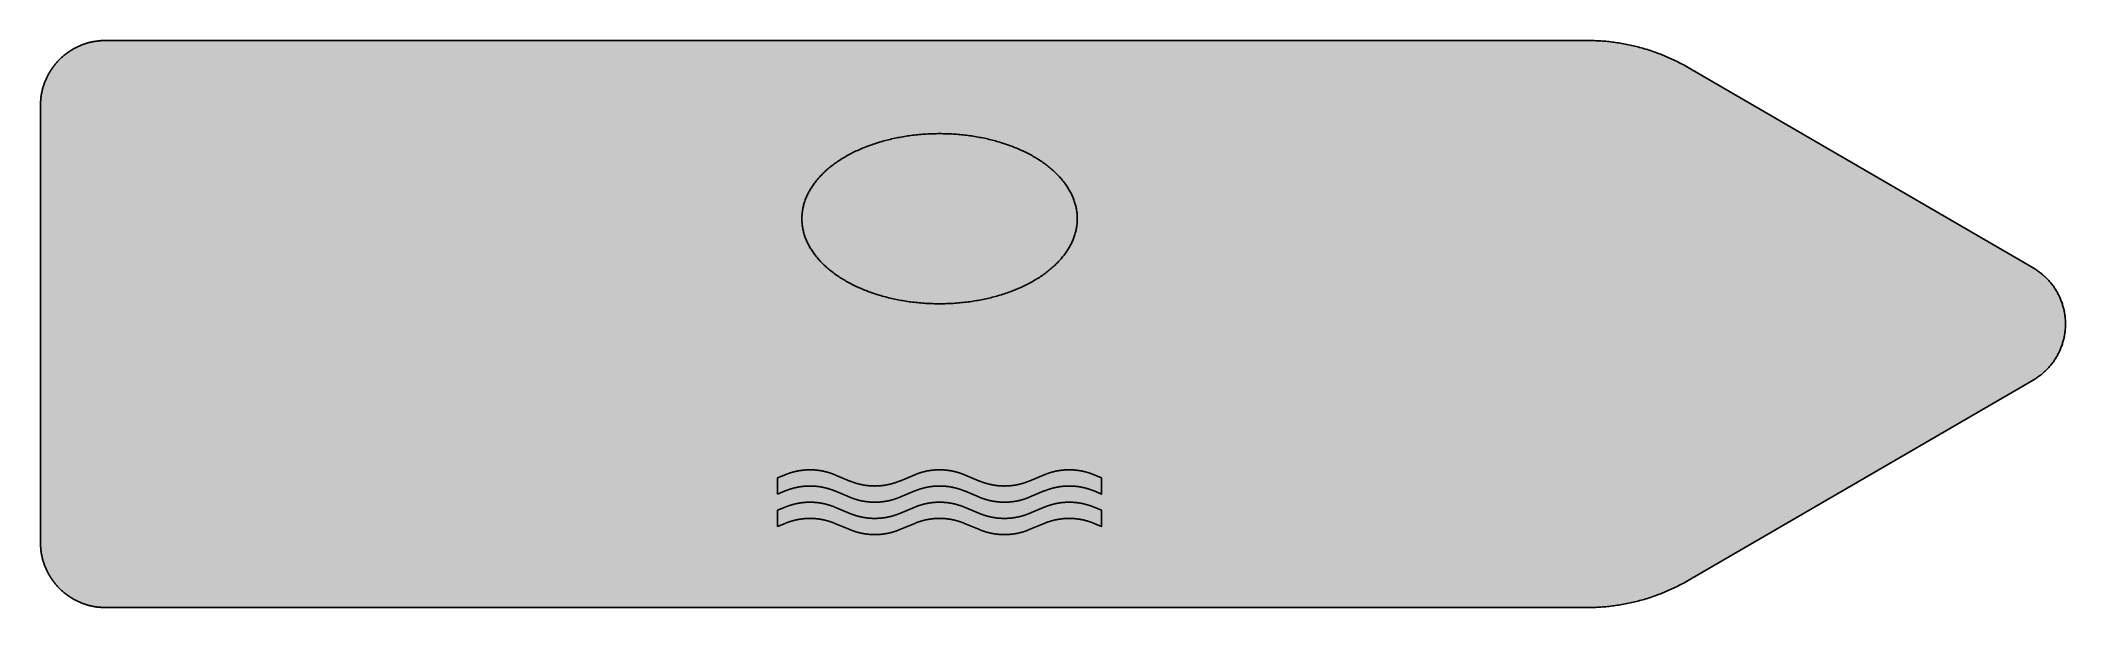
# Model space of a CAD drawing. Header units: millimetres. Extents: x 0 to 441, y 0 to 123.
import ezdxf

# ---------------------------------------------------------------- set-up
doc = ezdxf.new("R2010")
doc.units = ezdxf.units.MM

msp = doc.modelspace()

# ---------------------------------------------------------------- hatches: boundary and pattern name
for color, points in [(40, [(14.1111, 0), (13.9344, 0), (13.7592, 0.0025), (13.5839, 0.0076), (13.4112, 0.0152), (13.2359, 0.0254), (13.0607, 0.0381), (12.888, 0.0508), (12.7152, 0.0686), (12.5425, 0.0864), (12.3698, 0.1067), (12.1971, 0.1295), (12.0269, 0.1524), (11.8542, 0.1803), (11.684, 0.2083), (11.5138, 0.2388), (11.3436, 0.2718), (11.176, 0.3073), (11.0058, 0.3454), (10.8382, 0.3835), (10.6705, 0.4242), (10.5029, 0.4674), (10.3378, 0.5131), (10.1702, 0.5588), (10.0051, 0.6096), (9.8425, 0.6604), (9.6774, 0.7137), (9.5148, 0.7671), (9.3523, 0.8255), (9.1897, 0.8839), (9.0297, 0.9449), (8.8697, 1.0084), (8.7097, 1.0719), (8.5522, 1.1405), (8.3947, 1.209), (8.2372, 1.2802), (8.0797, 1.3513), (7.9248, 1.4275), (7.7699, 1.5037), (7.6175, 1.5799), (7.4651, 1.6612), (7.3127, 1.7424), (7.1628, 1.8263), (7.0129, 1.9126), (6.8656, 2.0015), (6.7183, 2.0904), (6.571, 2.1819), (6.4262, 2.2733), (6.2814, 2.3698), (6.1366, 2.4663), (5.9944, 2.5654), (5.8547, 2.6645), (5.715, 2.7686), (5.5753, 2.8727), (5.4381, 2.9769), (5.301, 3.0861), (5.1664, 3.1953), (5.0317, 3.3045), (4.8997, 3.4188), (4.7676, 3.5331), (4.638, 3.65), (4.511, 3.7668), (4.3815, 3.8862), (4.257, 4.0081), (4.1326, 4.1326), (4.0081, 4.257), (3.8862, 4.3815), (3.7668, 4.511), (3.65, 4.638), (3.5331, 4.7676), (3.4188, 4.8997), (3.3045, 5.0317), (3.1953, 5.1664), (3.0861, 5.301), (2.9769, 5.4381), (2.8727, 5.5753), (2.7686, 5.715), (2.6645, 5.8547), (2.5654, 5.9944), (2.4663, 6.1366), (2.3698, 6.2814), (2.2758, 6.4262), (2.1819, 6.571), (2.0904, 6.7183), (2.0015, 6.8656), (1.9126, 7.0129), (1.8263, 7.1628), (1.7424, 7.3127), (1.6612, 7.4651), (1.5799, 7.6175), (1.5037, 7.7699), (1.4275, 7.9248), (1.3513, 8.0797), (1.2802, 8.2372), (1.209, 8.3947), (1.1405, 8.5522), (1.0719, 8.7097), (1.0084, 8.8697), (0.9449, 9.0297), (0.8839, 9.1897), (0.8255, 9.3523), (0.7671, 9.5148), (0.7137, 9.6774), (0.6604, 9.8425), (0.6096, 10.0051), (0.5588, 10.1702), (0.5131, 10.3378), (0.4674, 10.5029), (0.4242, 10.6705), (0.3835, 10.8382), (0.3454, 11.0058), (0.3073, 11.176), (0.2718, 11.3436), (0.2388, 11.5138), (0.2083, 11.684), (0.1803, 11.8542), (0.1524, 12.0269), (0.1295, 12.1971), (0.1067, 12.3698), (0.0864, 12.5425), (0.0686, 12.7152), (0.0508, 12.888), (0.0381, 13.0607), (0.0254, 13.2359), (0.0152, 13.4112), (0.0076, 13.5839), (0.0025, 13.7592), (0, 13.9344), (0, 14.1097), (0, 109.3611), (0, 109.535), (0.0025, 109.7102), (0.0076, 109.8855), (0.0152, 110.0607), (0.0254, 110.2335), (0.0381, 110.4087), (0.0508, 110.5814), (0.0686, 110.7542), (0.0864, 110.9269), (0.1067, 111.0996), (0.1295, 111.2723), (0.1524, 111.4425), (0.1803, 111.6152), (0.2083, 111.7854), (0.2388, 111.9556), (0.2718, 112.1258), (0.3073, 112.2959), (0.3454, 112.4636), (0.3835, 112.6312), (0.4242, 112.7989), (0.4674, 112.9665), (0.5131, 113.1316), (0.5588, 113.2992), (0.6096, 113.4643), (0.6604, 113.6294), (0.7137, 113.792), (0.7671, 113.9546), (0.8255, 114.1171), (0.8839, 114.2797), (0.9449, 114.4397), (1.0084, 114.5997), (1.0719, 114.7597), (1.1405, 114.9172), (1.209, 115.0772), (1.2802, 115.2322), (1.3513, 115.3897), (1.4275, 115.5446), (1.5037, 115.6995), (1.5799, 115.8519), (1.6612, 116.0043), (1.7424, 116.1567), (1.8263, 116.3066), (1.9126, 116.4565), (2.0015, 116.6038), (2.0904, 116.7511), (2.1819, 116.8984), (2.2758, 117.0432), (2.3698, 117.188), (2.4663, 117.3328), (2.5654, 117.475), (2.6645, 117.6147), (2.7686, 117.7544), (2.8727, 117.8941), (2.9769, 118.0313), (3.0861, 118.1684), (3.1953, 118.303), (3.3045, 118.4377), (3.4188, 118.5697), (3.5331, 118.7018), (3.65, 118.8314), (3.7668, 118.9609), (3.8862, 119.0879), (4.0081, 119.2124), (4.1326, 119.3394), (4.257, 119.4613), (4.3815, 119.5832), (4.511, 119.7026), (4.638, 119.8194), (4.7676, 119.9363), (4.8997, 120.0506), (5.0317, 120.1649), (5.1664, 120.2766), (5.301, 120.3858), (5.4381, 120.4925), (5.5753, 120.5992), (5.715, 120.7008), (5.8547, 120.8049), (5.9944, 120.904), (6.1366, 121.0031), (6.2814, 121.0996), (6.4262, 121.1961), (6.571, 121.2875), (6.7183, 121.379), (6.8656, 121.4679), (7.0129, 121.5568), (7.1628, 121.6431), (7.3127, 121.727), (7.4651, 121.8082), (7.6175, 121.8895), (7.7699, 121.9683), (7.9248, 122.0445), (8.0797, 122.1181), (8.2372, 122.1892), (8.3947, 122.2604), (8.5522, 122.3289), (8.7097, 122.3975), (8.8697, 122.461), (9.0297, 122.5245), (9.1897, 122.5855), (9.3523, 122.6439), (9.5148, 122.7023), (9.6774, 122.7557), (9.8425, 122.809), (10.0051, 122.8598), (10.1702, 122.9106), (10.3378, 122.9563), (10.5029, 123.002), (10.6705, 123.0452), (10.8382, 123.0859), (11.0058, 123.1265), (11.176, 123.1621), (11.3436, 123.1976), (11.5138, 123.2306), (11.684, 123.2611), (11.8542, 123.2891), (12.0269, 123.317), (12.1971, 123.3399), (12.3698, 123.3627), (12.5425, 123.383), (12.7152, 123.4008), (12.888, 123.4186), (13.0607, 123.4313), (13.2359, 123.444), (13.4112, 123.4542), (13.5839, 123.4618), (13.7592, 123.4669), (13.9344, 123.4694), (14.1097, 123.4719), (336.9028, 123.4722), (337.2612, 123.4694), (337.6219, 123.4643), (337.98, 123.4567), (338.3407, 123.4465), (338.6988, 123.4338), (339.057, 123.4186), (339.4151, 123.3983), (339.7733, 123.3754), (340.1314, 123.3526), (340.487, 123.3246), (340.8451, 123.2916), (341.2007, 123.2586), (341.5563, 123.223), (341.9119, 123.1824), (342.2675, 123.1392), (342.6231, 123.096), (342.9787, 123.0478), (343.3318, 122.997), (343.6849, 122.9411), (344.0379, 122.8852), (344.3884, 122.8242), (344.7415, 122.7633), (345.092, 122.6972), (345.4425, 122.6287), (345.7931, 122.5575), (346.141, 122.4839), (346.4916, 122.4077), (346.8395, 122.3264), (347.185, 122.2451), (347.533, 122.1588), (347.8784, 122.0724), (348.2238, 121.981), (348.5667, 121.887), (348.9122, 121.7905), (349.2525, 121.6914), (349.5954, 121.5873), (349.9358, 121.4831), (350.2762, 121.3764), (350.6165, 121.2647), (350.9543, 121.1529), (351.2922, 121.0361), (351.63, 120.9167), (351.9653, 120.7948), (352.3005, 120.6703), (352.6333, 120.5433), (352.9686, 120.4138), (353.2988, 120.2817), (353.6315, 120.1445), (353.9592, 120.0074), (354.2894, 119.8677), (354.617, 119.7229), (354.9447, 119.5756), (355.2698, 119.4283), (355.5949, 119.2759), (355.9175, 119.1209), (356.2401, 118.9634), (356.5601, 118.8034), (356.8802, 118.6409), (357.2002, 118.4758), (357.5177, 118.3081), (357.8327, 118.1379), (358.1476, 117.9652), (358.4626, 117.79), (358.775, 117.6096), (433.9167, 73.9567), (434.119, 73.8353), (434.3197, 73.7133), (434.5178, 73.5863), (434.7134, 73.4593), (434.9064, 73.3273), (435.0995, 73.1926), (435.2874, 73.0529), (435.4728, 72.9132), (435.6557, 72.771), (435.8361, 72.6237), (436.0139, 72.4764), (436.1866, 72.324), (436.3593, 72.169), (436.5295, 72.0115), (436.6946, 71.8541), (436.8597, 71.6915), (437.0197, 71.5264), (437.1797, 71.3613), (437.3347, 71.1911), (437.4871, 71.0184), (437.6369, 70.8457), (437.7817, 70.6704), (437.9265, 70.4901), (438.0662, 70.3097), (438.2033, 70.1269), (438.338, 69.9414), (438.47, 69.756), (438.597, 69.5655), (438.724, 69.375), (438.846, 69.182), (438.9653, 68.9864), (439.0796, 68.7908), (439.1939, 68.5927), (439.3032, 68.392), (439.4073, 68.1888), (439.5114, 67.9856), (439.6105, 67.7799), (439.707, 67.5716), (439.801, 67.3633), (439.8899, 67.1525), (439.9763, 66.9392), (440.0575, 66.7258), (440.1388, 66.5124), (440.215, 66.294), (440.2861, 66.0781), (440.3547, 65.8571), (440.4208, 65.6387), (440.4817, 65.4177), (440.5401, 65.1942), (440.596, 64.9707), (440.6468, 64.7446), (440.6951, 64.5185), (440.7383, 64.2925), (440.7789, 64.0639), (440.8145, 63.8327), (440.8475, 63.6041), (440.8754, 63.373), (440.9008, 63.1419), (440.9211, 62.9082), (440.9389, 62.6745), (440.9542, 62.4408), (440.9643, 62.2071), (440.9694, 61.9709), (440.9719, 61.7347), (440.9694, 61.4985), (440.9643, 61.2623), (440.9542, 61.0286), (440.9389, 60.7949), (440.9211, 60.5612), (440.9008, 60.3275), (440.8754, 60.0964), (440.8475, 59.8653), (440.8145, 59.6367), (440.7789, 59.4055), (440.7383, 59.1795), (440.6951, 58.9509), (440.6468, 58.7248), (440.596, 58.4987), (440.5401, 58.2752), (440.4817, 58.0542), (440.4208, 57.8307), (440.3547, 57.6123), (440.2861, 57.3913), (440.215, 57.1754), (440.1388, 56.957), (440.0575, 56.7436), (439.9763, 56.5302), (439.8899, 56.3169), (439.801, 56.1061), (439.707, 55.8978), (439.6105, 55.6895), (439.5114, 55.4863), (439.4073, 55.2806), (439.3032, 55.0799), (439.1939, 54.8792), (439.0796, 54.6786), (438.9653, 54.483), (438.846, 54.2874), (438.724, 54.0944), (438.597, 53.9039), (438.47, 53.7134), (438.338, 53.528), (438.2033, 53.3425), (438.0662, 53.1597), (437.9265, 52.9793), (437.7817, 52.8015), (437.6369, 52.6237), (437.4871, 52.451), (437.3347, 52.2783), (437.1797, 52.1106), (437.0197, 51.943), (436.8597, 51.7779), (436.6946, 51.6153), (436.5295, 51.4579), (436.3593, 51.3004), (436.1866, 51.1454), (436.0139, 50.9956), (435.8361, 50.8457), (435.6557, 50.6984), (435.4728, 50.5562), (435.2874, 50.4165), (435.0995, 50.2793), (434.9064, 50.1421), (434.7134, 50.0126), (434.5178, 49.8831), (434.3197, 49.7561), (434.119, 49.6341), (433.9158, 49.5148), (358.775, 5.8607), (358.4626, 5.682), (358.1476, 5.5042), (357.8327, 5.3315), (357.5177, 5.1613), (357.2002, 4.9936), (356.8802, 4.8285), (356.5601, 4.666), (356.2401, 4.506), (355.9175, 4.3485), (355.5949, 4.1935), (355.2698, 4.0411), (354.9447, 3.8938), (354.617, 3.7465), (354.2894, 3.6043), (353.9592, 3.462), (353.6315, 3.3249), (353.2988, 3.1877), (352.9686, 3.0556), (352.6333, 2.9261), (352.3005, 2.7991), (351.9653, 2.6746), (351.63, 2.5527), (351.2922, 2.4333), (350.9543, 2.319), (350.6165, 2.2047), (350.2762, 2.093), (349.9358, 1.9863), (349.5954, 1.8821), (349.2525, 1.778), (348.9122, 1.6789), (348.5667, 1.5824), (348.2238, 1.4884), (347.8784, 1.3995), (347.533, 1.3106), (347.185, 1.2243), (346.8395, 1.143), (346.4916, 1.0617), (346.141, 0.9855), (345.7931, 0.9119), (345.4425, 0.8407), (345.092, 0.7722), (344.7415, 0.7061), (344.3884, 0.6452), (344.0379, 0.5842), (343.6849, 0.5283), (343.3318, 0.475), (342.9787, 0.4216), (342.6231, 0.3734), (342.2675, 0.3302), (341.9119, 0.287), (341.5563, 0.2464), (341.2007, 0.2108), (340.8451, 0.1778), (340.487, 0.1448), (340.1314, 0.1168), (339.7733, 0.094), (339.4151, 0.0711), (339.057, 0.0508), (338.6988, 0.0356), (338.3407, 0.0229), (337.98, 0.0127), (337.6219, 0.0051), (337.2612, 0), (336.9005, 0)]), (30, [(225.7778, 84.6667), (225.773, 84.8944), (225.7679, 85.1256), (225.7552, 85.3542), (225.74, 85.5828), (225.7196, 85.8114), (225.6942, 86.04), (225.6638, 86.2686), (225.6307, 86.4946), (225.5901, 86.7232), (225.5469, 86.9493), (225.5012, 87.1753), (225.4479, 87.3989), (225.392, 87.6249), (225.331, 87.8484), (225.265, 88.072), (225.1939, 88.2955), (225.1202, 88.5165), (225.0415, 88.74), (224.9602, 88.9584), (224.8713, 89.1794), (224.7798, 89.3978), (224.6859, 89.6163), (224.5843, 89.8347), (224.4801, 90.0506), (224.3709, 90.2665), (224.2591, 90.4824), (224.1423, 90.6958), (224.0204, 90.9091), (223.8959, 91.1225), (223.7664, 91.3333), (223.6318, 91.5441), (223.4946, 91.7524), (223.3524, 91.9607), (223.205, 92.169), (223.0552, 92.3747), (222.9002, 92.5779), (222.7428, 92.7837), (222.5802, 92.9843), (222.4151, 93.1875), (222.2449, 93.3856), (222.0697, 93.5863), (221.8919, 93.7819), (221.709, 93.98), (221.5236, 94.1756), (221.3331, 94.3686), (221.1375, 94.5617), (220.9394, 94.7522), (220.7387, 94.9401), (220.533, 95.1281), (220.3221, 95.316), (220.1088, 95.5015), (219.8929, 95.6843), (219.6719, 95.8672), (219.4458, 96.0476), (219.2172, 96.2254), (218.9861, 96.4032), (218.7499, 96.5784), (218.5111, 96.7537), (218.2673, 96.9264), (218.0184, 97.0966), (217.7694, 97.2668), (217.5129, 97.4319), (217.2564, 97.5995), (216.9947, 97.7621), (216.728, 97.9246), (216.4613, 98.0846), (216.1896, 98.2396), (215.9178, 98.3945), (215.6409, 98.5469), (215.3615, 98.6993), (215.0796, 98.8466), (214.7951, 98.9914), (214.5081, 99.1362), (214.2185, 99.2759), (213.9264, 99.4156), (213.6318, 99.5528), (213.3321, 99.6874), (213.0323, 99.8195), (212.7326, 99.949), (212.4278, 100.076), (212.1205, 100.2005), (211.8106, 100.3224), (211.5007, 100.4418), (211.1858, 100.5586), (210.8708, 100.6729), (210.5533, 100.7872), (210.2333, 100.8964), (209.9107, 101.0056), (209.5856, 101.1098), (209.2604, 101.2114), (208.9328, 101.313), (208.6026, 101.4095), (208.2724, 101.506), (207.9371, 101.5975), (207.6018, 101.6889), (207.2665, 101.7778), (206.9262, 101.8616), (206.5858, 101.9454), (206.2455, 102.0242), (205.9, 102.1029), (205.5546, 102.1766), (205.2091, 102.2477), (204.8612, 102.3188), (204.5106, 102.3849), (204.1601, 102.4509), (203.8071, 102.5119), (203.454, 102.5703), (203.0984, 102.6287), (202.7428, 102.682), (202.3872, 102.7328), (202.0265, 102.7811), (201.6684, 102.8268), (201.3077, 102.87), (200.9445, 102.9106), (200.5813, 102.9487), (200.218, 102.9843), (199.8548, 103.0148), (199.4891, 103.0453), (199.1208, 103.0707), (198.755, 103.0961), (198.3867, 103.1164), (198.0159, 103.1342), (197.6476, 103.1519), (197.2767, 103.1646), (196.9059, 103.1723), (196.535, 103.1799), (196.1642, 103.185), (195.7908, 103.1875), (195.4174, 103.185), (195.0466, 103.1799), (194.6732, 103.1723), (194.3024, 103.1646), (193.9341, 103.1519), (193.5632, 103.1342), (193.1949, 103.1164), (192.8266, 103.0961), (192.4583, 103.0707), (192.0926, 103.0453), (191.7268, 103.0148), (191.3636, 102.9843), (190.9978, 102.9487), (190.6346, 102.9106), (190.2739, 102.87), (189.9133, 102.8268), (189.5526, 102.7811), (189.1944, 102.7328), (188.8363, 102.682), (188.4807, 102.6287), (188.1251, 102.5703), (187.772, 102.5119), (187.4215, 102.4509), (187.0685, 102.3849), (186.7205, 102.3188), (186.3725, 102.2477), (186.0245, 102.1766), (185.6791, 102.1029), (185.3362, 102.0242), (184.9933, 101.9454), (184.6529, 101.8616), (184.3151, 101.7778), (183.9773, 101.6889), (183.642, 101.5975), (183.3093, 101.506), (182.9765, 101.4095), (182.6489, 101.313), (182.3212, 101.2114), (181.9935, 101.1098), (181.671, 101.0056), (181.3484, 100.8964), (181.0283, 100.7872), (180.7108, 100.6729), (180.3959, 100.5586), (180.0809, 100.4418), (179.771, 100.3224), (179.4612, 100.2005), (179.1538, 100.076), (178.849, 99.949), (178.5468, 99.8195), (178.247, 99.6874), (177.9499, 99.5528), (177.6552, 99.4156), (177.3631, 99.2759), (177.0736, 99.1362), (176.7865, 98.9914), (176.5021, 98.8466), (176.2201, 98.6993), (175.9407, 98.5469), (175.6639, 98.3945), (175.3895, 98.2396), (175.1203, 98.0846), (174.8511, 97.9246), (174.5869, 97.7621), (174.3253, 97.5995), (174.0662, 97.4319), (173.8122, 97.2668), (173.5607, 97.0966), (173.3144, 96.9264), (173.0705, 96.7537), (172.8318, 96.5784), (172.5955, 96.4032), (172.3619, 96.2254), (172.1333, 96.0476), (171.9097, 95.8672), (171.6888, 95.6843), (171.4703, 95.5015), (171.257, 95.316), (171.0487, 95.1281), (170.8429, 94.9401), (170.6397, 94.7522), (170.4416, 94.5617), (170.2486, 94.3686), (170.0581, 94.1756), (169.8727, 93.98), (169.6898, 93.7819), (169.512, 93.5863), (169.3367, 93.3856), (169.1665, 93.1875), (169.0014, 92.9843), (168.8389, 92.7837), (168.6789, 92.5779), (168.5265, 92.3747), (168.3741, 92.169), (168.2293, 91.9607), (168.087, 91.7524), (167.9499, 91.5441), (167.8153, 91.3333), (167.6857, 91.1225), (167.5613, 90.9091), (167.4393, 90.6958), (167.3225, 90.4824), (167.2082, 90.2665), (167.1015, 90.0506), (166.9974, 89.8347), (166.8958, 89.6163), (166.7993, 89.3978), (166.7078, 89.1794), (166.6215, 88.9584), (166.5376, 88.74), (166.4589, 88.5165), (166.3852, 88.2955), (166.3167, 88.072), (166.2506, 87.8484), (166.1897, 87.6249), (166.1338, 87.3989), (166.0804, 87.1753), (166.0322, 86.9493), (165.989, 86.7232), (165.9509, 86.4946), (165.9179, 86.2686), (165.8874, 86.04), (165.862, 85.8114), (165.8417, 85.5828), (165.8239, 85.3542), (165.8137, 85.1256), (165.8061, 84.8944), (165.8036, 84.6658), (165.8061, 84.4347), (165.8137, 84.2061), (165.8239, 83.9749), (165.8417, 83.7463), (165.862, 83.5177), (165.8874, 83.2891), (165.9179, 83.0631), (165.9509, 82.8345), (165.989, 82.6084), (166.0322, 82.3824), (166.0804, 82.1563), (166.1338, 81.9302), (166.1897, 81.7067), (166.2506, 81.4807), (166.3167, 81.2571), (166.3852, 81.0362), (166.4589, 80.8126), (166.5376, 80.5917), (166.6215, 80.3707), (166.7078, 80.1522), (166.7993, 79.9313), (166.8958, 79.7128), (166.9974, 79.4969), (167.1015, 79.2785), (167.2082, 79.0626), (167.3225, 78.8492), (167.4393, 78.6333), (167.5613, 78.42), (167.6857, 78.2091), (167.8153, 77.9983), (167.9499, 77.7875), (168.087, 77.5792), (168.2293, 77.3709), (168.3741, 77.1627), (168.5265, 76.9569), (168.6789, 76.7512), (168.8389, 76.548), (169.0014, 76.3448), (169.1665, 76.1441), (169.3367, 75.9435), (169.512, 75.7453), (169.6898, 75.5472), (169.8727, 75.3516), (170.0581, 75.1561), (170.2486, 74.963), (170.4416, 74.77), (170.6397, 74.5795), (170.8429, 74.389), (171.0487, 74.201), (171.257, 74.0156), (171.4703, 73.8302), (171.6888, 73.6473), (171.9097, 73.4644), (172.1333, 73.2841), (172.3619, 73.1037), (172.5955, 72.9285), (172.8318, 72.7507), (173.0705, 72.578), (173.3144, 72.4052), (173.5607, 72.2351), (173.8122, 72.0649), (174.0662, 71.8972), (174.3253, 71.7321), (174.5869, 71.5696), (174.8511, 71.407), (175.1203, 71.247), (175.3895, 71.0895), (175.6639, 70.9346), (175.9407, 70.7822), (176.2201, 70.6323), (176.5021, 70.485), (176.7865, 70.3377), (177.0736, 70.1954), (177.3631, 70.0532), (177.6552, 69.916), (177.9499, 69.7789), (178.247, 69.6443), (178.5468, 69.5122), (178.849, 69.3826), (179.1538, 69.2556), (179.4612, 69.1312), (179.771, 69.0093), (180.0809, 68.8899), (180.3959, 68.7705), (180.7108, 68.6562), (181.0283, 68.5444), (181.3484, 68.4327), (181.671, 68.326), (181.9935, 68.2219), (182.3212, 68.1177), (182.6489, 68.0187), (182.9765, 67.9196), (183.3093, 67.8256), (183.642, 67.7316), (183.9773, 67.6427), (184.3151, 67.5538), (184.6529, 67.47), (184.9933, 67.3862), (185.3362, 67.3075), (185.6791, 67.2287), (186.0245, 67.1551), (186.3725, 67.0814), (186.7205, 67.0128), (187.0685, 66.9442), (187.4215, 66.8807), (187.772, 66.8198), (188.1251, 66.7588), (188.4807, 66.7029), (188.8363, 66.6496), (189.1944, 66.5988), (189.5526, 66.5505), (189.9133, 66.5048), (190.2739, 66.4616), (190.6346, 66.421), (190.9978, 66.3829), (191.3636, 66.3473), (191.7268, 66.3143), (192.0926, 66.2864), (192.4583, 66.2584), (192.8266, 66.2356), (193.1949, 66.2153), (193.5632, 66.1949), (193.9341, 66.1797), (194.3024, 66.167), (194.6732, 66.1568), (195.0466, 66.1492), (195.4174, 66.1467), (195.7908, 66.1441), (196.1642, 66.1467), (196.535, 66.1492), (196.9059, 66.1568), (197.2767, 66.167), (197.6476, 66.1797), (198.0159, 66.1949), (198.3867, 66.2153), (198.755, 66.2356), (199.1208, 66.2584), (199.4891, 66.2864), (199.8548, 66.3143), (200.218, 66.3473), (200.5813, 66.3829), (200.9445, 66.421), (201.3077, 66.4616), (201.6684, 66.5048), (202.0265, 66.5505), (202.3872, 66.5988), (202.7428, 66.6496), (203.0984, 66.7029), (203.454, 66.7588), (203.8071, 66.8198), (204.1601, 66.8807), (204.5106, 66.9442), (204.8612, 67.0128), (205.2091, 67.0814), (205.5546, 67.1551), (205.9, 67.2287), (206.2455, 67.3075), (206.5858, 67.3862), (206.9262, 67.47), (207.2665, 67.5538), (207.6018, 67.6427), (207.9371, 67.7316), (208.2724, 67.8256), (208.6026, 67.9196), (208.9328, 68.0187), (209.2604, 68.1177), (209.5856, 68.2219), (209.9107, 68.326), (210.2333, 68.4327), (210.5533, 68.5444), (210.8708, 68.6562), (211.1858, 68.7705), (211.5007, 68.8899), (211.8106, 69.0093), (212.1205, 69.1312), (212.4278, 69.2556), (212.7326, 69.3826), (213.0323, 69.5122), (213.3321, 69.6443), (213.6318, 69.7789), (213.9264, 69.916), (214.2185, 70.0532), (214.5081, 70.1954), (214.7951, 70.3377), (215.0796, 70.485), (215.3615, 70.6323), (215.6409, 70.7822), (215.9178, 70.9346), (216.1896, 71.0895), (216.4613, 71.247), (216.728, 71.407), (216.9947, 71.5696), (217.2564, 71.7321), (217.5129, 71.8972), (217.7694, 72.0649), (218.0184, 72.2351), (218.2673, 72.4052), (218.5111, 72.578), (218.7499, 72.7507), (218.9861, 72.9285), (219.2172, 73.1037), (219.4458, 73.2841), (219.6719, 73.4644), (219.8929, 73.6473), (220.1088, 73.8302), (220.3221, 74.0156), (220.533, 74.201), (220.7387, 74.389), (220.9394, 74.5795), (221.1375, 74.77), (221.3331, 74.963), (221.5236, 75.1561), (221.709, 75.3516), (221.8919, 75.5472), (222.0697, 75.7453), (222.2449, 75.9435), (222.4151, 76.1441), (222.5802, 76.3448), (222.7428, 76.548), (222.9002, 76.7512), (223.0552, 76.9569), (223.205, 77.1627), (223.3524, 77.3709), (223.4946, 77.5792), (223.6318, 77.7875), (223.7664, 77.9983), (223.8959, 78.2091), (224.0204, 78.42), (224.1423, 78.6333), (224.2591, 78.8492), (224.3709, 79.0626), (224.4801, 79.2785), (224.5843, 79.4969), (224.6859, 79.7128), (224.7798, 79.9313), (224.8713, 80.1522), (224.9602, 80.3707), (225.0415, 80.5917), (225.1202, 80.8126), (225.1939, 81.0362), (225.265, 81.2571), (225.331, 81.4807), (225.392, 81.7067), (225.4479, 81.9302), (225.5012, 82.1563), (225.5469, 82.3824), (225.5901, 82.6084), (225.6307, 82.8345), (225.6638, 83.0631), (225.6942, 83.2891), (225.7196, 83.5177), (225.74, 83.7463), (225.7552, 83.9749), (225.7679, 84.2061), (225.773, 84.4347), (225.7755, 84.6658)]), (144, [(160.5139, 24.6944), (162.1427, 25.3725), (162.2222, 25.4051), (162.3035, 25.4381), (162.3847, 25.4686), (162.466, 25.5016), (162.5473, 25.5321), (162.6286, 25.5626), (162.7099, 25.593), (162.7911, 25.6235), (162.875, 25.654), (162.9562, 25.6819), (163.0375, 25.7099), (163.1213, 25.7378), (163.2026, 25.7658), (163.2864, 25.7912), (163.3703, 25.8166), (163.4541, 25.842), (163.5354, 25.8674), (163.6192, 25.8928), (163.703, 25.9182), (163.7868, 25.941), (163.8706, 25.9639), (163.9545, 25.9867), (164.0383, 26.0071), (164.1221, 26.0299), (164.2085, 26.0502), (164.2923, 26.0706), (164.3761, 26.0909), (164.4599, 26.1112), (164.5463, 26.129), (164.6301, 26.1468), (164.7165, 26.1645), (164.8003, 26.1823), (164.8866, 26.2001), (164.9705, 26.2153), (165.0568, 26.2306), (165.1432, 26.2458), (165.2295, 26.2611), (165.3134, 26.2763), (165.3997, 26.289), (165.4861, 26.3017), (165.5724, 26.3144), (165.6588, 26.3271), (165.7452, 26.3398), (165.8315, 26.35), (165.9179, 26.3601), (166.0042, 26.3703), (166.0906, 26.3804), (166.177, 26.3881), (166.2633, 26.3957), (166.3497, 26.4033), (166.436, 26.4109), (166.5224, 26.4185), (166.6088, 26.4236), (166.6977, 26.4312), (166.784, 26.4363), (166.8704, 26.4389), (166.9567, 26.4439), (167.0456, 26.4465), (167.132, 26.4516), (167.2184, 26.4516), (167.3073, 26.4541), (167.3936, 26.4566), (167.48, 26.4566), (167.5689, 26.4566), (167.6552, 26.4566), (167.7416, 26.4566), (167.8305, 26.4541), (167.9169, 26.4516), (168.0032, 26.4516), (168.0921, 26.4465), (168.1785, 26.4439), (168.2648, 26.4389), (168.3537, 26.4363), (168.4401, 26.4312), (168.5265, 26.4236), (168.6128, 26.4185), (168.6992, 26.4109), (168.7881, 26.4033), (168.8744, 26.3957), (168.9608, 26.3881), (169.0472, 26.3804), (169.1335, 26.3703), (169.2199, 26.3601), (169.3062, 26.35), (169.3926, 26.3398), (169.479, 26.3271), (169.5653, 26.3144), (169.6517, 26.3017), (169.7355, 26.289), (169.8219, 26.2763), (169.9082, 26.2611), (169.9946, 26.2458), (170.0784, 26.2306), (170.1648, 26.2153), (170.2511, 26.2001), (170.3349, 26.1823), (170.4213, 26.1645), (170.5051, 26.1468), (170.5915, 26.129), (170.6753, 26.1112), (170.7591, 26.0909), (170.8455, 26.0706), (170.9293, 26.0502), (171.0131, 26.0299), (171.0969, 26.0071), (171.1808, 25.9867), (171.2646, 25.9639), (171.3484, 25.941), (171.4322, 25.9182), (171.516, 25.8928), (171.5999, 25.8674), (171.6837, 25.842), (171.7675, 25.8166), (171.8488, 25.7912), (171.9326, 25.7658), (172.0164, 25.7378), (172.0977, 25.7099), (172.179, 25.6819), (172.2628, 25.654), (172.3441, 25.6235), (172.4254, 25.593), (172.5092, 25.5626), (172.5905, 25.5321), (172.6717, 25.5016), (172.753, 25.4686), (172.8343, 25.4381), (172.913, 25.4051), (172.9943, 25.3721), (176.2538, 24.0164), (176.3344, 23.9827), (176.4132, 23.9497), (176.4944, 23.9166), (176.5757, 23.8836), (176.657, 23.8531), (176.7383, 23.8227), (176.8221, 23.7922), (176.9034, 23.7617), (176.9847, 23.7338), (177.0685, 23.7058), (177.1498, 23.6753), (177.231, 23.6499), (177.3149, 23.622), (177.3987, 23.5941), (177.48, 23.5687), (177.5638, 23.5433), (177.6476, 23.5179), (177.7314, 23.4925), (177.8152, 23.4696), (177.8991, 23.4467), (177.9829, 23.4239), (178.0667, 23.401), (178.1505, 23.3782), (178.2343, 23.3578), (178.3182, 23.335), (178.402, 23.3147), (178.4883, 23.2943), (178.5722, 23.2766), (178.656, 23.2562), (178.7423, 23.2385), (178.8262, 23.2207), (178.9125, 23.2029), (178.9963, 23.1877), (179.0827, 23.1699), (179.1691, 23.1546), (179.2529, 23.1394), (179.3392, 23.1242), (179.4256, 23.1115), (179.512, 23.0962), (179.5958, 23.0835), (179.6821, 23.0708), (179.7685, 23.0581), (179.8549, 23.048), (179.9412, 23.0378), (180.0276, 23.0251), (180.1139, 23.0175), (180.2003, 23.0073), (180.2867, 22.9972), (180.373, 22.9895), (180.4594, 22.9819), (180.5483, 22.9743), (180.6346, 22.9692), (180.721, 22.9616), (180.8074, 22.9565), (180.8937, 22.9514), (180.9826, 22.9464), (181.069, 22.9413), (181.1553, 22.9387), (181.2442, 22.9362), (181.3306, 22.9337), (181.417, 22.9311), (181.5059, 22.9311), (181.5922, 22.9286), (181.6786, 22.9286), (181.7675, 22.9286), (181.8538, 22.9311), (181.9402, 22.9311), (182.0291, 22.9337), (182.1155, 22.9362), (182.2018, 22.9387), (182.2907, 22.9413), (182.3771, 22.9464), (182.4634, 22.9514), (182.5498, 22.9565), (182.6387, 22.9616), (182.7251, 22.9692), (182.8114, 22.9743), (182.8978, 22.9819), (182.9841, 22.9895), (183.0705, 22.9972), (183.1569, 23.0073), (183.2432, 23.0175), (183.3296, 23.0251), (183.4159, 23.0378), (183.5023, 23.048), (183.5887, 23.0581), (183.675, 23.0708), (183.7614, 23.0835), (183.8477, 23.0962), (183.9341, 23.1115), (184.0179, 23.1242), (184.1043, 23.1394), (184.1906, 23.1546), (184.277, 23.1699), (184.3608, 23.1877), (184.4472, 23.2029), (184.531, 23.2207), (184.6174, 23.2385), (184.7012, 23.2562), (184.7875, 23.2766), (184.8714, 23.2943), (184.9552, 23.3147), (185.039, 23.335), (185.1254, 23.3578), (185.2092, 23.3782), (185.293, 23.401), (185.3768, 23.4239), (185.4606, 23.4467), (185.5445, 23.4696), (185.6283, 23.4925), (185.7121, 23.5179), (185.7934, 23.5433), (185.8772, 23.5687), (185.961, 23.5941), (186.0448, 23.622), (186.1261, 23.6499), (186.2099, 23.6753), (186.2912, 23.7058), (186.3725, 23.7338), (186.4563, 23.7617), (186.5376, 23.7922), (186.6189, 23.8227), (186.7002, 23.8531), (186.7814, 23.8836), (186.8627, 23.9166), (186.944, 23.9497), (187.0253, 23.9827), (187.1066, 24.0157), (190.3649, 25.3725), (190.4441, 25.4051), (190.5254, 25.4381), (190.6067, 25.4686), (190.688, 25.5016), (190.7692, 25.5321), (190.8505, 25.5626), (190.9318, 25.593), (191.0131, 25.6235), (191.0969, 25.654), (191.1782, 25.6819), (191.262, 25.7099), (191.3433, 25.7378), (191.4271, 25.7658), (191.5084, 25.7912), (191.5922, 25.8166), (191.676, 25.842), (191.7573, 25.8674), (191.8411, 25.8928), (191.9249, 25.9182), (192.0088, 25.941), (192.0926, 25.9639), (192.1764, 25.9867), (192.2602, 26.0071), (192.344, 26.0299), (192.4304, 26.0502), (192.5142, 26.0706), (192.598, 26.0909), (192.6844, 26.1112), (192.7682, 26.129), (192.852, 26.1468), (192.9384, 26.1645), (193.0222, 26.1823), (193.1086, 26.2001), (193.1949, 26.2153), (193.2788, 26.2306), (193.3651, 26.2458), (193.4515, 26.2611), (193.5353, 26.2763), (193.6217, 26.289), (193.708, 26.3017), (193.7944, 26.3144), (193.8807, 26.3271), (193.9671, 26.3398), (194.0535, 26.35), (194.1398, 26.3601), (194.2262, 26.3703), (194.3125, 26.3804), (194.3989, 26.3881), (194.4853, 26.3957), (194.5716, 26.4033), (194.658, 26.4109), (194.7443, 26.4185), (194.8332, 26.4236), (194.9196, 26.4312), (195.006, 26.4363), (195.0923, 26.4389), (195.1787, 26.4439), (195.2676, 26.4465), (195.3539, 26.4516), (195.4403, 26.4516), (195.5292, 26.4541), (195.6156, 26.4566), (195.7019, 26.4566), (195.7908, 26.4566), (195.8772, 26.4566), (195.9661, 26.4566), (196.0524, 26.4541), (196.1388, 26.4516), (196.2277, 26.4516), (196.3141, 26.4465), (196.4004, 26.4439), (196.4868, 26.4389), (196.5757, 26.4363), (196.662, 26.4312), (196.7484, 26.4236), (196.8348, 26.4185), (196.9237, 26.4109), (197.01, 26.4033), (197.0964, 26.3957), (197.1827, 26.3881), (197.2691, 26.3804), (197.3555, 26.3703), (197.4418, 26.3601), (197.5282, 26.35), (197.6145, 26.3398), (197.7009, 26.3271), (197.7873, 26.3144), (197.8736, 26.3017), (197.9574, 26.289), (198.0438, 26.2763), (198.1302, 26.2611), (198.2165, 26.2458), (198.3003, 26.2306), (198.3867, 26.2153), (198.4731, 26.2001), (198.5569, 26.1823), (198.6432, 26.1645), (198.7271, 26.1468), (198.8134, 26.129), (198.8972, 26.1112), (198.9811, 26.0909), (199.0674, 26.0706), (199.1512, 26.0502), (199.2351, 26.0299), (199.3189, 26.0071), (199.4027, 25.9867), (199.4891, 25.9639), (199.5729, 25.941), (199.6542, 25.9182), (199.738, 25.8928), (199.8218, 25.8674), (199.9056, 25.842), (199.9894, 25.8166), (200.0707, 25.7912), (200.1545, 25.7658), (200.2384, 25.7378), (200.3196, 25.7099), (200.4035, 25.6819), (200.4847, 25.654), (200.566, 25.6235), (200.6473, 25.593), (200.7311, 25.5626), (200.8124, 25.5321), (200.8937, 25.5016), (200.975, 25.4686), (201.0562, 25.4381), (201.1375, 25.4051), (201.2163, 25.3721), (204.476, 24.0164), (204.5564, 23.9827), (204.6351, 23.9497), (204.7164, 23.9166), (204.7977, 23.8836), (204.8789, 23.8531), (204.9628, 23.8227), (205.044, 23.7922), (205.1253, 23.7617), (205.2066, 23.7338), (205.2904, 23.7058), (205.3717, 23.6753), (205.4555, 23.6499), (205.5368, 23.622), (205.6206, 23.5941), (205.7019, 23.5687), (205.7857, 23.5433), (205.8695, 23.5179), (205.9534, 23.4925), (206.0372, 23.4696), (206.121, 23.4467), (206.2048, 23.4239), (206.2886, 23.401), (206.3725, 23.3782), (206.4563, 23.3578), (206.5401, 23.335), (206.6239, 23.3147), (206.7103, 23.2943), (206.7941, 23.2766), (206.8805, 23.2562), (206.9643, 23.2385), (207.0481, 23.2207), (207.1345, 23.2029), (207.2208, 23.1877), (207.3046, 23.1699), (207.391, 23.1546), (207.4748, 23.1394), (207.5612, 23.1242), (207.6475, 23.1115), (207.7339, 23.0962), (207.8203, 23.0835), (207.9041, 23.0708), (207.9904, 23.0581), (208.0768, 23.048), (208.1632, 23.0378), (208.2495, 23.0251), (208.3359, 23.0175), (208.4222, 23.0073), (208.5086, 22.9972), (208.595, 22.9895), (208.6839, 22.9819), (208.7702, 22.9743), (208.8566, 22.9692), (208.9429, 22.9616), (209.0293, 22.9565), (209.1182, 22.9514), (209.2046, 22.9464), (209.2909, 22.9413), (209.3773, 22.9387), (209.4662, 22.9362), (209.5525, 22.9337), (209.6389, 22.9311), (209.7278, 22.9311), (209.8142, 22.9286), (209.9005, 22.9286), (209.9894, 22.9286), (210.0758, 22.9311), (210.1621, 22.9311), (210.251, 22.9337), (210.3374, 22.9362), (210.4238, 22.9387), (210.5127, 22.9413), (210.599, 22.9464), (210.6854, 22.9514), (210.7717, 22.9565), (210.8606, 22.9616), (210.947, 22.9692), (211.0334, 22.9743), (211.1197, 22.9819), (211.2061, 22.9895), (211.2924, 22.9972), (211.3813, 23.0073), (211.4677, 23.0175), (211.5541, 23.0251), (211.6404, 23.0378), (211.7268, 23.048), (211.8106, 23.0581), (211.897, 23.0708), (211.9833, 23.0835), (212.0697, 23.0962), (212.156, 23.1115), (212.2424, 23.1242), (212.3262, 23.1394), (212.4126, 23.1546), (212.4989, 23.1699), (212.5828, 23.1877), (212.6691, 23.2029), (212.7529, 23.2207), (212.8393, 23.2385), (212.9231, 23.2562), (213.0095, 23.2766), (213.0933, 23.2943), (213.1771, 23.3147), (213.2635, 23.335), (213.3473, 23.3578), (213.4311, 23.3782), (213.5149, 23.401), (213.5988, 23.4239), (213.6826, 23.4467), (213.7664, 23.4696), (213.8502, 23.4925), (213.934, 23.5179), (214.0179, 23.5433), (214.0991, 23.5687), (214.183, 23.5941), (214.2668, 23.622), (214.3481, 23.6499), (214.4319, 23.6753), (214.5132, 23.7058), (214.5944, 23.7338), (214.6783, 23.7617), (214.7595, 23.7922), (214.8408, 23.8227), (214.9221, 23.8531), (215.0034, 23.8836), (215.0847, 23.9166), (215.1659, 23.9497), (215.2472, 23.9827), (215.3285, 24.0157), (218.5871, 25.3725), (218.6661, 25.4051), (218.7473, 25.4381), (218.8286, 25.4686), (218.9099, 25.5016), (218.9912, 25.5321), (219.0725, 25.5626), (219.1537, 25.593), (219.2376, 25.6235), (219.3188, 25.654), (219.4001, 25.6819), (219.4839, 25.7099), (219.5652, 25.7378), (219.649, 25.7658), (219.7303, 25.7912), (219.8141, 25.8166), (219.898, 25.842), (219.9818, 25.8674), (220.0631, 25.8928), (220.1469, 25.9182), (220.2307, 25.941), (220.3145, 25.9639), (220.3983, 25.9867), (220.4822, 26.0071), (220.5685, 26.0299), (220.6523, 26.0502), (220.7362, 26.0706), (220.82, 26.0909), (220.9063, 26.1112), (220.9902, 26.129), (221.0765, 26.1468), (221.1603, 26.1645), (221.2467, 26.1823), (221.3305, 26.2001), (221.4169, 26.2153), (221.5007, 26.2306), (221.5871, 26.2458), (221.6734, 26.2611), (221.7598, 26.2763), (221.8436, 26.289), (221.93, 26.3017), (222.0163, 26.3144), (222.1027, 26.3271), (222.189, 26.3398), (222.2754, 26.35), (222.3618, 26.3601), (222.4481, 26.3703), (222.5345, 26.3804), (222.6208, 26.3881), (222.7072, 26.3957), (222.7936, 26.4033), (222.8799, 26.4109), (222.9663, 26.4185), (223.0552, 26.4236), (223.1415, 26.4312), (223.2279, 26.4363), (223.3143, 26.4389), (223.4032, 26.4439), (223.4895, 26.4465), (223.5759, 26.4516), (223.6648, 26.4516), (223.7511, 26.4541), (223.8375, 26.4566), (223.9264, 26.4566), (224.0128, 26.4566), (224.0991, 26.4566), (224.188, 26.4566), (224.2744, 26.4541), (224.3607, 26.4516), (224.4496, 26.4516), (224.536, 26.4465), (224.6224, 26.4439), (224.7113, 26.4389), (224.7976, 26.4363), (224.884, 26.4312), (224.9703, 26.4236), (225.0567, 26.4185), (225.1456, 26.4109), (225.232, 26.4033), (225.3183, 26.3957), (225.4047, 26.3881), (225.491, 26.3804), (225.5774, 26.3703), (225.6638, 26.3601), (225.7501, 26.35), (225.8365, 26.3398), (225.9228, 26.3271), (226.0092, 26.3144), (226.0956, 26.3017), (226.1819, 26.289), (226.2657, 26.2763), (226.3521, 26.2611), (226.4385, 26.2458), (226.5248, 26.2306), (226.6086, 26.2153), (226.695, 26.2001), (226.7788, 26.1823), (226.8652, 26.1645), (226.949, 26.1468), (227.0354, 26.129), (227.1192, 26.1112), (227.2055, 26.0909), (227.2894, 26.0706), (227.3732, 26.0502), (227.457, 26.0299), (227.5408, 26.0071), (227.6272, 25.9867), (227.711, 25.9639), (227.7948, 25.941), (227.8786, 25.9182), (227.9625, 25.8928), (228.0437, 25.8674), (228.1276, 25.842), (228.2114, 25.8166), (228.2952, 25.7912), (228.3765, 25.7658), (228.4603, 25.7378), (228.5416, 25.7099), (228.6254, 25.6819), (228.7067, 25.654), (228.788, 25.6235), (228.8718, 25.593), (228.9531, 25.5626), (229.0343, 25.5321), (229.1156, 25.5016), (229.1969, 25.4686), (229.2782, 25.4381), (229.3595, 25.4051), (229.4382, 25.3721), (231.0694, 24.6944), (231.0694, 28.2222), (229.4407, 28.9003), (229.3595, 28.9331), (229.2782, 28.9662), (229.1969, 28.9966), (229.1156, 29.0297), (229.0343, 29.0601), (228.9531, 29.0906), (228.8718, 29.1211), (228.788, 29.1516), (228.7067, 29.1795), (228.6254, 29.21), (228.5416, 29.2379), (228.4603, 29.2659), (228.3765, 29.2913), (228.2952, 29.3192), (228.2114, 29.3446), (228.1276, 29.37), (228.0437, 29.3954), (227.9625, 29.4208), (227.8786, 29.4437), (227.7948, 29.4691), (227.711, 29.4919), (227.6272, 29.5148), (227.5408, 29.5351), (227.457, 29.558), (227.3732, 29.5783), (227.2894, 29.5986), (227.2055, 29.6189), (227.1192, 29.6393), (227.0354, 29.657), (226.949, 29.6748), (226.8652, 29.6926), (226.7788, 29.7104), (226.695, 29.7282), (226.6086, 29.7434), (226.5248, 29.7586), (226.4385, 29.7739), (226.3521, 29.7891), (226.2657, 29.8044), (226.1819, 29.8171), (226.0956, 29.8298), (226.0092, 29.8425), (225.9228, 29.8552), (225.8365, 29.8653), (225.7501, 29.878), (225.6638, 29.8882), (225.5774, 29.8983), (225.491, 29.906), (225.4047, 29.9161), (225.3183, 29.9237), (225.232, 29.9314), (225.1456, 29.939), (225.0567, 29.9466), (224.9703, 29.9517), (224.884, 29.9568), (224.7976, 29.9618), (224.7113, 29.9669), (224.6224, 29.972), (224.536, 29.9745), (224.4496, 29.9771), (224.3607, 29.9796), (224.2744, 29.9822), (224.188, 29.9847), (224.0991, 29.9847), (224.0128, 29.9847), (223.9264, 29.9847), (223.8375, 29.9847), (223.7511, 29.9822), (223.6648, 29.9796), (223.5759, 29.9771), (223.4895, 29.9745), (223.4032, 29.972), (223.3143, 29.9669), (223.2279, 29.9618), (223.1415, 29.9568), (223.0552, 29.9517), (222.9663, 29.9466), (222.8799, 29.939), (222.7936, 29.9314), (222.7072, 29.9237), (222.6208, 29.9161), (222.5345, 29.906), (222.4481, 29.8983), (222.3618, 29.8882), (222.2754, 29.878), (222.189, 29.8653), (222.1027, 29.8552), (222.0163, 29.8425), (221.93, 29.8298), (221.8436, 29.8171), (221.7598, 29.8044), (221.6734, 29.7891), (221.5871, 29.7739), (221.5007, 29.7586), (221.4169, 29.7434), (221.3305, 29.7282), (221.2467, 29.7104), (221.1603, 29.6926), (221.0765, 29.6748), (220.9902, 29.657), (220.9063, 29.6393), (220.82, 29.6189), (220.7362, 29.5986), (220.6523, 29.5783), (220.5685, 29.558), (220.4822, 29.5351), (220.3983, 29.5148), (220.3145, 29.4919), (220.2307, 29.4691), (220.1469, 29.4437), (220.0631, 29.4208), (219.9818, 29.3954), (219.898, 29.37), (219.8141, 29.3446), (219.7303, 29.3192), (219.649, 29.2913), (219.5652, 29.2659), (219.4839, 29.2379), (219.4001, 29.21), (219.3188, 29.1795), (219.2376, 29.1516), (219.1537, 29.1211), (219.0725, 29.0906), (218.9912, 29.0601), (218.9099, 29.0297), (218.8286, 28.9966), (218.7473, 28.9662), (218.6661, 28.9331), (218.5848, 28.9001), (215.3296, 27.5442), (215.2472, 27.5107), (215.1659, 27.4777), (215.0847, 27.4447), (215.0034, 27.4117), (214.9221, 27.3812), (214.8408, 27.3507), (214.7595, 27.3202), (214.6783, 27.2898), (214.5944, 27.2618), (214.5132, 27.2313), (214.4319, 27.2034), (214.3481, 27.1755), (214.2668, 27.1501), (214.183, 27.1221), (214.0991, 27.0967), (214.0179, 27.0713), (213.934, 27.0459), (213.8502, 27.0205), (213.7664, 26.9977), (213.6826, 26.9748), (213.5988, 26.9494), (213.5149, 26.9291), (213.4311, 26.9062), (213.3473, 26.8834), (213.2635, 26.863), (213.1771, 26.8427), (213.0933, 26.8224), (213.0095, 26.8046), (212.9231, 26.7843), (212.8393, 26.7665), (212.7529, 26.7487), (212.6691, 26.731), (212.5828, 26.7157), (212.4989, 26.6979), (212.4126, 26.6827), (212.3262, 26.6675), (212.2424, 26.6522), (212.156, 26.6395), (212.0697, 26.6243), (211.9833, 26.6116), (211.897, 26.5989), (211.8106, 26.5862), (211.7268, 26.576), (211.6404, 26.5659), (211.5541, 26.5532), (211.4677, 26.543), (211.3813, 26.5354), (211.2924, 26.5252), (211.2061, 26.5176), (211.1197, 26.51), (211.0334, 26.5024), (210.947, 26.4947), (210.8606, 26.4897), (210.7717, 26.4846), (210.6854, 26.4795), (210.599, 26.4744), (210.5127, 26.4693), (210.4238, 26.4668), (210.3374, 26.4643), (210.251, 26.4617), (210.1621, 26.4592), (210.0758, 26.4592), (209.9894, 26.4566), (209.9005, 26.4566), (209.8142, 26.4566), (209.7278, 26.4592), (209.6389, 26.4592), (209.5525, 26.4617), (209.4662, 26.4643), (209.3773, 26.4668), (209.2909, 26.4693), (209.2046, 26.4744), (209.1182, 26.4795), (209.0293, 26.4846), (208.9429, 26.4897), (208.8566, 26.4947), (208.7702, 26.5024), (208.6839, 26.51), (208.595, 26.5176), (208.5086, 26.5252), (208.4222, 26.5354), (208.3359, 26.543), (208.2495, 26.5532), (208.1632, 26.5659), (208.0768, 26.576), (207.9904, 26.5862), (207.9041, 26.5989), (207.8203, 26.6116), (207.7339, 26.6243), (207.6475, 26.6395), (207.5612, 26.6522), (207.4748, 26.6675), (207.391, 26.6827), (207.3046, 26.6979), (207.2208, 26.7157), (207.1345, 26.731), (207.0481, 26.7487), (206.9643, 26.7665), (206.8805, 26.7843), (206.7941, 26.8046), (206.7103, 26.8224), (206.6239, 26.8427), (206.5401, 26.863), (206.4563, 26.8834), (206.3725, 26.9062), (206.2886, 26.9291), (206.2048, 26.9494), (206.121, 26.9748), (206.0372, 26.9977), (205.9534, 27.0205), (205.8695, 27.0459), (205.7857, 27.0713), (205.7019, 27.0967), (205.6206, 27.1221), (205.5368, 27.1501), (205.4555, 27.1755), (205.3717, 27.2034), (205.2904, 27.2313), (205.2066, 27.2618), (205.1253, 27.2898), (205.044, 27.3202), (204.9628, 27.3507), (204.8789, 27.3812), (204.7977, 27.4117), (204.7164, 27.4447), (204.6351, 27.4777), (204.5564, 27.5107), (204.4751, 27.5438), (201.2184, 28.9003), (201.1375, 28.9331), (201.0562, 28.9662), (200.975, 28.9966), (200.8937, 29.0297), (200.8124, 29.0601), (200.7311, 29.0906), (200.6473, 29.1211), (200.566, 29.1516), (200.4847, 29.1795), (200.4035, 29.21), (200.3196, 29.2379), (200.2384, 29.2659), (200.1545, 29.2913), (200.0707, 29.3192), (199.9894, 29.3446), (199.9056, 29.37), (199.8218, 29.3954), (199.738, 29.4208), (199.6542, 29.4437), (199.5729, 29.4691), (199.4891, 29.4919), (199.4027, 29.5148), (199.3189, 29.5351), (199.2351, 29.558), (199.1512, 29.5783), (199.0674, 29.5986), (198.9811, 29.6189), (198.8972, 29.6393), (198.8134, 29.657), (198.7271, 29.6748), (198.6432, 29.6926), (198.5569, 29.7104), (198.4731, 29.7282), (198.3867, 29.7434), (198.3003, 29.7586), (198.2165, 29.7739), (198.1302, 29.7891), (198.0438, 29.8044), (197.9574, 29.8171), (197.8736, 29.8298), (197.7873, 29.8425), (197.7009, 29.8552), (197.6145, 29.8653), (197.5282, 29.878), (197.4418, 29.8882), (197.3555, 29.8983), (197.2691, 29.906), (197.1827, 29.9161), (197.0964, 29.9237), (197.01, 29.9314), (196.9237, 29.939), (196.8348, 29.9466), (196.7484, 29.9517), (196.662, 29.9568), (196.5757, 29.9618), (196.4868, 29.9669), (196.4004, 29.972), (196.3141, 29.9745), (196.2277, 29.9771), (196.1388, 29.9796), (196.0524, 29.9822), (195.9661, 29.9847), (195.8772, 29.9847), (195.7908, 29.9847), (195.7019, 29.9847), (195.6156, 29.9847), (195.5292, 29.9822), (195.4403, 29.9796), (195.3539, 29.9771), (195.2676, 29.9745), (195.1787, 29.972), (195.0923, 29.9669), (195.006, 29.9618), (194.9196, 29.9568), (194.8332, 29.9517), (194.7443, 29.9466), (194.658, 29.939), (194.5716, 29.9314), (194.4853, 29.9237), (194.3989, 29.9161), (194.3125, 29.906), (194.2262, 29.8983), (194.1398, 29.8882), (194.0535, 29.878), (193.9671, 29.8653), (193.8807, 29.8552), (193.7944, 29.8425), (193.708, 29.8298), (193.6217, 29.8171), (193.5353, 29.8044), (193.4515, 29.7891), (193.3651, 29.7739), (193.2788, 29.7586), (193.1949, 29.7434), (193.1086, 29.7282), (193.0222, 29.7104), (192.9384, 29.6926), (192.852, 29.6748), (192.7682, 29.657), (192.6844, 29.6393), (192.598, 29.6189), (192.5142, 29.5986), (192.4304, 29.5783), (192.344, 29.558), (192.2602, 29.5351), (192.1764, 29.5148), (192.0926, 29.4919), (192.0088, 29.4691), (191.9249, 29.4437), (191.8411, 29.4208), (191.7573, 29.3954), (191.676, 29.37), (191.5922, 29.3446), (191.5084, 29.3192), (191.4271, 29.2913), (191.3433, 29.2659), (191.262, 29.2379), (191.1782, 29.21), (191.0969, 29.1795), (191.0131, 29.1516), (190.9318, 29.1211), (190.8505, 29.0906), (190.7692, 29.0601), (190.688, 29.0297), (190.6067, 28.9966), (190.5254, 28.9662), (190.4441, 28.9331), (190.3628, 28.9001), (187.1073, 27.5442), (187.0253, 27.5107), (186.944, 27.4777), (186.8627, 27.4447), (186.7814, 27.4117), (186.7002, 27.3812), (186.6189, 27.3507), (186.5376, 27.3202), (186.4563, 27.2898), (186.3725, 27.2618), (186.2912, 27.2313), (186.2099, 27.2034), (186.1261, 27.1755), (186.0448, 27.1501), (185.961, 27.1221), (185.8772, 27.0967), (185.7934, 27.0713), (185.7121, 27.0459), (185.6283, 27.0205), (185.5445, 26.9977), (185.4606, 26.9748), (185.3768, 26.9494), (185.293, 26.9291), (185.2092, 26.9062), (185.1254, 26.8834), (185.039, 26.863), (184.9552, 26.8427), (184.8714, 26.8224), (184.7875, 26.8046), (184.7012, 26.7843), (184.6174, 26.7665), (184.531, 26.7487), (184.4472, 26.731), (184.3608, 26.7157), (184.277, 26.6979), (184.1906, 26.6827), (184.1043, 26.6675), (184.0179, 26.6522), (183.9341, 26.6395), (183.8477, 26.6243), (183.7614, 26.6116), (183.675, 26.5989), (183.5887, 26.5862), (183.5023, 26.576), (183.4159, 26.5659), (183.3296, 26.5532), (183.2432, 26.543), (183.1569, 26.5354), (183.0705, 26.5252), (182.9841, 26.5176), (182.8978, 26.51), (182.8114, 26.5024), (182.7251, 26.4947), (182.6387, 26.4897), (182.5498, 26.4846), (182.4634, 26.4795), (182.3771, 26.4744), (182.2907, 26.4693), (182.2018, 26.4668), (182.1155, 26.4643), (182.0291, 26.4617), (181.9402, 26.4592), (181.8538, 26.4592), (181.7675, 26.4566), (181.6786, 26.4566), (181.5922, 26.4566), (181.5059, 26.4592), (181.417, 26.4592), (181.3306, 26.4617), (181.2442, 26.4643), (181.1553, 26.4668), (181.069, 26.4693), (180.9826, 26.4744), (180.8937, 26.4795), (180.8074, 26.4846), (180.721, 26.4897), (180.6346, 26.4947), (180.5483, 26.5024), (180.4594, 26.51), (180.373, 26.5176), (180.2867, 26.5252), (180.2003, 26.5354), (180.1139, 26.543), (180.0276, 26.5532), (179.9412, 26.5659), (179.8549, 26.576), (179.7685, 26.5862), (179.6821, 26.5989), (179.5958, 26.6116), (179.512, 26.6243), (179.4256, 26.6395), (179.3392, 26.6522), (179.2529, 26.6675), (179.1691, 26.6827), (179.0827, 26.6979), (178.9963, 26.7157), (178.9125, 26.731), (178.8262, 26.7487), (178.7423, 26.7665), (178.656, 26.7843), (178.5722, 26.8046), (178.4883, 26.8224), (178.402, 26.8427), (178.3182, 26.863), (178.2343, 26.8834), (178.1505, 26.9062), (178.0667, 26.9291), (177.9829, 26.9494), (177.8991, 26.9748), (177.8152, 26.9977), (177.7314, 27.0205), (177.6476, 27.0459), (177.5638, 27.0713), (177.48, 27.0967), (177.3987, 27.1221), (177.3149, 27.1501), (177.231, 27.1755), (177.1498, 27.2034), (177.0685, 27.2313), (176.9847, 27.2618), (176.9034, 27.2898), (176.8221, 27.3202), (176.7383, 27.3507), (176.657, 27.3812), (176.5757, 27.4117), (176.4944, 27.4447), (176.4132, 27.4777), (176.3344, 27.5107), (176.2531, 27.5438), (172.9962, 28.9003), (172.913, 28.9331), (172.8343, 28.9662), (172.753, 28.9966), (172.6717, 29.0297), (172.5905, 29.0601), (172.5092, 29.0906), (172.4254, 29.1211), (172.3441, 29.1516), (172.2628, 29.1795), (172.179, 29.21), (172.0977, 29.2379), (172.0164, 29.2659), (171.9326, 29.2913), (171.8488, 29.3192), (171.7675, 29.3446), (171.6837, 29.37), (171.5999, 29.3954), (171.516, 29.4208), (171.4322, 29.4437), (171.3484, 29.4691), (171.2646, 29.4919), (171.1808, 29.5148), (171.0969, 29.5351), (171.0131, 29.558), (170.9293, 29.5783), (170.8455, 29.5986), (170.7591, 29.6189), (170.6753, 29.6393), (170.5915, 29.657), (170.5051, 29.6748), (170.4213, 29.6926), (170.3349, 29.7104), (170.2511, 29.7282), (170.1648, 29.7434), (170.0784, 29.7586), (169.9946, 29.7739), (169.9082, 29.7891), (169.8219, 29.8044), (169.7355, 29.8171), (169.6517, 29.8298), (169.5653, 29.8425), (169.479, 29.8552), (169.3926, 29.8653), (169.3062, 29.878), (169.2199, 29.8882), (169.1335, 29.8983), (169.0472, 29.906), (168.9608, 29.9161), (168.8744, 29.9237), (168.7881, 29.9314), (168.6992, 29.939), (168.6128, 29.9466), (168.5265, 29.9517), (168.4401, 29.9568), (168.3537, 29.9618), (168.2648, 29.9669), (168.1785, 29.972), (168.0921, 29.9745), (168.0032, 29.9771), (167.9169, 29.9796), (167.8305, 29.9822), (167.7416, 29.9847), (167.6552, 29.9847), (167.5689, 29.9847), (167.48, 29.9847), (167.3936, 29.9847), (167.3073, 29.9822), (167.2184, 29.9796), (167.132, 29.9771), (167.0456, 29.9745), (166.9567, 29.972), (166.8704, 29.9669), (166.784, 29.9618), (166.6977, 29.9568), (166.6088, 29.9517), (166.5224, 29.9466), (166.436, 29.939), (166.3497, 29.9314), (166.2633, 29.9237), (166.177, 29.9161), (166.0906, 29.906), (166.0042, 29.8983), (165.9179, 29.8882), (165.8315, 29.878), (165.7452, 29.8653), (165.6588, 29.8552), (165.5724, 29.8425), (165.4861, 29.8298), (165.3997, 29.8171), (165.3134, 29.8044), (165.2295, 29.7891), (165.1432, 29.7739), (165.0568, 29.7586), (164.9705, 29.7434), (164.8866, 29.7282), (164.8003, 29.7104), (164.7165, 29.6926), (164.6301, 29.6748), (164.5463, 29.657), (164.4599, 29.6393), (164.3761, 29.6189), (164.2923, 29.5986), (164.2085, 29.5783), (164.1221, 29.558), (164.0383, 29.5351), (163.9545, 29.5148), (163.8706, 29.4919), (163.7868, 29.4691), (163.703, 29.4437), (163.6192, 29.4208), (163.5354, 29.3954), (163.4541, 29.37), (163.3703, 29.3446), (163.2864, 29.3192), (163.2026, 29.2913), (163.1213, 29.2659), (163.0375, 29.2379), (162.9562, 29.21), (162.875, 29.1795), (162.7911, 29.1516), (162.7099, 29.1211), (162.6286, 29.0906), (162.5473, 29.0601), (162.466, 29.0297), (162.3847, 28.9966), (162.3035, 28.9662), (162.2222, 28.9331), (162.1409, 28.9001), (160.5139, 28.2222)]), (144, [(160.5139, 17.6389), (162.1427, 18.3169), (162.2222, 18.349), (162.3035, 18.382), (162.3847, 18.415), (162.466, 18.4455), (162.5473, 18.476), (162.6286, 18.509), (162.7099, 18.5395), (162.7911, 18.5674), (162.875, 18.5979), (162.9562, 18.6258), (163.0375, 18.6538), (163.1213, 18.6817), (163.2026, 18.7096), (163.2864, 18.735), (163.3703, 18.763), (163.4541, 18.7884), (163.5354, 18.8138), (163.6192, 18.8366), (163.703, 18.862), (163.7868, 18.8849), (163.8706, 18.9078), (163.9545, 18.9306), (164.0383, 18.9535), (164.1221, 18.9738), (164.2085, 18.9941), (164.2923, 19.0144), (164.3761, 19.0348), (164.4599, 19.0551), (164.5463, 19.0729), (164.6301, 19.0932), (164.7165, 19.111), (164.8003, 19.1262), (164.8866, 19.144), (164.9705, 19.1592), (165.0568, 19.177), (165.1432, 19.1922), (165.2295, 19.2049), (165.3134, 19.2202), (165.3997, 19.2329), (165.4861, 19.2481), (165.5724, 19.2583), (165.6588, 19.271), (165.7452, 19.2837), (165.8315, 19.2938), (165.9179, 19.304), (166.0042, 19.3142), (166.0906, 19.3243), (166.177, 19.3319), (166.2633, 19.3421), (166.3497, 19.3497), (166.436, 19.3548), (166.5224, 19.3624), (166.6088, 19.37), (166.6977, 19.3751), (166.784, 19.3802), (166.8704, 19.3853), (166.9567, 19.3878), (167.0456, 19.3929), (167.132, 19.3954), (167.2184, 19.398), (167.3073, 19.398), (167.3936, 19.4005), (167.48, 19.4005), (167.5689, 19.4005), (167.6552, 19.4005), (167.7416, 19.4005), (167.8305, 19.398), (167.9169, 19.398), (168.0032, 19.3954), (168.0921, 19.3929), (168.1785, 19.3878), (168.2648, 19.3853), (168.3537, 19.3802), (168.4401, 19.3751), (168.5265, 19.37), (168.6128, 19.3624), (168.6992, 19.3548), (168.7881, 19.3497), (168.8744, 19.3421), (168.9608, 19.3319), (169.0472, 19.3243), (169.1335, 19.3142), (169.2199, 19.304), (169.3062, 19.2938), (169.3926, 19.2837), (169.479, 19.271), (169.5653, 19.2583), (169.6517, 19.2481), (169.7355, 19.2329), (169.8219, 19.2202), (169.9082, 19.2049), (169.9946, 19.1922), (170.0784, 19.177), (170.1648, 19.1592), (170.2511, 19.144), (170.3349, 19.1262), (170.4213, 19.111), (170.5051, 19.0932), (170.5915, 19.0729), (170.6753, 19.0551), (170.7591, 19.0348), (170.8455, 19.0144), (170.9293, 18.9941), (171.0131, 18.9738), (171.0969, 18.9535), (171.1808, 18.9306), (171.2646, 18.9078), (171.3484, 18.8849), (171.4322, 18.862), (171.516, 18.8366), (171.5999, 18.8138), (171.6837, 18.7884), (171.7675, 18.763), (171.8488, 18.735), (171.9326, 18.7096), (172.0164, 18.6817), (172.0977, 18.6538), (172.179, 18.6258), (172.2628, 18.5979), (172.3441, 18.5674), (172.4254, 18.5395), (172.5092, 18.509), (172.5905, 18.476), (172.6717, 18.4455), (172.753, 18.415), (172.8343, 18.382), (172.913, 18.349), (172.9943, 18.3159), (176.2538, 16.9609), (176.3344, 16.9266), (176.4132, 16.8935), (176.4944, 16.8605), (176.5757, 16.83), (176.657, 16.797), (176.7383, 16.7665), (176.8221, 16.7361), (176.9034, 16.7081), (176.9847, 16.6776), (177.0685, 16.6497), (177.1498, 16.6218), (177.231, 16.5938), (177.3149, 16.5659), (177.3987, 16.5405), (177.48, 16.5125), (177.5638, 16.4871), (177.6476, 16.4617), (177.7314, 16.4389), (177.8152, 16.4135), (177.8991, 16.3906), (177.9829, 16.3678), (178.0667, 16.3449), (178.1505, 16.322), (178.2343, 16.3017), (178.3182, 16.2814), (178.402, 16.2585), (178.4883, 16.2408), (178.5722, 16.2204), (178.656, 16.2027), (178.7423, 16.1823), (178.8262, 16.1646), (178.9125, 16.1468), (178.9963, 16.1315), (179.0827, 16.1138), (179.1691, 16.0985), (179.2529, 16.0833), (179.3392, 16.068), (179.4256, 16.0553), (179.512, 16.0426), (179.5958, 16.0274), (179.6821, 16.0147), (179.7685, 16.0045), (179.8549, 15.9918), (179.9412, 15.9817), (180.0276, 15.9715), (180.1139, 15.9614), (180.2003, 15.9512), (180.2867, 15.9436), (180.373, 15.9334), (180.4594, 15.9258), (180.5483, 15.9182), (180.6346, 15.9131), (180.721, 15.9055), (180.8074, 15.9004), (180.8937, 15.8953), (180.9826, 15.8902), (181.069, 15.8877), (181.1553, 15.8826), (181.2442, 15.8801), (181.3306, 15.8775), (181.417, 15.875), (181.5059, 15.875), (181.5922, 15.875), (181.6786, 15.875), (181.7675, 15.875), (181.8538, 15.875), (181.9402, 15.875), (182.0291, 15.8775), (182.1155, 15.8801), (182.2018, 15.8826), (182.2907, 15.8877), (182.3771, 15.8902), (182.4634, 15.8953), (182.5498, 15.9004), (182.6387, 15.9055), (182.7251, 15.9131), (182.8114, 15.9182), (182.8978, 15.9258), (182.9841, 15.9334), (183.0705, 15.9436), (183.1569, 15.9512), (183.2432, 15.9614), (183.3296, 15.9715), (183.4159, 15.9817), (183.5023, 15.9918), (183.5887, 16.0045), (183.675, 16.0147), (183.7614, 16.0274), (183.8477, 16.0426), (183.9341, 16.0553), (184.0179, 16.068), (184.1043, 16.0833), (184.1906, 16.0985), (184.277, 16.1138), (184.3608, 16.1315), (184.4472, 16.1468), (184.531, 16.1646), (184.6174, 16.1823), (184.7012, 16.2027), (184.7875, 16.2204), (184.8714, 16.2408), (184.9552, 16.2585), (185.039, 16.2814), (185.1254, 16.3017), (185.2092, 16.322), (185.293, 16.3449), (185.3768, 16.3678), (185.4606, 16.3906), (185.5445, 16.4135), (185.6283, 16.4389), (185.7121, 16.4617), (185.7934, 16.4871), (185.8772, 16.5125), (185.961, 16.5405), (186.0448, 16.5659), (186.1261, 16.5938), (186.2099, 16.6218), (186.2912, 16.6497), (186.3725, 16.6776), (186.4563, 16.7081), (186.5376, 16.7361), (186.6189, 16.7665), (186.7002, 16.797), (186.7814, 16.83), (186.8627, 16.8605), (186.944, 16.8935), (187.0253, 16.9266), (187.1066, 16.9596), (190.3649, 18.3169), (190.4441, 18.349), (190.5254, 18.382), (190.6067, 18.415), (190.688, 18.4455), (190.7692, 18.476), (190.8505, 18.509), (190.9318, 18.5395), (191.0131, 18.5674), (191.0969, 18.5979), (191.1782, 18.6258), (191.262, 18.6538), (191.3433, 18.6817), (191.4271, 18.7096), (191.5084, 18.735), (191.5922, 18.763), (191.676, 18.7884), (191.7573, 18.8138), (191.8411, 18.8366), (191.9249, 18.862), (192.0088, 18.8849), (192.0926, 18.9078), (192.1764, 18.9306), (192.2602, 18.9535), (192.344, 18.9738), (192.4304, 18.9941), (192.5142, 19.0144), (192.598, 19.0348), (192.6844, 19.0551), (192.7682, 19.0729), (192.852, 19.0932), (192.9384, 19.111), (193.0222, 19.1262), (193.1086, 19.144), (193.1949, 19.1592), (193.2788, 19.177), (193.3651, 19.1922), (193.4515, 19.2049), (193.5353, 19.2202), (193.6217, 19.2329), (193.708, 19.2481), (193.7944, 19.2583), (193.8807, 19.271), (193.9671, 19.2837), (194.0535, 19.2938), (194.1398, 19.304), (194.2262, 19.3142), (194.3125, 19.3243), (194.3989, 19.3319), (194.4853, 19.3421), (194.5716, 19.3497), (194.658, 19.3548), (194.7443, 19.3624), (194.8332, 19.37), (194.9196, 19.3751), (195.006, 19.3802), (195.0923, 19.3853), (195.1787, 19.3878), (195.2676, 19.3929), (195.3539, 19.3954), (195.4403, 19.398), (195.5292, 19.398), (195.6156, 19.4005), (195.7019, 19.4005), (195.7908, 19.4005), (195.8772, 19.4005), (195.9661, 19.4005), (196.0524, 19.398), (196.1388, 19.398), (196.2277, 19.3954), (196.3141, 19.3929), (196.4004, 19.3878), (196.4868, 19.3853), (196.5757, 19.3802), (196.662, 19.3751), (196.7484, 19.37), (196.8348, 19.3624), (196.9237, 19.3548), (197.01, 19.3497), (197.0964, 19.3421), (197.1827, 19.3319), (197.2691, 19.3243), (197.3555, 19.3142), (197.4418, 19.304), (197.5282, 19.2938), (197.6145, 19.2837), (197.7009, 19.271), (197.7873, 19.2583), (197.8736, 19.2481), (197.9574, 19.2329), (198.0438, 19.2202), (198.1302, 19.2049), (198.2165, 19.1922), (198.3003, 19.177), (198.3867, 19.1592), (198.4731, 19.144), (198.5569, 19.1262), (198.6432, 19.111), (198.7271, 19.0932), (198.8134, 19.0729), (198.8972, 19.0551), (198.9811, 19.0348), (199.0674, 19.0144), (199.1512, 18.9941), (199.2351, 18.9738), (199.3189, 18.9535), (199.4027, 18.9306), (199.4891, 18.9078), (199.5729, 18.8849), (199.6542, 18.862), (199.738, 18.8366), (199.8218, 18.8138), (199.9056, 18.7884), (199.9894, 18.763), (200.0707, 18.735), (200.1545, 18.7096), (200.2384, 18.6817), (200.3196, 18.6538), (200.4035, 18.6258), (200.4847, 18.5979), (200.566, 18.5674), (200.6473, 18.5395), (200.7311, 18.509), (200.8124, 18.476), (200.8937, 18.4455), (200.975, 18.415), (201.0562, 18.382), (201.1375, 18.349), (201.2163, 18.3159), (204.476, 16.9609), (204.5564, 16.9266), (204.6351, 16.8935), (204.7164, 16.8605), (204.7977, 16.83), (204.8789, 16.797), (204.9628, 16.7665), (205.044, 16.7361), (205.1253, 16.7081), (205.2066, 16.6776), (205.2904, 16.6497), (205.3717, 16.6218), (205.4555, 16.5938), (205.5368, 16.5659), (205.6206, 16.5405), (205.7019, 16.5125), (205.7857, 16.4871), (205.8695, 16.4617), (205.9534, 16.4389), (206.0372, 16.4135), (206.121, 16.3906), (206.2048, 16.3678), (206.2886, 16.3449), (206.3725, 16.322), (206.4563, 16.3017), (206.5401, 16.2814), (206.6239, 16.2585), (206.7103, 16.2408), (206.7941, 16.2204), (206.8805, 16.2027), (206.9643, 16.1823), (207.0481, 16.1646), (207.1345, 16.1468), (207.2208, 16.1315), (207.3046, 16.1138), (207.391, 16.0985), (207.4748, 16.0833), (207.5612, 16.068), (207.6475, 16.0553), (207.7339, 16.0426), (207.8203, 16.0274), (207.9041, 16.0147), (207.9904, 16.0045), (208.0768, 15.9918), (208.1632, 15.9817), (208.2495, 15.9715), (208.3359, 15.9614), (208.4222, 15.9512), (208.5086, 15.9436), (208.595, 15.9334), (208.6839, 15.9258), (208.7702, 15.9182), (208.8566, 15.9131), (208.9429, 15.9055), (209.0293, 15.9004), (209.1182, 15.8953), (209.2046, 15.8902), (209.2909, 15.8877), (209.3773, 15.8826), (209.4662, 15.8801), (209.5525, 15.8775), (209.6389, 15.875), (209.7278, 15.875), (209.8142, 15.875), (209.9005, 15.875), (209.9894, 15.875), (210.0758, 15.875), (210.1621, 15.875), (210.251, 15.8775), (210.3374, 15.8801), (210.4238, 15.8826), (210.5127, 15.8877), (210.599, 15.8902), (210.6854, 15.8953), (210.7717, 15.9004), (210.8606, 15.9055), (210.947, 15.9131), (211.0334, 15.9182), (211.1197, 15.9258), (211.2061, 15.9334), (211.2924, 15.9436), (211.3813, 15.9512), (211.4677, 15.9614), (211.5541, 15.9715), (211.6404, 15.9817), (211.7268, 15.9918), (211.8106, 16.0045), (211.897, 16.0147), (211.9833, 16.0274), (212.0697, 16.0426), (212.156, 16.0553), (212.2424, 16.068), (212.3262, 16.0833), (212.4126, 16.0985), (212.4989, 16.1138), (212.5828, 16.1315), (212.6691, 16.1468), (212.7529, 16.1646), (212.8393, 16.1823), (212.9231, 16.2027), (213.0095, 16.2204), (213.0933, 16.2408), (213.1771, 16.2585), (213.2635, 16.2814), (213.3473, 16.3017), (213.4311, 16.322), (213.5149, 16.3449), (213.5988, 16.3678), (213.6826, 16.3906), (213.7664, 16.4135), (213.8502, 16.4389), (213.934, 16.4617), (214.0179, 16.4871), (214.0991, 16.5125), (214.183, 16.5405), (214.2668, 16.5659), (214.3481, 16.5938), (214.4319, 16.6218), (214.5132, 16.6497), (214.5944, 16.6776), (214.6783, 16.7081), (214.7595, 16.7361), (214.8408, 16.7665), (214.9221, 16.797), (215.0034, 16.83), (215.0847, 16.8605), (215.1659, 16.8935), (215.2472, 16.9266), (215.3285, 16.9596), (218.5871, 18.3169), (218.6661, 18.349), (218.7473, 18.382), (218.8286, 18.415), (218.9099, 18.4455), (218.9912, 18.476), (219.0725, 18.509), (219.1537, 18.5395), (219.2376, 18.5674), (219.3188, 18.5979), (219.4001, 18.6258), (219.4839, 18.6538), (219.5652, 18.6817), (219.649, 18.7096), (219.7303, 18.735), (219.8141, 18.763), (219.898, 18.7884), (219.9818, 18.8138), (220.0631, 18.8366), (220.1469, 18.862), (220.2307, 18.8849), (220.3145, 18.9078), (220.3983, 18.9306), (220.4822, 18.9535), (220.5685, 18.9738), (220.6523, 18.9941), (220.7362, 19.0144), (220.82, 19.0348), (220.9063, 19.0551), (220.9902, 19.0729), (221.0765, 19.0932), (221.1603, 19.111), (221.2467, 19.1262), (221.3305, 19.144), (221.4169, 19.1592), (221.5007, 19.177), (221.5871, 19.1922), (221.6734, 19.2049), (221.7598, 19.2202), (221.8436, 19.2329), (221.93, 19.2481), (222.0163, 19.2583), (222.1027, 19.271), (222.189, 19.2837), (222.2754, 19.2938), (222.3618, 19.304), (222.4481, 19.3142), (222.5345, 19.3243), (222.6208, 19.3319), (222.7072, 19.3421), (222.7936, 19.3497), (222.8799, 19.3548), (222.9663, 19.3624), (223.0552, 19.37), (223.1415, 19.3751), (223.2279, 19.3802), (223.3143, 19.3853), (223.4032, 19.3878), (223.4895, 19.3929), (223.5759, 19.3954), (223.6648, 19.398), (223.7511, 19.398), (223.8375, 19.4005), (223.9264, 19.4005), (224.0128, 19.4005), (224.0991, 19.4005), (224.188, 19.4005), (224.2744, 19.398), (224.3607, 19.398), (224.4496, 19.3954), (224.536, 19.3929), (224.6224, 19.3878), (224.7113, 19.3853), (224.7976, 19.3802), (224.884, 19.3751), (224.9703, 19.37), (225.0567, 19.3624), (225.1456, 19.3548), (225.232, 19.3497), (225.3183, 19.3421), (225.4047, 19.3319), (225.491, 19.3243), (225.5774, 19.3142), (225.6638, 19.304), (225.7501, 19.2938), (225.8365, 19.2837), (225.9228, 19.271), (226.0092, 19.2583), (226.0956, 19.2481), (226.1819, 19.2329), (226.2657, 19.2202), (226.3521, 19.2049), (226.4385, 19.1922), (226.5248, 19.177), (226.6086, 19.1592), (226.695, 19.144), (226.7788, 19.1262), (226.8652, 19.111), (226.949, 19.0932), (227.0354, 19.0729), (227.1192, 19.0551), (227.2055, 19.0348), (227.2894, 19.0144), (227.3732, 18.9941), (227.457, 18.9738), (227.5408, 18.9535), (227.6272, 18.9306), (227.711, 18.9078), (227.7948, 18.8849), (227.8786, 18.862), (227.9625, 18.8366), (228.0437, 18.8138), (228.1276, 18.7884), (228.2114, 18.763), (228.2952, 18.735), (228.3765, 18.7096), (228.4603, 18.6817), (228.5416, 18.6538), (228.6254, 18.6258), (228.7067, 18.5979), (228.788, 18.5674), (228.8718, 18.5395), (228.9531, 18.509), (229.0343, 18.476), (229.1156, 18.4455), (229.1969, 18.415), (229.2782, 18.382), (229.3595, 18.349), (229.4382, 18.3159), (231.0694, 17.6389), (231.0694, 21.1667), (229.4407, 21.8447), (229.3595, 21.877), (229.2782, 21.91), (229.1969, 21.9431), (229.1156, 21.9735), (229.0343, 22.004), (228.9531, 22.037), (228.8718, 22.065), (228.788, 22.0955), (228.7067, 22.1259), (228.6254, 22.1539), (228.5416, 22.1818), (228.4603, 22.2098), (228.3765, 22.2377), (228.2952, 22.2631), (228.2114, 22.2885), (228.1276, 22.3164), (228.0437, 22.3393), (227.9625, 22.3647), (227.8786, 22.3901), (227.7948, 22.413), (227.711, 22.4358), (227.6272, 22.4587), (227.5408, 22.4815), (227.457, 22.5019), (227.3732, 22.5222), (227.2894, 22.5425), (227.2055, 22.5628), (227.1192, 22.5831), (227.0354, 22.6009), (226.949, 22.6187), (226.8652, 22.6365), (226.7788, 22.6543), (226.695, 22.672), (226.6086, 22.6873), (226.5248, 22.7051), (226.4385, 22.7203), (226.3521, 22.733), (226.2657, 22.7482), (226.1819, 22.7609), (226.0956, 22.7736), (226.0092, 22.7863), (225.9228, 22.799), (225.8365, 22.8117), (225.7501, 22.8219), (225.6638, 22.8321), (225.5774, 22.8422), (225.491, 22.8524), (225.4047, 22.86), (225.3183, 22.8676), (225.232, 22.8752), (225.1456, 22.8829), (225.0567, 22.8905), (224.9703, 22.8956), (224.884, 22.9032), (224.7976, 22.9083), (224.7113, 22.9108), (224.6224, 22.9159), (224.536, 22.9184), (224.4496, 22.9235), (224.3607, 22.926), (224.2744, 22.926), (224.188, 22.9286), (224.0991, 22.9286), (224.0128, 22.9286), (223.9264, 22.9286), (223.8375, 22.9286), (223.7511, 22.926), (223.6648, 22.926), (223.5759, 22.9235), (223.4895, 22.9184), (223.4032, 22.9159), (223.3143, 22.9108), (223.2279, 22.9083), (223.1415, 22.9032), (223.0552, 22.8956), (222.9663, 22.8905), (222.8799, 22.8829), (222.7936, 22.8752), (222.7072, 22.8676), (222.6208, 22.86), (222.5345, 22.8524), (222.4481, 22.8422), (222.3618, 22.8321), (222.2754, 22.8219), (222.189, 22.8117), (222.1027, 22.799), (222.0163, 22.7863), (221.93, 22.7736), (221.8436, 22.7609), (221.7598, 22.7482), (221.6734, 22.733), (221.5871, 22.7203), (221.5007, 22.7051), (221.4169, 22.6873), (221.3305, 22.672), (221.2467, 22.6543), (221.1603, 22.6365), (221.0765, 22.6187), (220.9902, 22.6009), (220.9063, 22.5831), (220.82, 22.5628), (220.7362, 22.5425), (220.6523, 22.5222), (220.5685, 22.5019), (220.4822, 22.4815), (220.3983, 22.4587), (220.3145, 22.4358), (220.2307, 22.413), (220.1469, 22.3901), (220.0631, 22.3647), (219.9818, 22.3393), (219.898, 22.3164), (219.8141, 22.2885), (219.7303, 22.2631), (219.649, 22.2377), (219.5652, 22.2098), (219.4839, 22.1818), (219.4001, 22.1539), (219.3188, 22.1259), (219.2376, 22.0955), (219.1537, 22.065), (219.0725, 22.037), (218.9912, 22.004), (218.9099, 21.9735), (218.8286, 21.9431), (218.7473, 21.91), (218.6661, 21.877), (218.5848, 21.844), (215.3296, 20.4886), (215.2472, 20.4546), (215.1659, 20.4216), (215.0847, 20.3886), (215.0034, 20.3581), (214.9221, 20.3251), (214.8408, 20.2946), (214.7595, 20.2641), (214.6783, 20.2362), (214.5944, 20.2057), (214.5132, 20.1778), (214.4319, 20.1498), (214.3481, 20.1219), (214.2668, 20.0939), (214.183, 20.066), (214.0991, 20.0406), (214.0179, 20.0152), (213.934, 19.9898), (213.8502, 19.9669), (213.7664, 19.9415), (213.6826, 19.9187), (213.5988, 19.8958), (213.5149, 19.873), (213.4311, 19.8501), (213.3473, 19.8298), (213.2635, 19.8069), (213.1771, 19.7866), (213.0933, 19.7688), (213.0095, 19.7485), (212.9231, 19.7282), (212.8393, 19.7104), (212.7529, 19.6926), (212.6691, 19.6748), (212.5828, 19.6596), (212.4989, 19.6418), (212.4126, 19.6266), (212.3262, 19.6113), (212.2424, 19.5961), (212.156, 19.5834), (212.0697, 19.5682), (211.9833, 19.5555), (211.897, 19.5428), (211.8106, 19.5326), (211.7268, 19.5199), (211.6404, 19.5097), (211.5541, 19.4996), (211.4677, 19.4894), (211.3813, 19.4793), (211.2924, 19.4716), (211.2061, 19.4615), (211.1197, 19.4539), (211.0334, 19.4462), (210.947, 19.4412), (210.8606, 19.4335), (210.7717, 19.4285), (210.6854, 19.4234), (210.599, 19.4183), (210.5127, 19.4158), (210.4238, 19.4107), (210.3374, 19.4081), (210.251, 19.4056), (210.1621, 19.4031), (210.0758, 19.4031), (209.9894, 19.4005), (209.9005, 19.4005), (209.8142, 19.4005), (209.7278, 19.4031), (209.6389, 19.4031), (209.5525, 19.4056), (209.4662, 19.4081), (209.3773, 19.4107), (209.2909, 19.4158), (209.2046, 19.4183), (209.1182, 19.4234), (209.0293, 19.4285), (208.9429, 19.4335), (208.8566, 19.4412), (208.7702, 19.4462), (208.6839, 19.4539), (208.595, 19.4615), (208.5086, 19.4716), (208.4222, 19.4793), (208.3359, 19.4894), (208.2495, 19.4996), (208.1632, 19.5097), (208.0768, 19.5199), (207.9904, 19.5326), (207.9041, 19.5428), (207.8203, 19.5555), (207.7339, 19.5682), (207.6475, 19.5834), (207.5612, 19.5961), (207.4748, 19.6113), (207.391, 19.6266), (207.3046, 19.6418), (207.2208, 19.6596), (207.1345, 19.6748), (207.0481, 19.6926), (206.9643, 19.7104), (206.8805, 19.7282), (206.7941, 19.7485), (206.7103, 19.7688), (206.6239, 19.7866), (206.5401, 19.8069), (206.4563, 19.8298), (206.3725, 19.8501), (206.2886, 19.873), (206.2048, 19.8958), (206.121, 19.9187), (206.0372, 19.9415), (205.9534, 19.9669), (205.8695, 19.9898), (205.7857, 20.0152), (205.7019, 20.0406), (205.6206, 20.066), (205.5368, 20.0939), (205.4555, 20.1219), (205.3717, 20.1498), (205.2904, 20.1778), (205.2066, 20.2057), (205.1253, 20.2362), (205.044, 20.2641), (204.9628, 20.2946), (204.8789, 20.3251), (204.7977, 20.3581), (204.7164, 20.3886), (204.6351, 20.4216), (204.5564, 20.4546), (204.4751, 20.4876), (201.2184, 21.8447), (201.1375, 21.877), (201.0562, 21.91), (200.975, 21.9431), (200.8937, 21.9735), (200.8124, 22.004), (200.7311, 22.037), (200.6473, 22.065), (200.566, 22.0955), (200.4847, 22.1259), (200.4035, 22.1539), (200.3196, 22.1818), (200.2384, 22.2098), (200.1545, 22.2377), (200.0707, 22.2631), (199.9894, 22.2885), (199.9056, 22.3164), (199.8218, 22.3393), (199.738, 22.3647), (199.6542, 22.3901), (199.5729, 22.413), (199.4891, 22.4358), (199.4027, 22.4587), (199.3189, 22.4815), (199.2351, 22.5019), (199.1512, 22.5222), (199.0674, 22.5425), (198.9811, 22.5628), (198.8972, 22.5831), (198.8134, 22.6009), (198.7271, 22.6187), (198.6432, 22.6365), (198.5569, 22.6543), (198.4731, 22.672), (198.3867, 22.6873), (198.3003, 22.7051), (198.2165, 22.7203), (198.1302, 22.733), (198.0438, 22.7482), (197.9574, 22.7609), (197.8736, 22.7736), (197.7873, 22.7863), (197.7009, 22.799), (197.6145, 22.8117), (197.5282, 22.8219), (197.4418, 22.8321), (197.3555, 22.8422), (197.2691, 22.8524), (197.1827, 22.86), (197.0964, 22.8676), (197.01, 22.8752), (196.9237, 22.8829), (196.8348, 22.8905), (196.7484, 22.8956), (196.662, 22.9032), (196.5757, 22.9083), (196.4868, 22.9108), (196.4004, 22.9159), (196.3141, 22.9184), (196.2277, 22.9235), (196.1388, 22.926), (196.0524, 22.926), (195.9661, 22.9286), (195.8772, 22.9286), (195.7908, 22.9286), (195.7019, 22.9286), (195.6156, 22.9286), (195.5292, 22.926), (195.4403, 22.926), (195.3539, 22.9235), (195.2676, 22.9184), (195.1787, 22.9159), (195.0923, 22.9108), (195.006, 22.9083), (194.9196, 22.9032), (194.8332, 22.8956), (194.7443, 22.8905), (194.658, 22.8829), (194.5716, 22.8752), (194.4853, 22.8676), (194.3989, 22.86), (194.3125, 22.8524), (194.2262, 22.8422), (194.1398, 22.8321), (194.0535, 22.8219), (193.9671, 22.8117), (193.8807, 22.799), (193.7944, 22.7863), (193.708, 22.7736), (193.6217, 22.7609), (193.5353, 22.7482), (193.4515, 22.733), (193.3651, 22.7203), (193.2788, 22.7051), (193.1949, 22.6873), (193.1086, 22.672), (193.0222, 22.6543), (192.9384, 22.6365), (192.852, 22.6187), (192.7682, 22.6009), (192.6844, 22.5831), (192.598, 22.5628), (192.5142, 22.5425), (192.4304, 22.5222), (192.344, 22.5019), (192.2602, 22.4815), (192.1764, 22.4587), (192.0926, 22.4358), (192.0088, 22.413), (191.9249, 22.3901), (191.8411, 22.3647), (191.7573, 22.3393), (191.676, 22.3164), (191.5922, 22.2885), (191.5084, 22.2631), (191.4271, 22.2377), (191.3433, 22.2098), (191.262, 22.1818), (191.1782, 22.1539), (191.0969, 22.1259), (191.0131, 22.0955), (190.9318, 22.065), (190.8505, 22.037), (190.7692, 22.004), (190.688, 21.9735), (190.6067, 21.9431), (190.5254, 21.91), (190.4441, 21.877), (190.3628, 21.844), (187.1073, 20.4886), (187.0253, 20.4546), (186.944, 20.4216), (186.8627, 20.3886), (186.7814, 20.3581), (186.7002, 20.3251), (186.6189, 20.2946), (186.5376, 20.2641), (186.4563, 20.2362), (186.3725, 20.2057), (186.2912, 20.1778), (186.2099, 20.1498), (186.1261, 20.1219), (186.0448, 20.0939), (185.961, 20.066), (185.8772, 20.0406), (185.7934, 20.0152), (185.7121, 19.9898), (185.6283, 19.9669), (185.5445, 19.9415), (185.4606, 19.9187), (185.3768, 19.8958), (185.293, 19.873), (185.2092, 19.8501), (185.1254, 19.8298), (185.039, 19.8069), (184.9552, 19.7866), (184.8714, 19.7688), (184.7875, 19.7485), (184.7012, 19.7282), (184.6174, 19.7104), (184.531, 19.6926), (184.4472, 19.6748), (184.3608, 19.6596), (184.277, 19.6418), (184.1906, 19.6266), (184.1043, 19.6113), (184.0179, 19.5961), (183.9341, 19.5834), (183.8477, 19.5682), (183.7614, 19.5555), (183.675, 19.5428), (183.5887, 19.5326), (183.5023, 19.5199), (183.4159, 19.5097), (183.3296, 19.4996), (183.2432, 19.4894), (183.1569, 19.4793), (183.0705, 19.4716), (182.9841, 19.4615), (182.8978, 19.4539), (182.8114, 19.4462), (182.7251, 19.4412), (182.6387, 19.4335), (182.5498, 19.4285), (182.4634, 19.4234), (182.3771, 19.4183), (182.2907, 19.4158), (182.2018, 19.4107), (182.1155, 19.4081), (182.0291, 19.4056), (181.9402, 19.4031), (181.8538, 19.4031), (181.7675, 19.4005), (181.6786, 19.4005), (181.5922, 19.4005), (181.5059, 19.4031), (181.417, 19.4031), (181.3306, 19.4056), (181.2442, 19.4081), (181.1553, 19.4107), (181.069, 19.4158), (180.9826, 19.4183), (180.8937, 19.4234), (180.8074, 19.4285), (180.721, 19.4335), (180.6346, 19.4412), (180.5483, 19.4462), (180.4594, 19.4539), (180.373, 19.4615), (180.2867, 19.4716), (180.2003, 19.4793), (180.1139, 19.4894), (180.0276, 19.4996), (179.9412, 19.5097), (179.8549, 19.5199), (179.7685, 19.5326), (179.6821, 19.5428), (179.5958, 19.5555), (179.512, 19.5682), (179.4256, 19.5834), (179.3392, 19.5961), (179.2529, 19.6113), (179.1691, 19.6266), (179.0827, 19.6418), (178.9963, 19.6596), (178.9125, 19.6748), (178.8262, 19.6926), (178.7423, 19.7104), (178.656, 19.7282), (178.5722, 19.7485), (178.4883, 19.7688), (178.402, 19.7866), (178.3182, 19.8069), (178.2343, 19.8298), (178.1505, 19.8501), (178.0667, 19.873), (177.9829, 19.8958), (177.8991, 19.9187), (177.8152, 19.9415), (177.7314, 19.9669), (177.6476, 19.9898), (177.5638, 20.0152), (177.48, 20.0406), (177.3987, 20.066), (177.3149, 20.0939), (177.231, 20.1219), (177.1498, 20.1498), (177.0685, 20.1778), (176.9847, 20.2057), (176.9034, 20.2362), (176.8221, 20.2641), (176.7383, 20.2946), (176.657, 20.3251), (176.5757, 20.3581), (176.4944, 20.3886), (176.4132, 20.4216), (176.3344, 20.4546), (176.2531, 20.4876), (172.9962, 21.8447), (172.913, 21.877), (172.8343, 21.91), (172.753, 21.9431), (172.6717, 21.9735), (172.5905, 22.004), (172.5092, 22.037), (172.4254, 22.065), (172.3441, 22.0955), (172.2628, 22.1259), (172.179, 22.1539), (172.0977, 22.1818), (172.0164, 22.2098), (171.9326, 22.2377), (171.8488, 22.2631), (171.7675, 22.2885), (171.6837, 22.3164), (171.5999, 22.3393), (171.516, 22.3647), (171.4322, 22.3901), (171.3484, 22.413), (171.2646, 22.4358), (171.1808, 22.4587), (171.0969, 22.4815), (171.0131, 22.5019), (170.9293, 22.5222), (170.8455, 22.5425), (170.7591, 22.5628), (170.6753, 22.5831), (170.5915, 22.6009), (170.5051, 22.6187), (170.4213, 22.6365), (170.3349, 22.6543), (170.2511, 22.672), (170.1648, 22.6873), (170.0784, 22.7051), (169.9946, 22.7203), (169.9082, 22.733), (169.8219, 22.7482), (169.7355, 22.7609), (169.6517, 22.7736), (169.5653, 22.7863), (169.479, 22.799), (169.3926, 22.8117), (169.3062, 22.8219), (169.2199, 22.8321), (169.1335, 22.8422), (169.0472, 22.8524), (168.9608, 22.86), (168.8744, 22.8676), (168.7881, 22.8752), (168.6992, 22.8829), (168.6128, 22.8905), (168.5265, 22.8956), (168.4401, 22.9032), (168.3537, 22.9083), (168.2648, 22.9108), (168.1785, 22.9159), (168.0921, 22.9184), (168.0032, 22.9235), (167.9169, 22.926), (167.8305, 22.926), (167.7416, 22.9286), (167.6552, 22.9286), (167.5689, 22.9286), (167.48, 22.9286), (167.3936, 22.9286), (167.3073, 22.926), (167.2184, 22.926), (167.132, 22.9235), (167.0456, 22.9184), (166.9567, 22.9159), (166.8704, 22.9108), (166.784, 22.9083), (166.6977, 22.9032), (166.6088, 22.8956), (166.5224, 22.8905), (166.436, 22.8829), (166.3497, 22.8752), (166.2633, 22.8676), (166.177, 22.86), (166.0906, 22.8524), (166.0042, 22.8422), (165.9179, 22.8321), (165.8315, 22.8219), (165.7452, 22.8117), (165.6588, 22.799), (165.5724, 22.7863), (165.4861, 22.7736), (165.3997, 22.7609), (165.3134, 22.7482), (165.2295, 22.733), (165.1432, 22.7203), (165.0568, 22.7051), (164.9705, 22.6873), (164.8866, 22.672), (164.8003, 22.6543), (164.7165, 22.6365), (164.6301, 22.6187), (164.5463, 22.6009), (164.4599, 22.5831), (164.3761, 22.5628), (164.2923, 22.5425), (164.2085, 22.5222), (164.1221, 22.5019), (164.0383, 22.4815), (163.9545, 22.4587), (163.8706, 22.4358), (163.7868, 22.413), (163.703, 22.3901), (163.6192, 22.3647), (163.5354, 22.3393), (163.4541, 22.3164), (163.3703, 22.2885), (163.2864, 22.2631), (163.2026, 22.2377), (163.1213, 22.2098), (163.0375, 22.1818), (162.9562, 22.1539), (162.875, 22.1259), (162.7911, 22.0955), (162.7099, 22.065), (162.6286, 22.037), (162.5473, 22.004), (162.466, 21.9735), (162.3847, 21.9431), (162.3035, 21.91), (162.2222, 21.877), (162.1409, 21.844), (160.5139, 21.1667)])]:
    msp.add_hatch(color=color).paths.add_polyline_path(points)
h = msp.add_hatch(color=59)
h.paths.add_polyline_path([(14.1111, 3.5278), (13.8379, 3.5306), (13.5661, 3.5408), (13.2944, 3.5585), (13.0277, 3.5814), (12.761, 3.6119), (12.4968, 3.6474), (12.2352, 3.6906), (11.9761, 3.7414), (11.7196, 3.7973), (11.4656, 3.8608), (11.2116, 3.9268), (10.9626, 4.003), (10.7163, 4.0818), (10.4699, 4.1681), (10.2286, 4.2596), (9.9898, 4.3586), (9.7536, 4.4602), (9.5225, 4.5695), (9.2913, 4.6838), (9.0653, 4.8031), (8.8417, 4.9276), (8.6208, 5.0597), (8.4049, 5.1943), (8.1915, 5.334), (7.9832, 5.4788), (7.7775, 5.6286), (7.5768, 5.7836), (7.3787, 5.9436), (7.1831, 6.1062), (6.9926, 6.2763), (6.8072, 6.4491), (6.6269, 6.6269), (6.4491, 6.8072), (6.2763, 6.9926), (6.1062, 7.1831), (5.9436, 7.3787), (5.7836, 7.5768), (5.6286, 7.7775), (5.4788, 7.9832), (5.334, 8.1915), (5.1943, 8.4049), (5.0597, 8.6208), (4.9276, 8.8417), (4.8031, 9.0653), (4.6838, 9.2913), (4.5695, 9.5225), (4.4602, 9.7536), (4.3586, 9.9898), (4.2596, 10.2286), (4.1681, 10.4699), (4.0818, 10.7163), (4.003, 10.9626), (3.9268, 11.2116), (3.8608, 11.4656), (3.7973, 11.7196), (3.7414, 11.9761), (3.6906, 12.2352), (3.6474, 12.4968), (3.6119, 12.761), (3.5814, 13.0277), (3.5585, 13.2944), (3.5408, 13.5661), (3.5306, 13.8379), (3.5255, 14.1097), (3.5278, 109.3611), (3.5306, 109.634), (3.5408, 109.9033), (3.5585, 110.175), (3.5814, 110.4417), (3.6119, 110.7084), (3.6474, 110.9726), (3.6906, 111.2342), (3.7414, 111.4933), (3.7973, 111.7498), (3.8608, 112.0038), (3.9268, 112.2578), (4.003, 112.5068), (4.0818, 112.7557), (4.1681, 112.9995), (4.2596, 113.2408), (4.3586, 113.4796), (4.4602, 113.7158), (4.5695, 113.9495), (4.6838, 114.1781), (4.8031, 114.4041), (4.9276, 114.6277), (5.0597, 114.8486), (5.1943, 115.0645), (5.334, 115.2779), (5.4788, 115.4862), (5.6286, 115.6919), (5.7836, 115.8951), (5.9436, 116.0932), (6.1062, 116.2863), (6.2763, 116.4768), (6.4491, 116.6622), (6.6269, 116.8425), (6.8072, 117.0203), (6.9926, 117.1931), (7.1831, 117.3632), (7.3787, 117.5258), (7.5768, 117.6858), (7.7775, 117.8408), (7.9832, 117.9906), (8.1915, 118.1354), (8.4049, 118.2751), (8.6208, 118.4123), (8.8417, 118.5418), (9.0653, 118.6663), (9.2913, 118.7856), (9.5225, 118.8999), (9.7536, 119.0092), (9.9898, 119.1108), (10.2286, 119.2098), (10.4699, 119.3013), (10.7163, 119.3876), (10.9626, 119.4664), (11.2116, 119.5426), (11.4656, 119.6111), (11.7196, 119.6721), (11.9761, 119.728), (12.2352, 119.7788), (12.4968, 119.822), (12.761, 119.8575), (13.0277, 119.888), (13.2944, 119.9134), (13.5661, 119.9286), (13.8379, 119.9388), (14.1097, 119.9439), (336.9028, 119.9444), (337.2333, 119.9413), (337.5635, 119.9388), (337.8937, 119.9312), (338.2239, 119.921), (338.5541, 119.9083), (338.8843, 119.8931), (339.2119, 119.8778), (339.5421, 119.8575), (339.8698, 119.8347), (340.2, 119.8067), (340.5276, 119.7788), (340.8553, 119.7483), (341.183, 119.7153), (341.5106, 119.6772), (341.8357, 119.6391), (342.1634, 119.5984), (342.4885, 119.5527), (342.8136, 119.507), (343.1388, 119.4562), (343.4613, 119.4054), (343.7865, 119.3495), (344.109, 119.2911), (344.4316, 119.2327), (344.7542, 119.1692), (345.0768, 119.1031), (345.3968, 119.0346), (345.7169, 118.966), (346.0369, 118.8923), (346.3569, 118.8161), (346.6744, 118.7374), (346.9945, 118.6561), (347.312, 118.5723), (347.6269, 118.4859), (347.9444, 118.397), (348.2594, 118.3056), (348.5718, 118.2116), (348.8868, 118.1151), (349.1992, 118.016), (349.5116, 117.9144), (349.8215, 117.8103), (350.1339, 117.7036), (350.4438, 117.5944), (350.7511, 117.4826), (351.0585, 117.3683), (351.3658, 117.2515), (351.6732, 117.1321), (351.978, 117.0102), (352.2828, 116.8857), (352.585, 116.7587), (352.8873, 116.6292), (353.1895, 116.4971), (353.4893, 116.3625), (353.789, 116.2253), (354.0862, 116.0856), (354.3833, 115.9459), (354.6805, 115.8011), (354.9752, 115.6538), (355.2698, 115.504), (355.5619, 115.3516), (355.854, 115.1966), (356.1461, 115.0417), (356.4331, 114.8817), (356.7227, 114.7191), (357.0097, 114.554), (432.1528, 70.9013), (432.3029, 70.8101), (432.4553, 70.7187), (432.6026, 70.6247), (432.75, 70.5282), (432.8947, 70.4291), (433.0395, 70.3275), (433.1792, 70.2234), (433.3189, 70.1192), (433.4561, 70.01), (433.5907, 69.9008), (433.7253, 69.789), (433.8549, 69.6773), (433.9844, 69.5604), (434.1114, 69.4436), (434.2359, 69.3242), (434.3603, 69.2023), (434.4797, 69.0778), (434.5991, 68.9534), (434.7159, 68.8264), (434.8302, 68.6994), (434.942, 68.5673), (435.0512, 68.4352), (435.1604, 68.3006), (435.2646, 68.166), (435.3687, 68.0288), (435.4678, 67.8917), (435.5668, 67.7494), (435.6633, 67.6097), (435.7573, 67.4649), (435.8488, 67.3202), (435.9377, 67.1754), (436.024, 67.0255), (436.1104, 66.8782), (436.1917, 66.7283), (436.2704, 66.5759), (436.3491, 66.4235), (436.4228, 66.2686), (436.4965, 66.1137), (436.565, 65.9562), (436.6311, 65.7987), (436.6971, 65.6387), (436.7581, 65.4787), (436.819, 65.3186), (436.8749, 65.1561), (436.9308, 64.991), (436.9816, 64.8284), (437.0299, 64.6633), (437.0756, 64.4957), (437.1213, 64.328), (437.1619, 64.1604), (437.2, 63.9928), (437.2356, 63.8226), (437.2686, 63.6524), (437.2991, 63.4822), (437.3245, 63.3095), (437.3499, 63.1368), (437.3728, 62.9641), (437.3905, 62.7888), (437.4058, 62.6161), (437.4185, 62.4408), (437.4312, 62.2656), (437.4363, 62.0878), (437.4413, 61.9125), (437.4439, 61.7347), (437.4413, 61.5569), (437.4363, 61.3816), (437.4312, 61.2064), (437.4185, 61.0286), (437.4058, 60.8533), (437.3905, 60.6806), (437.3728, 60.5053), (437.3499, 60.3326), (437.3245, 60.1599), (437.2991, 59.9872), (437.2686, 59.817), (437.2356, 59.6468), (437.2, 59.4766), (437.1619, 59.309), (437.1213, 59.1414), (437.0756, 58.9737), (437.0299, 58.8061), (436.9816, 58.641), (436.9308, 58.4784), (436.8749, 58.3133), (436.819, 58.1533), (436.7581, 57.9907), (436.6971, 57.8307), (436.6311, 57.6707), (436.565, 57.5132), (436.4965, 57.3583), (436.4228, 57.2008), (436.3491, 57.0484), (436.2704, 56.8935), (436.1917, 56.7436), (436.1104, 56.5912), (436.024, 56.4439), (435.9377, 56.2966), (435.8488, 56.1492), (435.7573, 56.0045), (435.6633, 55.8622), (435.5668, 55.72), (435.4678, 55.5803), (435.3687, 55.4406), (435.2646, 55.3034), (435.1604, 55.1688), (435.0512, 55.0342), (434.942, 54.9021), (434.8302, 54.7726), (434.7159, 54.643), (434.5991, 54.516), (434.4797, 54.3916), (434.3603, 54.2671), (434.2359, 54.1452), (434.1114, 54.0258), (433.9844, 53.909), (433.8549, 53.7947), (433.7253, 53.6804), (433.5907, 53.5686), (433.4561, 53.4594), (433.3189, 53.3502), (433.1792, 53.246), (433.0395, 53.1419), (432.8947, 53.0403), (432.75, 52.9438), (432.6026, 52.8447), (432.4553, 52.7507), (432.3029, 52.6593), (432.1505, 52.5704), (357.0111, 8.9158), (356.7227, 8.7503), (356.4331, 8.5877), (356.1461, 8.4303), (355.854, 8.2728), (355.5619, 8.1178), (355.2698, 7.9654), (354.9752, 7.8156), (354.6805, 7.6683), (354.3833, 7.526), (354.0862, 7.3838), (353.789, 7.2441), (353.4893, 7.1069), (353.1895, 6.9723), (352.8873, 6.8402), (352.585, 6.7107), (352.2828, 6.5837), (351.978, 6.4592), (351.6732, 6.3373), (351.3658, 6.2179), (351.0585, 6.1011), (350.7511, 5.9868), (350.4438, 5.875), (350.1339, 5.7658), (349.8215, 5.6591), (349.5116, 5.555), (349.1992, 5.4534), (348.8868, 5.3543), (348.5718, 5.2578), (348.2594, 5.1638), (347.9444, 5.0724), (347.6269, 4.9835), (347.312, 4.8971), (346.9945, 4.8133), (346.6744, 4.732), (346.3569, 4.6533), (346.0369, 4.5771), (345.7169, 4.5034), (345.3968, 4.4348), (345.0768, 4.3663), (344.7542, 4.3002), (344.4316, 4.2367), (344.109, 4.1783), (343.7865, 4.1199), (343.4613, 4.064), (343.1388, 4.0132), (342.8136, 3.9624), (342.4885, 3.9167), (342.1634, 3.871), (341.8357, 3.8303), (341.5106, 3.7922), (341.183, 3.7541), (340.8553, 3.7211), (340.5276, 3.6906), (340.2, 3.6627), (339.8698, 3.6373), (339.5421, 3.6144), (339.2119, 3.5941), (338.8843, 3.5763), (338.5541, 3.5611), (338.2239, 3.5484), (337.8937, 3.5382), (337.5635, 3.5331), (337.2333, 3.5281), (336.9005, 3.5255)])
h.paths.add_polyline_path([(14.1111, 8.8194), (13.9725, 8.8189), (13.8379, 8.824), (13.7033, 8.8341), (13.5687, 8.8443), (13.4366, 8.8595), (13.3045, 8.8798), (13.1724, 8.9002), (13.0429, 8.9256), (12.9159, 8.9535), (12.7864, 8.984), (12.6619, 9.0195), (12.5349, 9.0551), (12.413, 9.0957), (12.2911, 9.1389), (12.1691, 9.1846), (12.0498, 9.2329), (11.9329, 9.2862), (11.8161, 9.3396), (11.7018, 9.398), (11.5875, 9.4564), (11.4757, 9.5199), (11.3665, 9.5834), (11.2573, 9.652), (11.1506, 9.7206), (11.0465, 9.7942), (10.9449, 9.8704), (10.8433, 9.9466), (10.7442, 10.0254), (10.6477, 10.1092), (10.5512, 10.193), (10.4597, 10.2794), (10.3683, 10.3683), (10.2794, 10.4597), (10.193, 10.5512), (10.1092, 10.6477), (10.0254, 10.7442), (9.9466, 10.8433), (9.8704, 10.9449), (9.7942, 11.0465), (9.7206, 11.1506), (9.652, 11.2573), (9.5834, 11.3665), (9.5199, 11.4757), (9.4564, 11.5875), (9.398, 11.7018), (9.3396, 11.8161), (9.2862, 11.9329), (9.2329, 12.0498), (9.1846, 12.1691), (9.1389, 12.2911), (9.0957, 12.413), (9.0551, 12.5349), (9.0195, 12.6619), (8.984, 12.7864), (8.9535, 12.9159), (8.9256, 13.0429), (8.9002, 13.1724), (8.8798, 13.3045), (8.8595, 13.4366), (8.8443, 13.5687), (8.8341, 13.7033), (8.824, 13.8379), (8.8189, 13.9725), (8.8189, 14.1097), (8.8194, 109.3611), (8.8189, 109.4969), (8.824, 109.6315), (8.8341, 109.7661), (8.8443, 109.9007), (8.8595, 110.0328), (8.8798, 110.1649), (8.9002, 110.297), (8.9256, 110.4265), (8.9535, 110.556), (8.984, 110.683), (9.0195, 110.8075), (9.0551, 110.9345), (9.0957, 111.0564), (9.1389, 111.1783), (9.1846, 111.3003), (9.2329, 111.4196), (9.2862, 111.5365), (9.3396, 111.6533), (9.398, 111.7702), (9.4564, 111.8819), (9.5199, 111.9937), (9.5834, 112.1029), (9.652, 112.2121), (9.7206, 112.3188), (9.7942, 112.4229), (9.8704, 112.5271), (9.9466, 112.6261), (10.0254, 112.7252), (10.1092, 112.8217), (10.193, 112.9182), (10.2794, 113.0097), (10.3683, 113.1011), (10.4597, 113.19), (10.5512, 113.2764), (10.6477, 113.3602), (10.7442, 113.444), (10.8433, 113.5228), (10.9449, 113.6015), (11.0465, 113.6752), (11.1506, 113.7488), (11.2573, 113.8174), (11.3665, 113.886), (11.4757, 113.9495), (11.5875, 114.013), (11.7018, 114.0714), (11.8161, 114.1298), (11.9329, 114.1832), (12.0498, 114.2365), (12.1691, 114.2848), (12.2911, 114.3305), (12.413, 114.3737), (12.5349, 114.4143), (12.6619, 114.4499), (12.7864, 114.4854), (12.9159, 114.5159), (13.0429, 114.5438), (13.1724, 114.5692), (13.3045, 114.5896), (13.4366, 114.6099), (13.5687, 114.6251), (13.7033, 114.6353), (13.8379, 114.6454), (13.9725, 114.6505), (14.1097, 114.6505), (336.9028, 114.6528), (337.1901, 114.6505), (337.4771, 114.648), (337.7641, 114.6404), (338.0486, 114.6327), (338.3356, 114.6226), (338.6226, 114.6099), (338.9097, 114.5946), (339.1941, 114.5769), (339.4786, 114.5565), (339.7656, 114.5337), (340.0501, 114.5083), (340.3346, 114.4829), (340.6191, 114.4524), (340.9036, 114.4219), (341.1855, 114.3889), (341.47, 114.3508), (341.7519, 114.3127), (342.0364, 114.2721), (342.3183, 114.2289), (342.5977, 114.1832), (342.8797, 114.1349), (343.1616, 114.0866), (343.441, 114.0333), (343.7204, 113.98), (343.9998, 113.9215), (344.2792, 113.8631), (344.5586, 113.8022), (344.8355, 113.7387), (345.1123, 113.6726), (345.3892, 113.604), (345.6661, 113.5329), (345.9404, 113.4618), (346.2147, 113.3856), (346.489, 113.3094), (346.7633, 113.2307), (347.0377, 113.1494), (347.3094, 113.0656), (347.5812, 112.9792), (347.8505, 112.8903), (348.1222, 112.7989), (348.3915, 112.7074), (348.6607, 112.6134), (348.9274, 112.5144), (349.1967, 112.4153), (349.4634, 112.3137), (349.7275, 112.2096), (349.9942, 112.1054), (350.2584, 111.9962), (350.52, 111.887), (350.7842, 111.7727), (351.0458, 111.6584), (351.3074, 111.5416), (351.5665, 111.4222), (351.8256, 111.3028), (352.0846, 111.1783), (352.3412, 111.0539), (352.5977, 110.9243), (352.8517, 110.7948), (353.1057, 110.6627), (353.3597, 110.5306), (353.6137, 110.3935), (353.8652, 110.2538), (354.1141, 110.1141), (354.363, 109.9718), (429.5069, 66.3194), (429.5826, 66.2737), (429.6562, 66.228), (429.7324, 66.1797), (429.8061, 66.1314), (429.8772, 66.0832), (429.9483, 66.0324), (430.0195, 65.979), (430.0906, 65.9282), (430.1592, 65.8724), (430.2252, 65.819), (430.2912, 65.7631), (430.3573, 65.7073), (430.4233, 65.6488), (430.4868, 65.5904), (430.5478, 65.5295), (430.6087, 65.4685), (430.6697, 65.4075), (430.7307, 65.344), (430.7865, 65.2805), (430.845, 65.217), (430.9008, 65.151), (430.9567, 65.085), (431.0101, 65.0189), (431.0634, 64.9503), (431.1142, 64.8818), (431.165, 64.8132), (431.2133, 64.7421), (431.2615, 64.6709), (431.3098, 64.5998), (431.3555, 64.5287), (431.3987, 64.455), (431.4419, 64.3814), (431.485, 64.3052), (431.5257, 64.2315), (431.5663, 64.1553), (431.6044, 64.0791), (431.6425, 64.0004), (431.6781, 63.9242), (431.7136, 63.8454), (431.7467, 63.7667), (431.7771, 63.688), (431.8102, 63.6067), (431.8381, 63.5254), (431.8686, 63.4441), (431.894, 63.3628), (431.9194, 63.2816), (431.9448, 63.1977), (431.9676, 63.1165), (431.9905, 63.0326), (432.0108, 62.9488), (432.0286, 62.8625), (432.0464, 62.7786), (432.0642, 62.6948), (432.0794, 62.6085), (432.0921, 62.5221), (432.1048, 62.4357), (432.115, 62.3494), (432.1251, 62.263), (432.1327, 62.1741), (432.1404, 62.0878), (432.1454, 61.9989), (432.148, 61.9125), (432.1505, 61.8236), (432.1505, 61.7347), (432.1505, 61.6458), (432.148, 61.5569), (432.1454, 61.4705), (432.1404, 61.3816), (432.1327, 61.2953), (432.1251, 61.2064), (432.115, 61.12), (432.1048, 61.0337), (432.0921, 60.9473), (432.0794, 60.8609), (432.0642, 60.7771), (432.0464, 60.6908), (432.0286, 60.6069), (432.0108, 60.5206), (431.9905, 60.4368), (431.9676, 60.3529), (431.9448, 60.2717), (431.9194, 60.1878), (431.894, 60.1066), (431.8686, 60.0253), (431.8381, 59.944), (431.8102, 59.8627), (431.7771, 59.7814), (431.7467, 59.7027), (431.7136, 59.624), (431.6781, 59.5452), (431.6425, 59.469), (431.6044, 59.3903), (431.5663, 59.3141), (431.5257, 59.2379), (431.485, 59.1642), (431.4419, 59.088), (431.3987, 59.0144), (431.3555, 58.9407), (431.3098, 58.8696), (431.2615, 58.7985), (431.2133, 58.7273), (431.165, 58.6562), (431.1142, 58.5876), (431.0634, 58.5191), (431.0101, 58.4505), (430.9567, 58.3844), (430.9008, 58.3184), (430.845, 58.2524), (430.7865, 58.1889), (430.7307, 58.1254), (430.6697, 58.0619), (430.6087, 58.0009), (430.5478, 57.9399), (430.4868, 57.879), (430.4233, 57.8206), (430.3573, 57.7647), (430.2912, 57.7063), (430.2252, 57.6504), (430.1592, 57.597), (430.0906, 57.5412), (430.0195, 57.4904), (429.9483, 57.437), (429.8772, 57.3862), (429.8061, 57.338), (429.7324, 57.2897), (429.6562, 57.2414), (429.5826, 57.1957), (429.5064, 57.1525), (354.3653, 13.4994), (354.1141, 13.3553), (353.8652, 13.2156), (353.6137, 13.0759), (353.3597, 12.9413), (353.1057, 12.8067), (352.8517, 12.6746), (352.5977, 12.5451), (352.3412, 12.4155), (352.0846, 12.2911), (351.8256, 12.1666), (351.5665, 12.0472), (351.3074, 11.9278), (351.0458, 11.811), (350.7842, 11.6967), (350.52, 11.5824), (350.2584, 11.4732), (349.9942, 11.364), (349.7275, 11.2598), (349.4634, 11.1557), (349.1967, 11.0541), (348.9274, 10.955), (348.6607, 10.8585), (348.3915, 10.762), (348.1222, 10.6705), (347.8505, 10.5791), (347.5812, 10.4902), (347.3094, 10.4038), (347.0377, 10.32), (346.7633, 10.2387), (346.489, 10.16), (346.2147, 10.0838), (345.9404, 10.0076), (345.6661, 9.9365), (345.3892, 9.8654), (345.1123, 9.7968), (344.8355, 9.7307), (344.5586, 9.6672), (344.2792, 9.6063), (343.9998, 9.5479), (343.7204, 9.4894), (343.441, 9.4361), (343.1616, 9.3828), (342.8797, 9.3345), (342.5977, 9.2862), (342.3183, 9.2405), (342.0364, 9.1973), (341.7519, 9.1567), (341.47, 9.1186), (341.1855, 9.083), (340.9036, 9.0475), (340.6191, 9.017), (340.3346, 8.9865), (340.0501, 8.9611), (339.7656, 8.9357), (339.4786, 8.9129), (339.1941, 8.8925), (338.9097, 8.8748), (338.6226, 8.8595), (338.3356, 8.8468), (338.0486, 8.8367), (337.7641, 8.829), (337.4771, 8.824), (337.1901, 8.8189), (336.9005, 8.8189)], flags=16)
h = msp.add_hatch(color=59)
h.paths.add_polyline_path([(165.8056, 33.5139), (165.7579, 33.5128), (165.7147, 33.5153), (165.669, 33.5178), (165.6232, 33.5229), (165.5801, 33.528), (165.5369, 33.5331), (165.4912, 33.5407), (165.448, 33.5483), (165.4048, 33.5585), (165.3642, 33.5686), (165.321, 33.5788), (165.2803, 33.5915), (165.2397, 33.6042), (165.1965, 33.6194), (165.1584, 33.6347), (165.1178, 33.6525), (165.0771, 33.6677), (165.039, 33.6855), (165.0009, 33.7058), (164.9628, 33.7261), (164.9273, 33.7464), (164.8892, 33.7668), (164.8536, 33.7896), (164.8181, 33.815), (164.7825, 33.8379), (164.7495, 33.8633), (164.7165, 33.8887), (164.6834, 33.9141), (164.6504, 33.942), (164.6174, 33.97), (164.5869, 34.0004), (164.5564, 34.0284), (164.5285, 34.0589), (164.498, 34.0893), (164.4701, 34.1224), (164.4421, 34.1554), (164.4167, 34.1884), (164.3913, 34.2214), (164.3659, 34.2544), (164.3405, 34.29), (164.3177, 34.3256), (164.2948, 34.3611), (164.2745, 34.3992), (164.2542, 34.4348), (164.2339, 34.4729), (164.2135, 34.511), (164.1958, 34.5516), (164.178, 34.5897), (164.1627, 34.6304), (164.1475, 34.671), (164.1323, 34.7116), (164.1196, 34.7523), (164.1069, 34.7929), (164.0967, 34.8361), (164.0865, 34.8793), (164.0764, 34.9199), (164.0688, 34.9631), (164.0611, 35.0088), (164.0535, 35.052), (164.0484, 35.0952), (164.0459, 35.1409), (164.0434, 35.1866), (164.0408, 35.2298), (164.0408, 35.2755), (164.0417, 52.9167), (164.0408, 52.9615), (164.0434, 53.0073), (164.0459, 53.0504), (164.0484, 53.0962), (164.0535, 53.1393), (164.0611, 53.1851), (164.0688, 53.2282), (164.0764, 53.2714), (164.0865, 53.3146), (164.0967, 53.3552), (164.1069, 53.3984), (164.1196, 53.4391), (164.1323, 53.4822), (164.1475, 53.5229), (164.1627, 53.5635), (164.178, 53.6016), (164.1958, 53.6423), (164.2135, 53.6804), (164.2339, 53.7185), (164.2542, 53.7566), (164.2745, 53.7947), (164.2948, 53.8302), (164.3177, 53.8658), (164.3405, 53.9013), (164.3659, 53.9369), (164.3913, 53.9699), (164.4167, 54.0055), (164.4421, 54.0385), (164.4701, 54.069), (164.498, 54.102), (164.5285, 54.1325), (164.5564, 54.163), (164.5869, 54.1934), (164.6174, 54.2214), (164.6504, 54.2493), (164.6834, 54.2773), (164.7165, 54.3027), (164.7495, 54.3281), (164.7825, 54.3535), (164.8181, 54.3789), (164.8536, 54.4017), (164.8892, 54.4246), (164.9273, 54.4449), (164.9628, 54.4652), (165.0009, 54.4855), (165.039, 54.5059), (165.0771, 54.5236), (165.1178, 54.5414), (165.1584, 54.5567), (165.1965, 54.5719), (165.2397, 54.5871), (165.2803, 54.5998), (165.321, 54.6125), (165.3642, 54.6227), (165.4048, 54.6329), (165.448, 54.643), (165.4912, 54.6506), (165.5369, 54.6583), (165.5801, 54.6659), (165.6232, 54.671), (165.669, 54.6735), (165.7147, 54.676), (165.7579, 54.6786), (165.8036, 54.6786), (171.0972, 54.6806), (171.1427, 54.6786), (171.1858, 54.676), (171.2316, 54.6735), (171.2773, 54.671), (171.3205, 54.6659), (171.3636, 54.6583), (171.4094, 54.6506), (171.4525, 54.643), (171.4932, 54.6329), (171.5364, 54.6227), (171.5795, 54.6125), (171.6202, 54.5998), (171.6608, 54.5871), (171.7015, 54.5719), (171.7421, 54.5567), (171.7827, 54.5414), (171.8208, 54.5236), (171.8615, 54.5059), (171.8996, 54.4855), (171.9377, 54.4652), (171.9732, 54.4449), (172.0113, 54.4246), (172.0469, 54.4017), (172.0825, 54.3789), (172.118, 54.3535), (172.151, 54.3281), (172.1841, 54.3027), (172.2171, 54.2773), (172.2501, 54.2493), (172.2831, 54.2214), (172.3136, 54.1934), (172.3441, 54.163), (172.372, 54.1325), (172.4025, 54.102), (172.4304, 54.069), (172.4584, 54.0385), (172.4838, 54.0055), (172.5092, 53.9699), (172.5346, 53.9369), (172.5574, 53.9013), (172.5828, 53.8658), (172.6057, 53.8302), (172.626, 53.7947), (172.6463, 53.7566), (172.6667, 53.7185), (172.687, 53.6804), (172.7048, 53.6423), (172.72, 53.6016), (172.7378, 53.5635), (172.753, 53.5229), (172.7683, 53.4822), (172.781, 53.4391), (172.7937, 53.3984), (172.8038, 53.3552), (172.814, 53.3146), (172.8241, 53.2714), (172.8318, 53.2282), (172.8394, 53.1851), (172.8445, 53.1393), (172.8495, 53.0962), (172.8546, 53.0504), (172.8572, 53.0073), (172.8597, 52.9615), (172.8597, 52.9158), (172.8611, 35.2778), (172.8597, 35.2298), (172.8572, 35.1866), (172.8546, 35.1409), (172.8495, 35.0952), (172.8445, 35.052), (172.8394, 35.0088), (172.8318, 34.9631), (172.8241, 34.9199), (172.814, 34.8793), (172.8038, 34.8361), (172.7937, 34.7929), (172.781, 34.7523), (172.7683, 34.7116), (172.753, 34.671), (172.7378, 34.6304), (172.72, 34.5897), (172.7048, 34.5516), (172.687, 34.511), (172.6667, 34.4729), (172.6463, 34.4348), (172.626, 34.3992), (172.6057, 34.3611), (172.5828, 34.3256), (172.5574, 34.29), (172.5346, 34.2544), (172.5092, 34.2214), (172.4838, 34.1884), (172.4584, 34.1554), (172.4304, 34.1224), (172.4025, 34.0893), (172.372, 34.0589), (172.3441, 34.0284), (172.3136, 34.0004), (172.2831, 33.97), (172.2501, 33.942), (172.2171, 33.9141), (172.1841, 33.8887), (172.151, 33.8633), (172.118, 33.8379), (172.0825, 33.815), (172.0469, 33.7896), (172.0113, 33.7668), (171.9732, 33.7464), (171.9377, 33.7261), (171.8996, 33.7058), (171.8615, 33.6855), (171.8208, 33.6677), (171.7827, 33.6525), (171.7421, 33.6347), (171.7015, 33.6194), (171.6608, 33.6042), (171.6202, 33.5915), (171.5795, 33.5788), (171.5364, 33.5686), (171.4932, 33.5585), (171.4525, 33.5483), (171.4094, 33.5407), (171.3636, 33.5331), (171.3205, 33.528), (171.2773, 33.5229), (171.2316, 33.5178), (171.1858, 33.5153), (171.1427, 33.5128), (171.0969, 33.5128)])
h.paths.add_polyline_path([(176.3889, 33.5139), (176.342, 33.5128), (176.2963, 33.5153), (176.2531, 33.5178), (176.2074, 33.5229), (176.1617, 33.528), (176.1185, 33.5331), (176.0753, 33.5407), (176.0322, 33.5483), (175.989, 33.5585), (175.9458, 33.5686), (175.9052, 33.5788), (175.862, 33.5915), (175.8213, 33.6042), (175.7807, 33.6194), (175.7401, 33.6347), (175.702, 33.6525), (175.6613, 33.6677), (175.6232, 33.6855), (175.5851, 33.7058), (175.547, 33.7261), (175.5089, 33.7464), (175.4734, 33.7668), (175.4378, 33.7896), (175.4022, 33.815), (175.3667, 33.8379), (175.3311, 33.8633), (175.2981, 33.8887), (175.2651, 33.9141), (175.2321, 33.942), (175.2016, 33.97), (175.1711, 34.0004), (175.1406, 34.0284), (175.1101, 34.0589), (175.0822, 34.0893), (175.0543, 34.1224), (175.0263, 34.1554), (175.0009, 34.1884), (174.973, 34.2214), (174.9501, 34.2544), (174.9247, 34.29), (174.9019, 34.3256), (174.879, 34.3611), (174.8561, 34.3992), (174.8358, 34.4348), (174.8155, 34.4729), (174.7977, 34.511), (174.7799, 34.5516), (174.7622, 34.5897), (174.7469, 34.6304), (174.7317, 34.671), (174.7164, 34.7116), (174.7037, 34.7523), (174.691, 34.7929), (174.6783, 34.8361), (174.6682, 34.8793), (174.6606, 34.9199), (174.6504, 34.9631), (174.6428, 35.0088), (174.6377, 35.052), (174.6326, 35.0952), (174.6301, 35.1409), (174.625, 35.1866), (174.625, 35.2298), (174.625, 35.2755), (174.625, 52.9167), (174.625, 52.9615), (174.625, 53.0073), (174.6301, 53.0504), (174.6326, 53.0962), (174.6377, 53.1393), (174.6428, 53.1851), (174.6504, 53.2282), (174.6606, 53.2714), (174.6682, 53.3146), (174.6783, 53.3552), (174.691, 53.3984), (174.7037, 53.4391), (174.7164, 53.4822), (174.7317, 53.5229), (174.7469, 53.5635), (174.7622, 53.6016), (174.7799, 53.6423), (174.7977, 53.6804), (174.8155, 53.7185), (174.8358, 53.7566), (174.8561, 53.7947), (174.879, 53.8302), (174.9019, 53.8658), (174.9247, 53.9013), (174.9501, 53.9369), (174.973, 53.9699), (175.0009, 54.0055), (175.0263, 54.0385), (175.0543, 54.069), (175.0822, 54.102), (175.1101, 54.1325), (175.1406, 54.163), (175.1711, 54.1934), (175.2016, 54.2214), (175.2321, 54.2493), (175.2651, 54.2773), (175.2981, 54.3027), (175.3311, 54.3281), (175.3667, 54.3535), (175.4022, 54.3789), (175.4378, 54.4017), (175.4734, 54.4246), (175.5089, 54.4449), (175.547, 54.4652), (175.5851, 54.4855), (175.6232, 54.5059), (175.6613, 54.5236), (175.702, 54.5414), (175.7401, 54.5567), (175.7807, 54.5719), (175.8213, 54.5871), (175.862, 54.5998), (175.9052, 54.6125), (175.9458, 54.6227), (175.989, 54.6329), (176.0322, 54.643), (176.0753, 54.6506), (176.1185, 54.6583), (176.1617, 54.6659), (176.2074, 54.671), (176.2531, 54.6735), (176.2963, 54.676), (176.342, 54.6786), (176.3878, 54.6786), (181.6806, 54.6806), (181.7243, 54.6786), (181.77, 54.676), (181.8157, 54.6735), (181.8589, 54.671), (181.9046, 54.6659), (181.9478, 54.6583), (181.991, 54.6506), (182.0342, 54.643), (182.0774, 54.6329), (182.1205, 54.6227), (182.1612, 54.6125), (182.2044, 54.5998), (182.245, 54.5871), (182.2856, 54.5719), (182.3263, 54.5567), (182.3669, 54.5414), (182.405, 54.5236), (182.4431, 54.5059), (182.4812, 54.4855), (182.5193, 54.4652), (182.5574, 54.4449), (182.593, 54.4246), (182.6311, 54.4017), (182.6666, 54.3789), (182.6997, 54.3535), (182.7352, 54.3281), (182.7682, 54.3027), (182.8013, 54.2773), (182.8343, 54.2493), (182.8648, 54.2214), (182.8952, 54.1934), (182.9257, 54.163), (182.9562, 54.1325), (182.9841, 54.102), (183.0121, 54.069), (183.04, 54.0385), (183.068, 54.0055), (183.0934, 53.9699), (183.1188, 53.9369), (183.1416, 53.9013), (183.1645, 53.8658), (183.1873, 53.8302), (183.2102, 53.7947), (183.2305, 53.7566), (183.2508, 53.7185), (183.2686, 53.6804), (183.2864, 53.6423), (183.3042, 53.6016), (183.322, 53.5635), (183.3372, 53.5229), (183.3499, 53.4822), (183.3651, 53.4391), (183.3753, 53.3984), (183.388, 53.3552), (183.3982, 53.3146), (183.4083, 53.2714), (183.4159, 53.2282), (183.4236, 53.1851), (183.4286, 53.1393), (183.4337, 53.0962), (183.4388, 53.0504), (183.4413, 53.0073), (183.4413, 52.9615), (183.4439, 52.9158), (183.4444, 48.066), (183.4439, 48.0187), (183.4464, 47.973), (183.449, 47.9298), (183.4515, 47.8841), (183.4566, 47.8409), (183.4642, 47.7952), (183.4718, 47.752), (183.4794, 47.7088), (183.4896, 47.6656), (183.4998, 47.625), (183.5099, 47.5818), (183.5226, 47.5412), (183.5353, 47.498), (183.5506, 47.4574), (183.5658, 47.4167), (183.581, 47.3786), (183.5988, 47.338), (183.6166, 47.2999), (183.6369, 47.2618), (183.6572, 47.2237), (183.6776, 47.1856), (183.6979, 47.15), (183.7207, 47.1145), (183.7436, 47.0789), (183.769, 47.0433), (183.7944, 47.0103), (183.8198, 46.9748), (183.8452, 46.9417), (183.8731, 46.9113), (183.9011, 46.8782), (183.929, 46.8478), (183.9595, 46.8173), (183.99, 46.7868), (184.0205, 46.7589), (184.0535, 46.7309), (184.084, 46.703), (184.117, 46.6776), (184.1525, 46.6522), (184.1856, 46.6268), (184.2211, 46.6014), (184.2567, 46.5785), (184.2922, 46.5557), (184.3278, 46.5353), (184.3659, 46.5125), (184.404, 46.4947), (184.4421, 46.4744), (184.4802, 46.4566), (184.5208, 46.4388), (184.5589, 46.4236), (184.5996, 46.4083), (184.6402, 46.3931), (184.6834, 46.3804), (184.724, 46.3677), (184.7672, 46.3575), (184.8079, 46.3448), (184.851, 46.3372), (184.8942, 46.3296), (184.9374, 46.322), (184.9831, 46.3144), (185.0263, 46.3093), (185.072, 46.3067), (185.1152, 46.3042), (185.1609, 46.3017), (185.2066, 46.3017), (188.5597, 46.3021), (188.6001, 46.3017), (188.6433, 46.3017), (188.6864, 46.3042), (188.7271, 46.3042), (188.7703, 46.3067), (188.8109, 46.3093), (188.8541, 46.3144), (188.8973, 46.3169), (188.9379, 46.322), (188.9785, 46.3271), (189.0217, 46.3321), (189.0624, 46.3372), (189.1055, 46.3423), (189.1462, 46.3499), (189.1868, 46.3575), (189.2275, 46.3652), (189.2706, 46.3728), (189.3113, 46.3829), (189.3519, 46.3906), (189.3926, 46.4007), (189.4332, 46.4109), (189.4738, 46.421), (189.5119, 46.4337), (189.5526, 46.4439), (189.5932, 46.4566), (189.6339, 46.4693), (189.672, 46.482), (189.7126, 46.4947), (189.7507, 46.5099), (189.7913, 46.5226), (189.8294, 46.5379), (189.8675, 46.5531), (189.9082, 46.5684), (189.9463, 46.5861), (189.9844, 46.6014), (190.0225, 46.6192), (190.0606, 46.6369), (190.0987, 46.6547), (190.1342, 46.6725), (190.1723, 46.6903), (190.2104, 46.7106), (190.246, 46.7309), (190.2841, 46.7512), (190.3197, 46.7716), (190.3552, 46.7919), (190.3908, 46.8147), (190.4263, 46.8351), (190.4619, 46.8579), (190.4975, 46.8808), (190.533, 46.9036), (190.566, 46.929), (190.6016, 46.9519), (190.6346, 46.9773), (190.6702, 47.0027), (190.7032, 47.0281), (190.7362, 47.0535), (190.7692, 47.0789), (190.8023, 47.1043), (190.8353, 47.1322), (190.8658, 47.1602), (190.8988, 47.1881), (190.9293, 47.2161), (190.9623, 47.244), (190.9928, 47.2745), (192.1425, 48.3704), (192.1866, 48.4124), (192.2348, 48.4556), (192.2805, 48.4988), (192.3288, 48.5394), (192.3771, 48.58), (192.4253, 48.6207), (192.4761, 48.6613), (192.5244, 48.702), (192.5752, 48.7401), (192.626, 48.7782), (192.6768, 48.8163), (192.7276, 48.8518), (192.7784, 48.8874), (192.8292, 48.9229), (192.8825, 48.9585), (192.9359, 48.9915), (192.9892, 49.0271), (193.0425, 49.0601), (193.0959, 49.0906), (193.1492, 49.1236), (193.2051, 49.1541), (193.2584, 49.1846), (193.3143, 49.215), (193.3702, 49.243), (193.4261, 49.2709), (193.482, 49.2989), (193.5378, 49.3268), (193.5963, 49.3522), (193.6521, 49.3776), (193.7106, 49.403), (193.7664, 49.4259), (193.8249, 49.4513), (193.8833, 49.4741), (193.9417, 49.4944), (194.0001, 49.5173), (194.0585, 49.5376), (194.1195, 49.5579), (194.1779, 49.5783), (194.2389, 49.596), (194.2973, 49.6138), (194.3583, 49.6316), (194.4192, 49.6468), (194.4802, 49.6646), (194.5411, 49.6799), (194.6021, 49.6926), (194.6631, 49.7078), (194.724, 49.7205), (194.785, 49.7332), (194.8459, 49.7434), (194.9094, 49.7535), (194.9704, 49.7637), (195.0339, 49.7738), (195.0949, 49.784), (195.1584, 49.7916), (195.2219, 49.7967), (195.2828, 49.8043), (195.3463, 49.8094), (195.4098, 49.8145), (195.4733, 49.8196), (195.5368, 49.8221), (195.6003, 49.8246), (195.6638, 49.8272), (195.7273, 49.8272), (195.7908, 49.8297), (195.8543, 49.8272), (195.9178, 49.8272), (195.9813, 49.8246), (196.0448, 49.8221), (196.1083, 49.8196), (196.1718, 49.8145), (196.2328, 49.8094), (196.2963, 49.8043), (196.3598, 49.7967), (196.4233, 49.7916), (196.4842, 49.784), (196.5477, 49.7738), (196.6087, 49.7637), (196.6722, 49.7535), (196.7332, 49.7434), (196.7967, 49.7332), (196.8576, 49.7205), (196.9186, 49.7078), (196.9795, 49.6926), (197.0405, 49.6799), (197.1015, 49.6646), (197.1624, 49.6468), (197.2234, 49.6316), (197.2818, 49.6138), (197.3428, 49.596), (197.4012, 49.5783), (197.4621, 49.5579), (197.5206, 49.5376), (197.579, 49.5173), (197.6399, 49.4944), (197.6984, 49.4741), (197.7568, 49.4513), (197.8127, 49.4259), (197.8711, 49.403), (197.9295, 49.3776), (197.9854, 49.3522), (198.0413, 49.3268), (198.0997, 49.2989), (198.1556, 49.2709), (198.2114, 49.243), (198.2673, 49.215), (198.3207, 49.1846), (198.3765, 49.1541), (198.4299, 49.1236), (198.4858, 49.0906), (198.5391, 49.0601), (198.5924, 49.0271), (198.6458, 48.9915), (198.6991, 48.9585), (198.7499, 48.9229), (198.8033, 48.8874), (198.8541, 48.8518), (198.9049, 48.8163), (198.9557, 48.7782), (199.0065, 48.7401), (199.0547, 48.702), (199.1055, 48.6613), (199.1538, 48.6207), (199.202, 48.58), (199.2503, 48.5394), (199.2986, 48.4988), (199.3468, 48.4556), (199.3925, 48.4124), (199.4383, 48.3692), (200.5901, 47.275), (200.6194, 47.244), (200.6498, 47.2161), (200.6829, 47.1881), (200.7133, 47.1602), (200.7464, 47.1322), (200.7794, 47.1043), (200.8124, 47.0789), (200.8454, 47.0535), (200.8784, 47.0281), (200.9115, 47.0027), (200.9445, 46.9773), (200.98, 46.9519), (201.0131, 46.929), (201.0486, 46.9036), (201.0842, 46.8808), (201.1197, 46.8579), (201.1528, 46.8351), (201.1883, 46.8147), (201.2264, 46.7919), (201.262, 46.7716), (201.2975, 46.7512), (201.3356, 46.7309), (201.3712, 46.7106), (201.4093, 46.6903), (201.4449, 46.6725), (201.483, 46.6547), (201.5211, 46.6369), (201.5592, 46.6192), (201.5973, 46.6014), (201.6354, 46.5861), (201.6735, 46.5684), (201.7116, 46.5531), (201.7497, 46.5379), (201.7903, 46.5226), (201.8284, 46.5099), (201.869, 46.4947), (201.9071, 46.482), (201.9478, 46.4693), (201.9884, 46.4566), (202.0265, 46.4439), (202.0672, 46.4337), (202.1078, 46.421), (202.1484, 46.4109), (202.1891, 46.4007), (202.2297, 46.3906), (202.2704, 46.3829), (202.311, 46.3728), (202.3516, 46.3652), (202.3948, 46.3575), (202.4355, 46.3499), (202.4761, 46.3423), (202.5167, 46.3372), (202.5599, 46.3321), (202.6006, 46.3271), (202.6437, 46.322), (202.6844, 46.3169), (202.7276, 46.3144), (202.7682, 46.3093), (202.8114, 46.3067), (202.852, 46.3042), (202.8952, 46.3042), (202.9384, 46.3017), (202.979, 46.3017), (203.0222, 46.3017), (206.375, 46.3021), (206.4182, 46.3017), (206.4639, 46.3042), (206.5096, 46.3067), (206.5553, 46.3093), (206.5985, 46.3144), (206.6417, 46.322), (206.6849, 46.3296), (206.7281, 46.3372), (206.7712, 46.3448), (206.8144, 46.3575), (206.8576, 46.3677), (206.8982, 46.3804), (206.9389, 46.3931), (206.9795, 46.4083), (207.0202, 46.4236), (207.0608, 46.4388), (207.0989, 46.4566), (207.1395, 46.4744), (207.1776, 46.4947), (207.2157, 46.5125), (207.2513, 46.5353), (207.2894, 46.5557), (207.325, 46.5785), (207.3605, 46.6014), (207.3961, 46.6268), (207.4291, 46.6522), (207.4621, 46.6776), (207.4951, 46.703), (207.5282, 46.7309), (207.5586, 46.7589), (207.5917, 46.7868), (207.6221, 46.8173), (207.6501, 46.8478), (207.6806, 46.8782), (207.7085, 46.9113), (207.7339, 46.9417), (207.7618, 46.9748), (207.7872, 47.0103), (207.8126, 47.0433), (207.8355, 47.0789), (207.8609, 47.1145), (207.8812, 47.15), (207.9041, 47.1856), (207.9244, 47.2237), (207.9447, 47.2618), (207.9625, 47.2999), (207.9828, 47.338), (207.9981, 47.3786), (208.0158, 47.4167), (208.0311, 47.4574), (208.0438, 47.498), (208.059, 47.5412), (208.0717, 47.5818), (208.0819, 47.625), (208.092, 47.6656), (208.1022, 47.7088), (208.1098, 47.752), (208.1174, 47.7952), (208.1225, 47.8409), (208.1276, 47.8841), (208.1327, 47.9298), (208.1352, 47.973), (208.1378, 48.0187), (208.1378, 48.0644), (208.1389, 52.9167), (208.1378, 52.9615), (208.1403, 53.0073), (208.1428, 53.0504), (208.1479, 53.0962), (208.153, 53.1393), (208.1581, 53.1851), (208.1657, 53.2282), (208.1733, 53.2714), (208.1835, 53.3146), (208.1936, 53.3552), (208.2038, 53.3984), (208.2165, 53.4391), (208.2292, 53.4822), (208.2444, 53.5229), (208.2597, 53.5635), (208.2775, 53.6016), (208.2927, 53.6423), (208.3105, 53.6804), (208.3308, 53.7185), (208.3511, 53.7566), (208.3714, 53.7947), (208.3918, 53.8302), (208.4146, 53.8658), (208.44, 53.9013), (208.4629, 53.9369), (208.4883, 53.9699), (208.5137, 54.0055), (208.5391, 54.0385), (208.567, 54.069), (208.595, 54.102), (208.6254, 54.1325), (208.6534, 54.163), (208.6839, 54.1934), (208.7143, 54.2214), (208.7474, 54.2493), (208.7804, 54.2773), (208.8134, 54.3027), (208.8464, 54.3281), (208.8794, 54.3535), (208.915, 54.3789), (208.9506, 54.4017), (208.9861, 54.4246), (209.0242, 54.4449), (209.0598, 54.4652), (209.0979, 54.4855), (209.136, 54.5059), (209.1766, 54.5236), (209.2147, 54.5414), (209.2554, 54.5567), (209.296, 54.5719), (209.3366, 54.5871), (209.3773, 54.5998), (209.4179, 54.6125), (209.4611, 54.6227), (209.5043, 54.6329), (209.5449, 54.643), (209.5881, 54.6506), (209.6338, 54.6583), (209.677, 54.6659), (209.7202, 54.671), (209.7659, 54.6735), (209.8116, 54.676), (209.8548, 54.6786), (209.9005, 54.6786), (215.1944, 54.6806), (215.2396, 54.6786), (215.2828, 54.676), (215.3285, 54.6735), (215.3742, 54.671), (215.4174, 54.6659), (215.4606, 54.6583), (215.5063, 54.6506), (215.5495, 54.643), (215.5927, 54.6329), (215.6333, 54.6227), (215.6765, 54.6125), (215.7171, 54.5998), (215.7578, 54.5871), (215.8009, 54.5719), (215.839, 54.5567), (215.8797, 54.5414), (215.9203, 54.5236), (215.9584, 54.5059), (215.9965, 54.4855), (216.0346, 54.4652), (216.0702, 54.4449), (216.1083, 54.4246), (216.1438, 54.4017), (216.1794, 54.3789), (216.215, 54.3535), (216.248, 54.3281), (216.281, 54.3027), (216.314, 54.2773), (216.347, 54.2493), (216.3801, 54.2214), (216.4105, 54.1934), (216.441, 54.163), (216.469, 54.1325), (216.4994, 54.102), (216.5274, 54.069), (216.5553, 54.0385), (216.5807, 54.0055), (216.6061, 53.9699), (216.6315, 53.9369), (216.6569, 53.9013), (216.6798, 53.8658), (216.7026, 53.8302), (216.723, 53.7947), (216.7433, 53.7566), (216.7636, 53.7185), (216.7839, 53.6804), (216.8017, 53.6423), (216.8195, 53.6016), (216.8347, 53.5635), (216.85, 53.5229), (216.8652, 53.4822), (216.8779, 53.4391), (216.8906, 53.3984), (216.9008, 53.3552), (216.9109, 53.3146), (216.9211, 53.2714), (216.9287, 53.2282), (216.9363, 53.1851), (216.9439, 53.1393), (216.949, 53.0962), (216.9516, 53.0504), (216.9541, 53.0073), (216.9566, 52.9615), (216.9566, 52.9158), (216.9583, 35.2778), (216.9566, 35.2298), (216.9541, 35.1866), (216.9516, 35.1409), (216.949, 35.0952), (216.9439, 35.052), (216.9363, 35.0088), (216.9287, 34.9631), (216.9211, 34.9199), (216.9109, 34.8793), (216.9008, 34.8361), (216.8906, 34.7929), (216.8779, 34.7523), (216.8652, 34.7116), (216.85, 34.671), (216.8347, 34.6304), (216.8195, 34.5897), (216.8017, 34.5516), (216.7839, 34.511), (216.7636, 34.4729), (216.7433, 34.4348), (216.723, 34.3992), (216.7026, 34.3611), (216.6798, 34.3256), (216.6569, 34.29), (216.6315, 34.2544), (216.6061, 34.2214), (216.5807, 34.1884), (216.5553, 34.1554), (216.5274, 34.1224), (216.4994, 34.0893), (216.469, 34.0589), (216.441, 34.0284), (216.4105, 34.0004), (216.3801, 33.97), (216.347, 33.942), (216.314, 33.9141), (216.281, 33.8887), (216.248, 33.8633), (216.215, 33.8379), (216.1794, 33.815), (216.1438, 33.7896), (216.1083, 33.7668), (216.0702, 33.7464), (216.0346, 33.7261), (215.9965, 33.7058), (215.9584, 33.6855), (215.9203, 33.6677), (215.8797, 33.6525), (215.839, 33.6347), (215.8009, 33.6194), (215.7578, 33.6042), (215.7171, 33.5915), (215.6765, 33.5788), (215.6333, 33.5686), (215.5927, 33.5585), (215.5495, 33.5483), (215.5063, 33.5407), (215.4606, 33.5331), (215.4174, 33.528), (215.3742, 33.5229), (215.3285, 33.5178), (215.2828, 33.5153), (215.2396, 33.5128), (215.1939, 33.5128), (209.9028, 33.5139), (209.8548, 33.5128), (209.8116, 33.5153), (209.7659, 33.5178), (209.7202, 33.5229), (209.677, 33.528), (209.6338, 33.5331), (209.5881, 33.5407), (209.5449, 33.5483), (209.5043, 33.5585), (209.4611, 33.5686), (209.4179, 33.5788), (209.3773, 33.5915), (209.3366, 33.6042), (209.296, 33.6194), (209.2554, 33.6347), (209.2147, 33.6525), (209.1766, 33.6677), (209.136, 33.6855), (209.0979, 33.7058), (209.0598, 33.7261), (209.0242, 33.7464), (208.9861, 33.7668), (208.9506, 33.7896), (208.915, 33.815), (208.8794, 33.8379), (208.8464, 33.8633), (208.8134, 33.8887), (208.7804, 33.9141), (208.7474, 33.942), (208.7143, 33.97), (208.6839, 34.0004), (208.6534, 34.0284), (208.6254, 34.0589), (208.595, 34.0893), (208.567, 34.1224), (208.5391, 34.1554), (208.5137, 34.1884), (208.4883, 34.2214), (208.4629, 34.2544), (208.44, 34.29), (208.4146, 34.3256), (208.3918, 34.3611), (208.3714, 34.3992), (208.3511, 34.4348), (208.3308, 34.4729), (208.3105, 34.511), (208.2927, 34.5516), (208.2775, 34.5897), (208.2597, 34.6304), (208.2444, 34.671), (208.2292, 34.7116), (208.2165, 34.7523), (208.2038, 34.7929), (208.1936, 34.8361), (208.1835, 34.8793), (208.1733, 34.9199), (208.1657, 34.9631), (208.1581, 35.0088), (208.153, 35.052), (208.1479, 35.0952), (208.1428, 35.1409), (208.1403, 35.1866), (208.1378, 35.2298), (208.1378, 35.2755), (208.1389, 40.1285), (208.1378, 40.1726), (208.1352, 40.2184), (208.1327, 40.2641), (208.1276, 40.3073), (208.1225, 40.353), (208.1174, 40.3962), (208.1098, 40.4393), (208.1022, 40.4825), (208.092, 40.5257), (208.0819, 40.5689), (208.0717, 40.6095), (208.059, 40.6527), (208.0438, 40.6933), (208.0311, 40.734), (208.0158, 40.7746), (207.9981, 40.8127), (207.9828, 40.8534), (207.9625, 40.8915), (207.9447, 40.9296), (207.9244, 40.9677), (207.9041, 41.0058), (207.8812, 41.0413), (207.8609, 41.0769), (207.8355, 41.1124), (207.8126, 41.148), (207.7872, 41.1836), (207.7618, 41.2166), (207.7339, 41.2496), (207.7085, 41.2826), (207.6806, 41.3131), (207.6501, 41.3436), (207.6221, 41.3741), (207.5917, 41.4045), (207.5586, 41.4325), (207.5282, 41.4604), (207.4951, 41.4884), (207.4621, 41.5138), (207.4291, 41.5417), (207.3961, 41.5646), (207.3605, 41.59), (207.325, 41.6128), (207.2894, 41.6357), (207.2513, 41.6585), (207.2157, 41.6789), (207.1776, 41.6992), (207.1395, 41.717), (207.0989, 41.7347), (207.0608, 41.7525), (207.0202, 41.7678), (206.9795, 41.783), (206.9389, 41.7982), (206.8982, 41.8109), (206.8576, 41.8236), (206.8144, 41.8363), (206.7712, 41.8465), (206.7281, 41.8541), (206.6849, 41.8643), (206.6417, 41.8719), (206.5985, 41.877), (206.5553, 41.8821), (206.5096, 41.8871), (206.4639, 41.8897), (206.4182, 41.8897), (206.375, 41.8922), (203.0236, 41.8924), (202.979, 41.8897), (202.9384, 41.8897), (202.8952, 41.8897), (202.852, 41.8871), (202.8114, 41.8846), (202.7682, 41.8821), (202.7276, 41.8795), (202.6844, 41.8744), (202.6437, 41.8694), (202.6006, 41.8668), (202.5599, 41.8617), (202.5167, 41.8541), (202.4761, 41.849), (202.4355, 41.8414), (202.3948, 41.8338), (202.3516, 41.8262), (202.311, 41.8186), (202.2704, 41.8109), (202.2297, 41.8008), (202.1891, 41.7906), (202.1484, 41.7805), (202.1078, 41.7703), (202.0672, 41.7601), (202.0265, 41.7474), (201.9884, 41.7347), (201.9478, 41.7246), (201.9071, 41.7093), (201.869, 41.6966), (201.8284, 41.6839), (201.7903, 41.6687), (201.7497, 41.6535), (201.7116, 41.6382), (201.6735, 41.623), (201.6354, 41.6077), (201.5973, 41.59), (201.5592, 41.5722), (201.5211, 41.5544), (201.483, 41.5366), (201.4449, 41.5188), (201.4093, 41.5011), (201.3712, 41.4807), (201.3356, 41.4604), (201.2975, 41.4401), (201.262, 41.4198), (201.2264, 41.3995), (201.1883, 41.3791), (201.1528, 41.3563), (201.1197, 41.3334), (201.0842, 41.3106), (201.0486, 41.2877), (201.0131, 41.2648), (200.98, 41.2394), (200.9445, 41.214), (200.9115, 41.1912), (200.8784, 41.1658), (200.8454, 41.1404), (200.8124, 41.1124), (200.7794, 41.087), (200.7464, 41.0591), (200.7133, 41.0312), (200.6829, 41.0032), (200.6498, 40.9753), (200.6194, 40.9473), (200.5889, 40.9194), (199.4408, 39.824), (199.3925, 39.7789), (199.3468, 39.7358), (199.2986, 39.6926), (199.2503, 39.6519), (199.202, 39.6113), (199.1538, 39.5707), (199.1055, 39.53), (199.0547, 39.4919), (199.0065, 39.4513), (198.9557, 39.4132), (198.9049, 39.3776), (198.8541, 39.3395), (198.8033, 39.304), (198.7499, 39.2684), (198.6991, 39.2328), (198.6458, 39.1998), (198.5924, 39.1668), (198.5391, 39.1338), (198.4858, 39.1008), (198.4299, 39.0677), (198.3765, 39.0373), (198.3207, 39.0068), (198.2673, 38.9788), (198.2114, 38.9484), (198.1556, 38.9204), (198.0997, 38.8925), (198.0413, 38.8671), (197.9854, 38.8391), (197.9295, 38.8137), (197.8711, 38.7883), (197.8127, 38.7655), (197.7568, 38.7426), (197.6984, 38.7198), (197.6399, 38.6969), (197.579, 38.674), (197.5206, 38.6537), (197.4621, 38.6334), (197.4012, 38.6156), (197.3428, 38.5953), (197.2818, 38.5775), (197.2234, 38.5597), (197.1624, 38.5445), (197.1015, 38.5293), (197.0405, 38.514), (196.9795, 38.4988), (196.9186, 38.4861), (196.8576, 38.4708), (196.7967, 38.4607), (196.7332, 38.448), (196.6722, 38.4378), (196.6087, 38.4277), (196.5477, 38.4175), (196.4842, 38.4099), (196.4233, 38.4023), (196.3598, 38.3946), (196.2963, 38.387), (196.2328, 38.3819), (196.1718, 38.3769), (196.1083, 38.3718), (196.0448, 38.3692), (195.9813, 38.3667), (195.9178, 38.3642), (195.8543, 38.3642), (195.7908, 38.3642), (195.7273, 38.3642), (195.6638, 38.3642), (195.6003, 38.3667), (195.5368, 38.3692), (195.4733, 38.3718), (195.4098, 38.3769), (195.3463, 38.3819), (195.2828, 38.387), (195.2219, 38.3946), (195.1584, 38.4023), (195.0949, 38.4099), (195.0339, 38.4175), (194.9704, 38.4277), (194.9094, 38.4378), (194.8459, 38.448), (194.785, 38.4607), (194.724, 38.4708), (194.6631, 38.4861), (194.6021, 38.4988), (194.5411, 38.514), (194.4802, 38.5293), (194.4192, 38.5445), (194.3583, 38.5597), (194.2973, 38.5775), (194.2389, 38.5953), (194.1779, 38.6156), (194.1195, 38.6334), (194.0585, 38.6537), (194.0001, 38.674), (193.9417, 38.6969), (193.8833, 38.7198), (193.8249, 38.7426), (193.7664, 38.7655), (193.7106, 38.7883), (193.6521, 38.8137), (193.5963, 38.8391), (193.5378, 38.8671), (193.482, 38.8925), (193.4261, 38.9204), (193.3702, 38.9484), (193.3143, 38.9788), (193.2584, 39.0068), (193.2051, 39.0373), (193.1492, 39.0677), (193.0959, 39.1008), (193.0425, 39.1338), (192.9892, 39.1668), (192.9359, 39.1998), (192.8825, 39.2328), (192.8292, 39.2684), (192.7784, 39.304), (192.7276, 39.3395), (192.6768, 39.3776), (192.626, 39.4132), (192.5752, 39.4513), (192.5244, 39.4919), (192.4761, 39.53), (192.4253, 39.5707), (192.3771, 39.6113), (192.3288, 39.6519), (192.2805, 39.6926), (192.2348, 39.7358), (192.1866, 39.7789), (192.1408, 39.8221), (190.9932, 40.9194), (190.9623, 40.9473), (190.9293, 40.9753), (190.8988, 41.0032), (190.8658, 41.0312), (190.8353, 41.0591), (190.8023, 41.087), (190.7692, 41.1124), (190.7362, 41.1404), (190.7032, 41.1658), (190.6702, 41.1912), (190.6346, 41.214), (190.6016, 41.2394), (190.566, 41.2648), (190.533, 41.2877), (190.4975, 41.3106), (190.4619, 41.3334), (190.4263, 41.3563), (190.3908, 41.3791), (190.3552, 41.3995), (190.3197, 41.4198), (190.2841, 41.4401), (190.246, 41.4604), (190.2104, 41.4807), (190.1723, 41.5011), (190.1342, 41.5188), (190.0987, 41.5366), (190.0606, 41.5544), (190.0225, 41.5722), (189.9844, 41.59), (189.9463, 41.6077), (189.9082, 41.623), (189.8675, 41.6382), (189.8294, 41.6535), (189.7913, 41.6687), (189.7507, 41.6839), (189.7126, 41.6966), (189.672, 41.7093), (189.6339, 41.7246), (189.5932, 41.7347), (189.5526, 41.7474), (189.5119, 41.7601), (189.4738, 41.7703), (189.4332, 41.7805), (189.3926, 41.7906), (189.3519, 41.8008), (189.3113, 41.8109), (189.2706, 41.8186), (189.2275, 41.8262), (189.1868, 41.8338), (189.1462, 41.8414), (189.1055, 41.849), (189.0624, 41.8541), (189.0217, 41.8617), (188.9785, 41.8668), (188.9379, 41.8694), (188.8973, 41.8744), (188.8541, 41.8795), (188.8109, 41.8821), (188.7703, 41.8846), (188.7271, 41.8871), (188.6864, 41.8897), (188.6433, 41.8897), (188.6001, 41.8897), (188.5594, 41.8922), (185.2083, 41.8924), (185.1609, 41.8897), (185.1152, 41.8897), (185.072, 41.8871), (185.0263, 41.8821), (184.9831, 41.877), (184.9374, 41.8719), (184.8942, 41.8643), (184.851, 41.8541), (184.8079, 41.8465), (184.7672, 41.8363), (184.724, 41.8236), (184.6834, 41.8109), (184.6402, 41.7982), (184.5996, 41.783), (184.5589, 41.7678), (184.5208, 41.7525), (184.4802, 41.7347), (184.4421, 41.717), (184.404, 41.6992), (184.3659, 41.6789), (184.3278, 41.6585), (184.2922, 41.6357), (184.2567, 41.6128), (184.2211, 41.59), (184.1856, 41.5646), (184.1525, 41.5417), (184.117, 41.5138), (184.084, 41.4884), (184.0535, 41.4604), (184.0205, 41.4325), (183.99, 41.4045), (183.9595, 41.3741), (183.929, 41.3436), (183.9011, 41.3131), (183.8731, 41.2826), (183.8452, 41.2496), (183.8198, 41.2166), (183.7944, 41.1836), (183.769, 41.148), (183.7436, 41.1124), (183.7207, 41.0769), (183.6979, 41.0413), (183.6776, 41.0058), (183.6572, 40.9677), (183.6369, 40.9296), (183.6166, 40.8915), (183.5988, 40.8534), (183.581, 40.8127), (183.5658, 40.7746), (183.5506, 40.734), (183.5353, 40.6933), (183.5226, 40.6527), (183.5099, 40.6095), (183.4998, 40.5689), (183.4896, 40.5257), (183.4794, 40.4825), (183.4718, 40.4393), (183.4642, 40.3962), (183.4566, 40.353), (183.4515, 40.3073), (183.449, 40.2641), (183.4464, 40.2184), (183.4439, 40.1726), (183.4439, 40.1269), (183.4444, 35.2778), (183.4413, 35.2298), (183.4413, 35.1866), (183.4388, 35.1409), (183.4337, 35.0952), (183.4286, 35.052), (183.4236, 35.0088), (183.4159, 34.9631), (183.4083, 34.9199), (183.3982, 34.8793), (183.388, 34.8361), (183.3753, 34.7929), (183.3651, 34.7523), (183.3499, 34.7116), (183.3372, 34.671), (183.322, 34.6304), (183.3042, 34.5897), (183.2864, 34.5516), (183.2686, 34.511), (183.2508, 34.4729), (183.2305, 34.4348), (183.2102, 34.3992), (183.1873, 34.3611), (183.1645, 34.3256), (183.1416, 34.29), (183.1188, 34.2544), (183.0934, 34.2214), (183.068, 34.1884), (183.04, 34.1554), (183.0121, 34.1224), (182.9841, 34.0893), (182.9562, 34.0589), (182.9257, 34.0284), (182.8952, 34.0004), (182.8648, 33.97), (182.8343, 33.942), (182.8013, 33.9141), (182.7682, 33.8887), (182.7352, 33.8633), (182.6997, 33.8379), (182.6666, 33.815), (182.6311, 33.7896), (182.593, 33.7668), (182.5574, 33.7464), (182.5193, 33.7261), (182.4812, 33.7058), (182.4431, 33.6855), (182.405, 33.6677), (182.3669, 33.6525), (182.3263, 33.6347), (182.2856, 33.6194), (182.245, 33.6042), (182.2044, 33.5915), (182.1612, 33.5788), (182.1205, 33.5686), (182.0774, 33.5585), (182.0342, 33.5483), (181.991, 33.5407), (181.9478, 33.5331), (181.9046, 33.528), (181.8589, 33.5229), (181.8157, 33.5178), (181.77, 33.5153), (181.7243, 33.5128), (181.6786, 33.5128)], flags=16)
h.paths.add_polyline_path([(220.4861, 33.5139), (220.439, 33.5128), (220.3933, 33.5153), (220.3501, 33.5178), (220.3044, 33.5229), (220.2612, 33.528), (220.2155, 33.5331), (220.1723, 33.5407), (220.1291, 33.5483), (220.0859, 33.5585), (220.0427, 33.5686), (220.0021, 33.5788), (219.9615, 33.5915), (219.9183, 33.6042), (219.8776, 33.6194), (219.837, 33.6347), (219.7989, 33.6525), (219.7583, 33.6677), (219.7202, 33.6855), (219.6821, 33.7058), (219.644, 33.7261), (219.6059, 33.7464), (219.5703, 33.7668), (219.5347, 33.7896), (219.4992, 33.815), (219.4636, 33.8379), (219.4306, 33.8633), (219.395, 33.8887), (219.362, 33.9141), (219.3315, 33.942), (219.2985, 33.97), (219.268, 34.0004), (219.2376, 34.0284), (219.2071, 34.0589), (219.1791, 34.0893), (219.1512, 34.1224), (219.1233, 34.1554), (219.0979, 34.1884), (219.0725, 34.2214), (219.0471, 34.2544), (219.0217, 34.29), (218.9988, 34.3256), (218.9759, 34.3611), (218.9556, 34.3992), (218.9328, 34.4348), (218.915, 34.4729), (218.8947, 34.511), (218.8769, 34.5516), (218.8591, 34.5897), (218.8439, 34.6304), (218.8286, 34.671), (218.8134, 34.7116), (218.8007, 34.7523), (218.788, 34.7929), (218.7753, 34.8361), (218.7651, 34.8793), (218.7575, 34.9199), (218.7473, 34.9631), (218.7423, 35.0088), (218.7346, 35.052), (218.7296, 35.0952), (218.727, 35.1409), (218.7245, 35.1866), (218.7219, 35.2298), (218.7219, 35.2755), (218.7222, 52.9167), (218.7219, 52.9615), (218.7245, 53.0073), (218.727, 53.0504), (218.7296, 53.0962), (218.7346, 53.1393), (218.7423, 53.1851), (218.7473, 53.2282), (218.7575, 53.2714), (218.7651, 53.3146), (218.7753, 53.3552), (218.788, 53.3984), (218.8007, 53.4391), (218.8134, 53.4822), (218.8286, 53.5229), (218.8439, 53.5635), (218.8591, 53.6016), (218.8769, 53.6423), (218.8947, 53.6804), (218.915, 53.7185), (218.9328, 53.7566), (218.9556, 53.7947), (218.9759, 53.8302), (218.9988, 53.8658), (219.0217, 53.9013), (219.0471, 53.9369), (219.0725, 53.9699), (219.0979, 54.0055), (219.1233, 54.0385), (219.1512, 54.069), (219.1791, 54.102), (219.2071, 54.1325), (219.2376, 54.163), (219.268, 54.1934), (219.2985, 54.2214), (219.3315, 54.2493), (219.362, 54.2773), (219.395, 54.3027), (219.4306, 54.3281), (219.4636, 54.3535), (219.4992, 54.3789), (219.5347, 54.4017), (219.5703, 54.4246), (219.6059, 54.4449), (219.644, 54.4652), (219.6821, 54.4855), (219.7202, 54.5059), (219.7583, 54.5236), (219.7989, 54.5414), (219.837, 54.5567), (219.8776, 54.5719), (219.9183, 54.5871), (219.9615, 54.5998), (220.0021, 54.6125), (220.0427, 54.6227), (220.0859, 54.6329), (220.1291, 54.643), (220.1723, 54.6506), (220.2155, 54.6583), (220.2612, 54.6659), (220.3044, 54.671), (220.3501, 54.6735), (220.3933, 54.676), (220.439, 54.6786), (220.4847, 54.6786), (225.7778, 54.6806), (225.8212, 54.6786), (225.867, 54.676), (225.9127, 54.6735), (225.9559, 54.671), (226.0016, 54.6659), (226.0448, 54.6583), (226.0879, 54.6506), (226.1311, 54.643), (226.1743, 54.6329), (226.2175, 54.6227), (226.2607, 54.6125), (226.3013, 54.5998), (226.3419, 54.5871), (226.3826, 54.5719), (226.4232, 54.5567), (226.4639, 54.5414), (226.502, 54.5236), (226.5401, 54.5059), (226.5807, 54.4855), (226.6163, 54.4652), (226.6544, 54.4449), (226.6925, 54.4246), (226.728, 54.4017), (226.7636, 54.3789), (226.7966, 54.3535), (226.8322, 54.3281), (226.8652, 54.3027), (226.8982, 54.2773), (226.9312, 54.2493), (226.9617, 54.2214), (226.9947, 54.1934), (227.0227, 54.163), (227.0531, 54.1325), (227.0811, 54.102), (227.1116, 54.069), (227.137, 54.0385), (227.1649, 54.0055), (227.1903, 53.9699), (227.2157, 53.9369), (227.2386, 53.9013), (227.2614, 53.8658), (227.2843, 53.8302), (227.3071, 53.7947), (227.3275, 53.7566), (227.3478, 53.7185), (227.3656, 53.6804), (227.3859, 53.6423), (227.4011, 53.6016), (227.4189, 53.5635), (227.4341, 53.5229), (227.4468, 53.4822), (227.4621, 53.4391), (227.4722, 53.3984), (227.4849, 53.3552), (227.4951, 53.3146), (227.5053, 53.2714), (227.5129, 53.2282), (227.5205, 53.1851), (227.5256, 53.1393), (227.5307, 53.0962), (227.5357, 53.0504), (227.5383, 53.0073), (227.5408, 52.9615), (227.5408, 52.9158), (227.5417, 35.2778), (227.5408, 35.2298), (227.5383, 35.1866), (227.5357, 35.1409), (227.5307, 35.0952), (227.5256, 35.052), (227.5205, 35.0088), (227.5129, 34.9631), (227.5053, 34.9199), (227.4951, 34.8793), (227.4849, 34.8361), (227.4722, 34.7929), (227.4621, 34.7523), (227.4468, 34.7116), (227.4341, 34.671), (227.4189, 34.6304), (227.4011, 34.5897), (227.3859, 34.5516), (227.3656, 34.511), (227.3478, 34.4729), (227.3275, 34.4348), (227.3071, 34.3992), (227.2843, 34.3611), (227.2614, 34.3256), (227.2386, 34.29), (227.2157, 34.2544), (227.1903, 34.2214), (227.1649, 34.1884), (227.137, 34.1554), (227.1116, 34.1224), (227.0811, 34.0893), (227.0531, 34.0589), (227.0227, 34.0284), (226.9947, 34.0004), (226.9617, 33.97), (226.9312, 33.942), (226.8982, 33.9141), (226.8652, 33.8887), (226.8322, 33.8633), (226.7966, 33.8379), (226.7636, 33.815), (226.728, 33.7896), (226.6925, 33.7668), (226.6544, 33.7464), (226.6163, 33.7261), (226.5807, 33.7058), (226.5401, 33.6855), (226.502, 33.6677), (226.4639, 33.6525), (226.4232, 33.6347), (226.3826, 33.6194), (226.3419, 33.6042), (226.3013, 33.5915), (226.2607, 33.5788), (226.2175, 33.5686), (226.1743, 33.5585), (226.1311, 33.5483), (226.0879, 33.5407), (226.0448, 33.5331), (226.0016, 33.528), (225.9559, 33.5229), (225.9127, 33.5178), (225.867, 33.5153), (225.8212, 33.5128), (225.7755, 33.5128)], flags=16)
h.paths.add_polyline_path([(160.5139, 56.4444), (160.5139, 67.0278), (169.8681, 67.0278), (170.1927, 66.8147), (170.5229, 66.609), (170.8556, 66.4032), (171.1935, 66.2026), (171.5313, 66.0044), (171.8742, 65.8063), (172.2222, 65.6158), (172.5701, 65.4253), (172.9232, 65.2374), (173.2788, 65.0545), (173.6369, 64.8741), (174.0002, 64.6963), (174.3634, 64.5211), (174.7317, 64.3509), (175.1025, 64.1807), (175.4759, 64.0156), (175.8518, 63.8531), (176.2303, 63.6956), (176.6113, 63.5381), (176.9948, 63.3857), (177.3809, 63.2358), (177.7695, 63.0911), (178.1607, 62.9463), (178.5569, 62.8066), (178.9532, 62.6694), (179.3519, 62.5373), (179.7507, 62.4053), (180.1546, 62.2783), (180.561, 62.1538), (180.9674, 62.0344), (181.3789, 61.9176), (181.7903, 61.8033), (182.2044, 61.6915), (182.6184, 61.5848), (183.0375, 61.4807), (183.4566, 61.3791), (183.8782, 61.2826), (184.3024, 61.1886), (184.7266, 61.0972), (185.1533, 61.0108), (185.5826, 60.927), (186.0118, 60.8457), (186.4436, 60.7695), (186.878, 60.6958), (187.3123, 60.6273), (187.7466, 60.5587), (188.1861, 60.4977), (188.6229, 60.4368), (189.0649, 60.3809), (189.5043, 60.3301), (189.9488, 60.2793), (190.3908, 60.2336), (190.8378, 60.1929), (191.2823, 60.1548), (191.7294, 60.1193), (192.1764, 60.0888), (192.626, 60.0608), (193.0756, 60.038), (193.5277, 60.0177), (193.9773, 59.9999), (194.4294, 59.9872), (194.884, 59.9796), (195.3362, 59.9719), (195.7908, 59.9719), (196.2455, 59.9719), (196.6976, 59.9796), (197.1497, 59.9872), (197.6018, 59.9999), (198.054, 60.0177), (198.5035, 60.038), (198.9557, 60.0608), (199.4027, 60.0888), (199.8523, 60.1193), (200.2993, 60.1548), (200.7438, 60.1929), (201.1883, 60.2336), (201.6328, 60.2793), (202.0748, 60.3301), (202.5167, 60.3809), (202.9562, 60.4368), (203.3956, 60.4977), (203.8325, 60.5587), (204.2693, 60.6273), (204.7037, 60.6958), (205.138, 60.7695), (205.5673, 60.8457), (205.9991, 60.927), (206.4258, 61.0108), (206.8551, 61.0972), (207.2792, 61.1886), (207.7034, 61.2826), (208.1225, 61.3791), (208.5442, 61.4807), (208.9607, 61.5848), (209.3773, 61.6915), (209.7913, 61.8033), (210.2028, 61.9176), (210.6117, 62.0344), (211.0207, 62.1538), (211.4245, 62.2783), (211.8284, 62.4053), (212.2297, 62.5373), (212.6285, 62.6694), (213.0247, 62.8066), (213.4184, 62.9463), (213.8096, 63.0911), (214.1982, 63.2358), (214.5868, 63.3857), (214.9704, 63.5381), (215.3514, 63.6956), (215.7298, 63.8531), (216.1057, 64.0156), (216.4791, 64.1807), (216.85, 64.3509), (217.2157, 64.5211), (217.5815, 64.6963), (217.9422, 64.8741), (218.3028, 65.0545), (218.6584, 65.2374), (219.009, 65.4253), (219.3595, 65.6158), (219.7049, 65.8063), (220.0478, 66.0044), (220.3882, 66.2026), (220.726, 66.4032), (221.0587, 66.609), (221.3864, 66.8147), (221.7141, 67.0255), (231.0694, 67.0278), (231.0694, 56.4444)], flags=16)
edge = h.paths.add_edge_path(flags=16)
edge.add_line((231.0694, 84.6667), (231.0663, 84.9503))
edge.add_line((231.0663, 84.9503), (231.0562, 85.2348))
edge.add_line((231.0562, 85.2348), (231.0435, 85.5193))
edge.add_line((231.0435, 85.5193), (231.0257, 85.8012))
edge.add_line((231.0257, 85.8012), (231.0003, 86.0857))
edge.add_line((231.0003, 86.0857), (230.9698, 86.3676))
edge.add_line((230.9698, 86.3676), (230.9368, 86.6496))
edge.add_line((230.9368, 86.6496), (230.8962, 86.9315))
edge.add_line((230.8962, 86.9315), (230.8504, 87.2134))
edge.add_line((230.8504, 87.2134), (230.7996, 87.4928))
edge.add_line((230.7996, 87.4928), (230.7438, 87.7722))
edge.add_line((230.7438, 87.7722), (230.6828, 88.0516))
edge.add_line((230.6828, 88.0516), (230.6142, 88.3285))
edge.add_line((230.6142, 88.3285), (230.5431, 88.6079))
edge.add_line((230.5431, 88.6079), (230.4669, 88.8848))
edge.add_line((230.4669, 88.8848), (230.3831, 89.1591))
edge.add_line((230.3831, 89.1591), (230.2967, 89.4359))
edge.add_line((230.2967, 89.4359), (230.2053, 89.7077))
edge.add_line((230.2053, 89.7077), (230.1062, 89.982))
edge.add_line((230.1062, 89.982), (230.0046, 90.2538))
edge.add_line((230.0046, 90.2538), (229.8954, 90.5256))
edge.add_line((229.8954, 90.5256), (229.7836, 90.7974))
edge.add_line((229.7836, 90.7974), (229.6668, 91.0666))
edge.add_line((229.6668, 91.0666), (229.5423, 91.3333))
edge.add_line((229.5423, 91.3333), (229.4153, 91.6026))
edge.add_line((229.4153, 91.6026), (229.2833, 91.8667))
edge.add_line((229.2833, 91.8667), (229.1461, 92.1334))
edge.add_line((229.1461, 92.1334), (229.0013, 92.3976))
edge.add_line((229.0013, 92.3976), (228.854, 92.6592))
edge.add_line((228.854, 92.6592), (228.7016, 92.9208))
edge.add_line((228.7016, 92.9208), (228.5441, 93.1824))
edge.add_line((228.5441, 93.1824), (228.3841, 93.4415))
edge.add_line((228.3841, 93.4415), (228.2165, 93.6981))
edge.add_line((228.2165, 93.6981), (228.0437, 93.9546))
edge.add_line((228.0437, 93.9546), (227.8685, 94.2086))
edge.add_line((227.8685, 94.2086), (227.6856, 94.4626))
edge.add_line((227.6856, 94.4626), (227.5002, 94.7166))
edge.add_line((227.5002, 94.7166), (227.3097, 94.9655))
edge.add_line((227.3097, 94.9655), (227.1116, 95.2144))
edge.add_line((227.1116, 95.2144), (226.9134, 95.4634))
edge.add_line((226.9134, 95.4634), (226.7077, 95.7097))
edge.add_line((226.7077, 95.7097), (226.4969, 95.9536))
edge.add_line((226.4969, 95.9536), (226.2835, 96.1974))
edge.add_line((226.2835, 96.1974), (226.0625, 96.4387))
edge.add_line((226.0625, 96.4387), (225.839, 96.6775))
edge.add_line((225.839, 96.6775), (225.6104, 96.9162))
edge.add_line((225.6104, 96.9162), (225.3793, 97.1525))
edge.add_line((225.3793, 97.1525), (225.1405, 97.3861))
edge.add_line((225.1405, 97.3861), (224.8992, 97.6198))
edge.add_line((224.8992, 97.6198), (224.6528, 97.851))
edge.add_line((224.6528, 97.851), (224.4014, 98.0796))
edge.add_line((224.4014, 98.0796), (224.1448, 98.3082))
edge.add_line((224.1448, 98.3082), (223.8858, 98.5342))
edge.add_line((223.8858, 98.5342), (223.6216, 98.7577))
edge.add_line((223.6216, 98.7577), (223.3524, 98.9787))
edge.add_line((223.3524, 98.9787), (223.078, 99.1972))
edge.add_line((223.078, 99.1972), (222.8012, 99.4156))
edge.add_line((222.8012, 99.4156), (222.5192, 99.6315))
edge.add_line((222.5192, 99.6315), (222.2322, 99.8449))
edge.add_line((222.2322, 99.8449), (221.9427, 100.0557))
edge.add_line((221.9427, 100.0557), (221.648, 100.264))
edge.add_line((221.648, 100.264), (221.3483, 100.4722))
edge.add_line((221.3483, 100.4722), (221.0435, 100.678))
edge.add_line((221.0435, 100.678), (220.7362, 100.8786))
edge.add_line((220.7362, 100.8786), (220.4237, 101.0793))
edge.add_line((220.4237, 101.0793), (220.1088, 101.2774))
edge.add_line((220.1088, 101.2774), (219.7887, 101.4705))
edge.add_line((219.7887, 101.4705), (219.4687, 101.6635))
edge.add_line((219.4687, 101.6635), (219.1436, 101.8515))
edge.add_line((219.1436, 101.8515), (218.8134, 102.0394))
edge.add_line((218.8134, 102.0394), (218.4832, 102.2223))
edge.add_line((218.4832, 102.2223), (218.1479, 102.4026))
edge.add_line((218.1479, 102.4026), (217.8101, 102.5804))
edge.add_line((217.8101, 102.5804), (217.4697, 102.7557))
edge.add_line((217.4697, 102.7557), (217.1243, 102.9284))
edge.add_line((217.1243, 102.9284), (216.7788, 103.0961))
edge.add_line((216.7788, 103.0961), (216.4283, 103.2612))
edge.add_line((216.4283, 103.2612), (216.0753, 103.4263))
edge.add_line((216.0753, 103.4263), (215.7197, 103.5863))
edge.add_line((215.7197, 103.5863), (215.3615, 103.7438))
edge.add_line((215.3615, 103.7438), (215.0008, 103.8987))
edge.add_line((215.0008, 103.8987), (214.6376, 104.0486))
edge.add_line((214.6376, 104.0486), (214.2719, 104.1984))
edge.add_line((214.2719, 104.1984), (213.9036, 104.3432))
edge.add_line((213.9036, 104.3432), (213.5327, 104.4854))
edge.add_line((213.5327, 104.4854), (213.1568, 104.6251))
edge.add_line((213.1568, 104.6251), (212.7809, 104.7623))
edge.add_line((212.7809, 104.7623), (212.4024, 104.8944))
edge.add_line((212.4024, 104.8944), (212.0214, 105.0239))
edge.add_line((212.0214, 105.0239), (211.6379, 105.1509))
edge.add_line((211.6379, 105.1509), (211.2518, 105.2754))
edge.add_line((211.2518, 105.2754), (210.8632, 105.3973))
edge.add_line((210.8632, 105.3973), (210.4746, 105.5141))
edge.add_line((210.4746, 105.5141), (210.0809, 105.631))
edge.add_line((210.0809, 105.631), (209.6872, 105.7427))
edge.add_line((209.6872, 105.7427), (209.2909, 105.8494))
edge.add_line((209.2909, 105.8494), (208.8921, 105.9561))
edge.add_line((208.8921, 105.9561), (208.4908, 106.0577))
edge.add_line((208.4908, 106.0577), (208.0895, 106.1568))
edge.add_line((208.0895, 106.1568), (207.6856, 106.2533))
edge.add_line((207.6856, 106.2533), (207.2792, 106.3447))
edge.add_line((207.2792, 106.3447), (206.8703, 106.4362))
edge.add_line((206.8703, 106.4362), (206.4614, 106.5225))
edge.add_line((206.4614, 106.5225), (206.0499, 106.6038))
edge.add_line((206.0499, 106.6038), (205.6384, 106.6851))
edge.add_line((205.6384, 106.6851), (205.2244, 106.7613))
edge.add_line((205.2244, 106.7613), (204.8078, 106.8349))
edge.add_line((204.8078, 106.8349), (204.3887, 106.9035))
edge.add_line((204.3887, 106.9035), (203.9696, 106.9721))
edge.add_line((203.9696, 106.9721), (203.5505, 107.0356))
edge.add_line((203.5505, 107.0356), (203.1289, 107.094))
edge.add_line((203.1289, 107.094), (202.7047, 107.1524))
edge.add_line((202.7047, 107.1524), (202.2805, 107.2058))
edge.add_line((202.2805, 107.2058), (201.8538, 107.254))
edge.add_line((201.8538, 107.254), (201.4271, 107.3023))
edge.add_line((201.4271, 107.3023), (201.0004, 107.3455))
edge.add_line((201.0004, 107.3455), (200.5711, 107.3836))
edge.add_line((200.5711, 107.3836), (200.1418, 107.4217))
edge.add_line((200.1418, 107.4217), (199.71, 107.4547))
edge.add_line((199.71, 107.4547), (199.2782, 107.4826))
edge.add_line((199.2782, 107.4826), (198.8439, 107.5106))
edge.add_line((198.8439, 107.5106), (198.4096, 107.5334))
edge.add_line((198.4096, 107.5334), (197.9752, 107.5512))
edge.add_line((197.9752, 107.5512), (197.5409, 107.569))
edge.add_line((197.5409, 107.569), (197.104, 107.5792))
edge.add_line((197.104, 107.5792), (196.6671, 107.5893))
edge.add_line((196.6671, 107.5893), (196.2277, 107.5944))
edge.add_line((196.2277, 107.5944), (195.7908, 107.5969))
edge.add_line((195.7908, 107.5969), (195.3514, 107.5944))
edge.add_line((195.3514, 107.5944), (194.9145, 107.5893))
edge.add_line((194.9145, 107.5893), (194.4776, 107.5792))
edge.add_line((194.4776, 107.5792), (194.0408, 107.569))
edge.add_line((194.0408, 107.569), (193.6064, 107.5512))
edge.add_line((193.6064, 107.5512), (193.1695, 107.5334))
edge.add_line((193.1695, 107.5334), (192.7377, 107.5106))
edge.add_line((192.7377, 107.5106), (192.3034, 107.4826))
edge.add_line((192.3034, 107.4826), (191.8716, 107.4547))
edge.add_line((191.8716, 107.4547), (191.4398, 107.4217))
edge.add_line((191.4398, 107.4217), (191.0105, 107.3836))
edge.add_line((191.0105, 107.3836), (190.5813, 107.3455))
edge.add_line((190.5813, 107.3455), (190.152, 107.3023))
edge.add_line((190.152, 107.3023), (189.7253, 107.254))
edge.add_line((189.7253, 107.254), (189.3011, 107.2058))
edge.add_line((189.3011, 107.2058), (188.8769, 107.1524))
edge.add_line((188.8769, 107.1524), (188.4528, 107.094))
edge.add_line((188.4528, 107.094), (188.0311, 107.0356))
edge.add_line((188.0311, 107.0356), (187.6095, 106.9721))
edge.add_line((187.6095, 106.9721), (187.1904, 106.9035))
edge.add_line((187.1904, 106.9035), (186.7738, 106.8349))
edge.add_line((186.7738, 106.8349), (186.3573, 106.7613))
edge.add_line((186.3573, 106.7613), (185.9432, 106.6851))
edge.add_line((185.9432, 106.6851), (185.5292, 106.6038))
edge.add_line((185.5292, 106.6038), (185.1177, 106.5225))
edge.add_line((185.1177, 106.5225), (184.7088, 106.4362))
edge.add_line((184.7088, 106.4362), (184.3024, 106.3447))
edge.add_line((184.3024, 106.3447), (183.896, 106.2533))
edge.add_line((183.896, 106.2533), (183.4921, 106.1568))
edge.add_line((183.4921, 106.1568), (183.0883, 106.0577))
edge.add_line((183.0883, 106.0577), (182.6895, 105.9561))
edge.add_line((182.6895, 105.9561), (182.2907, 105.8494))
edge.add_line((182.2907, 105.8494), (181.8945, 105.7427))
edge.add_line((181.8945, 105.7427), (181.4982, 105.631))
edge.add_line((181.4982, 105.631), (181.1071, 105.5141))
edge.add_line((181.1071, 105.5141), (180.7159, 105.3973))
edge.add_line((180.7159, 105.3973), (180.3298, 105.2754))
edge.add_line((180.3298, 105.2754), (179.9438, 105.1509))
edge.add_line((179.9438, 105.1509), (179.5602, 105.0239))
edge.add_line((179.5602, 105.0239), (179.1792, 104.8944))
edge.add_line((179.1792, 104.8944), (178.8008, 104.7623))
edge.add_line((178.8008, 104.7623), (178.4223, 104.6251))
edge.add_line((178.4223, 104.6251), (178.0489, 104.4854))
edge.add_line((178.0489, 104.4854), (177.6781, 104.3432))
edge.add_line((177.6781, 104.3432), (177.3098, 104.1984))
edge.add_line((177.3098, 104.1984), (176.9415, 104.0486))
edge.add_line((176.9415, 104.0486), (176.5783, 103.8987))
edge.add_line((176.5783, 103.8987), (176.2176, 103.7438))
edge.add_line((176.2176, 103.7438), (175.8594, 103.5863))
edge.add_line((175.8594, 103.5863), (175.5038, 103.4263))
edge.add_line((175.5038, 103.4263), (175.1508, 103.2612))
edge.add_line((175.1508, 103.2612), (174.8028, 103.0961))
edge.add_line((174.8028, 103.0961), (174.4548, 102.9284))
edge.add_line((174.4548, 102.9284), (174.1119, 102.7557))
edge.add_line((174.1119, 102.7557), (173.7716, 102.5804))
edge.add_line((173.7716, 102.5804), (173.4337, 102.4026))
edge.add_line((173.4337, 102.4026), (173.0985, 102.2223))
edge.add_line((173.0985, 102.2223), (172.7657, 102.0394))
edge.add_line((172.7657, 102.0394), (172.4381, 101.8515))
edge.add_line((172.4381, 101.8515), (172.1129, 101.6635))
edge.add_line((172.1129, 101.6635), (171.7904, 101.4705))
edge.add_line((171.7904, 101.4705), (171.4729, 101.2774))
edge.add_line((171.4729, 101.2774), (171.1579, 101.0793))
edge.add_line((171.1579, 101.0793), (170.8455, 100.8786))
edge.add_line((170.8455, 100.8786), (170.5381, 100.678))
edge.add_line((170.5381, 100.678), (170.2333, 100.4722))
edge.add_line((170.2333, 100.4722), (169.9336, 100.264))
edge.add_line((169.9336, 100.264), (169.639, 100.0557))
edge.add_line((169.639, 100.0557), (169.3469, 99.8449))
edge.add_line((169.3469, 99.8449), (169.0624, 99.6315))
edge.add_line((169.0624, 99.6315), (168.7805, 99.4156))
edge.add_line((168.7805, 99.4156), (168.5011, 99.1972))
edge.add_line((168.5011, 99.1972), (168.2293, 98.9787))
edge.add_line((168.2293, 98.9787), (167.96, 98.7577))
edge.add_line((167.96, 98.7577), (167.6959, 98.5342))
edge.add_line((167.6959, 98.5342), (167.4343, 98.3082))
edge.add_line((167.4343, 98.3082), (167.1803, 98.0796))
edge.add_line((167.1803, 98.0796), (166.9288, 97.851))
edge.add_line((166.9288, 97.851), (166.6824, 97.6198))
edge.add_line((166.6824, 97.6198), (166.4386, 97.3861))
edge.add_line((166.4386, 97.3861), (166.2024, 97.1525))
edge.add_line((166.2024, 97.1525), (165.9687, 96.9162))
edge.add_line((165.9687, 96.9162), (165.7401, 96.6775))
edge.add_line((165.7401, 96.6775), (165.5166, 96.4387))
edge.add_line((165.5166, 96.4387), (165.2981, 96.1974))
edge.add_line((165.2981, 96.1974), (165.0822, 95.9536))
edge.add_line((165.0822, 95.9536), (164.8739, 95.7097))
edge.add_line((164.8739, 95.7097), (164.6682, 95.4634))
edge.add_line((164.6682, 95.4634), (164.4675, 95.2144))
edge.add_line((164.4675, 95.2144), (164.272, 94.9655))
edge.add_line((164.272, 94.9655), (164.0815, 94.7166))
edge.add_line((164.0815, 94.7166), (163.896, 94.4626))
edge.add_line((163.896, 94.4626), (163.7132, 94.2086))
edge.add_line((163.7132, 94.2086), (163.5379, 93.9546))
edge.add_line((163.5379, 93.9546), (163.3652, 93.6981))
edge.add_line((163.3652, 93.6981), (163.1975, 93.4415))
edge.add_line((163.1975, 93.4415), (163.035, 93.1824))
edge.add_line((163.035, 93.1824), (162.8775, 92.9208))
edge.add_line((162.8775, 92.9208), (162.7251, 92.6592))
edge.add_line((162.7251, 92.6592), (162.5778, 92.3976))
edge.add_line((162.5778, 92.3976), (162.4355, 92.1334))
edge.add_line((162.4355, 92.1334), (162.2984, 91.8667))
edge.add_line((162.2984, 91.8667), (162.1663, 91.6026))
edge.add_line((162.1663, 91.6026), (162.0368, 91.3333))
edge.add_line((162.0368, 91.3333), (161.9148, 91.0666))
edge.add_line((161.9148, 91.0666), (161.798, 90.7974))
edge.add_line((161.798, 90.7974), (161.6837, 90.5256))
edge.add_line((161.6837, 90.5256), (161.577, 90.2538))
edge.add_line((161.577, 90.2538), (161.4729, 89.982))
edge.add_line((161.4729, 89.982), (161.3764, 89.7077))
edge.add_line((161.3764, 89.7077), (161.2849, 89.4359))
edge.add_line((161.2849, 89.4359), (161.196, 89.1591))
edge.add_line((161.196, 89.1591), (161.1147, 88.8848))
edge.add_line((161.1147, 88.8848), (161.0385, 88.6079))
edge.add_line((161.0385, 88.6079), (160.9649, 88.3285))
edge.add_line((160.9649, 88.3285), (160.8988, 88.0516))
edge.add_line((160.8988, 88.0516), (160.8379, 87.7722))
edge.add_line((160.8379, 87.7722), (160.782, 87.4928))
edge.add_line((160.782, 87.4928), (160.7312, 87.2134))
edge.add_line((160.7312, 87.2134), (160.6855, 86.9315))
edge.add_line((160.6855, 86.9315), (160.6448, 86.6496))
edge.add_line((160.6448, 86.6496), (160.6093, 86.3676))
edge.add_line((160.6093, 86.3676), (160.5813, 86.0857))
edge.add_line((160.5813, 86.0857), (160.5559, 85.8012))
edge.add_line((160.5559, 85.8012), (160.5382, 85.5193))
edge.add_line((160.5382, 85.5193), (160.5229, 85.2348))
edge.add_line((160.5229, 85.2348), (160.5153, 84.9503))
edge.add_line((160.5153, 84.9503), (160.5128, 84.6658))
edge.add_line((160.5128, 84.6658), (160.5153, 84.3813))
edge.add_line((160.5153, 84.3813), (160.5229, 84.0969))
edge.add_line((160.5229, 84.0969), (160.5382, 83.8124))
edge.add_line((160.5382, 83.8124), (160.5559, 83.5279))
edge.add_line((160.5559, 83.5279), (160.5813, 83.246))
edge.add_line((160.5813, 83.246), (160.6093, 82.9615))
edge.add_line((160.6093, 82.9615), (160.6448, 82.6795))
edge.add_line((160.6448, 82.6795), (160.6855, 82.4001))
edge.add_line((160.6855, 82.4001), (160.7312, 82.1182))
edge.add_line((160.7312, 82.1182), (160.782, 81.8388))
edge.add_line((160.782, 81.8388), (160.8379, 81.5594))
edge.add_line((160.8379, 81.5594), (160.8988, 81.28))
edge.add_line((160.8988, 81.28), (160.9649, 81.0006))
edge.add_line((160.9649, 81.0006), (161.0385, 80.7237))
edge.add_line((161.0385, 80.7237), (161.1147, 80.4469))
edge.add_line((161.1147, 80.4469), (161.196, 80.17))
edge.add_line((161.196, 80.17), (161.2849, 79.8957))
edge.add_line((161.2849, 79.8957), (161.3764, 79.6214))
edge.add_line((161.3764, 79.6214), (161.4729, 79.3496))
edge.add_line((161.4729, 79.3496), (161.577, 79.0753))
edge.add_line((161.577, 79.0753), (161.6837, 78.8035))
edge.add_line((161.6837, 78.8035), (161.798, 78.5343))
edge.add_line((161.798, 78.5343), (161.9148, 78.265))
edge.add_line((161.9148, 78.265), (162.0368, 77.9958))
edge.add_line((162.0368, 77.9958), (162.1663, 77.7291))
edge.add_line((162.1663, 77.7291), (162.2984, 77.4624))
edge.add_line((162.2984, 77.4624), (162.4355, 77.1982))
edge.add_line((162.4355, 77.1982), (162.5778, 76.9341))
edge.add_line((162.5778, 76.9341), (162.7251, 76.6699))
edge.add_line((162.7251, 76.6699), (162.8775, 76.4108))
edge.add_line((162.8775, 76.4108), (163.035, 76.1492))
edge.add_line((163.035, 76.1492), (163.1975, 75.8901))
edge.add_line((163.1975, 75.8901), (163.3652, 75.6336))
edge.add_line((163.3652, 75.6336), (163.5379, 75.377))
edge.add_line((163.5379, 75.377), (163.7132, 75.1205))
edge.add_line((163.7132, 75.1205), (163.896, 74.8665))
edge.add_line((163.896, 74.8665), (164.0815, 74.615))
edge.add_line((164.0815, 74.615), (164.272, 74.3636))
edge.add_line((164.272, 74.3636), (164.4675, 74.1147))
edge.add_line((164.4675, 74.1147), (164.6682, 73.8683))
edge.add_line((164.6682, 73.8683), (164.8739, 73.6219))
edge.add_line((164.8739, 73.6219), (165.0822, 73.3781))
edge.add_line((165.0822, 73.3781), (165.2981, 73.1342))
edge.add_line((165.2981, 73.1342), (165.5166, 72.8929))
edge.add_line((165.5166, 72.8929), (165.7401, 72.6516))
edge.add_line((165.7401, 72.6516), (165.9687, 72.4154))
edge.add_line((165.9687, 72.4154), (166.2024, 72.1792))
edge.add_line((166.2024, 72.1792), (166.4386, 71.943))
edge.add_line((166.4386, 71.943), (166.6824, 71.7118))
edge.add_line((166.6824, 71.7118), (166.9288, 71.4807))
edge.add_line((166.9288, 71.4807), (167.1803, 71.2495))
edge.add_line((167.1803, 71.2495), (167.4343, 71.0235))
edge.add_line((167.4343, 71.0235), (167.6959, 70.7974))
edge.add_line((167.6959, 70.7974), (167.96, 70.5739))
edge.add_line((167.96, 70.5739), (168.2293, 70.3529))
edge.add_line((168.2293, 70.3529), (168.5011, 70.1319))
edge.add_line((168.5011, 70.1319), (168.7805, 69.916))
edge.add_line((168.7805, 69.916), (169.0624, 69.7001))
edge.add_line((169.0624, 69.7001), (169.3469, 69.4868))
edge.add_line((169.3469, 69.4868), (169.639, 69.276))
edge.add_line((169.639, 69.276), (169.9336, 69.0651))
edge.add_line((169.9336, 69.0651), (170.2333, 68.8594))
edge.add_line((170.2333, 68.8594), (170.5381, 68.6537))
edge.add_line((170.5381, 68.6537), (170.8455, 68.4505))
edge.add_line((170.8455, 68.4505), (171.1579, 68.2523))
edge.add_line((171.1579, 68.2523), (171.4729, 68.0542))
edge.add_line((171.4729, 68.0542), (171.7904, 67.8586))
edge.add_line((171.7904, 67.8586), (172.1129, 67.6681))
edge.add_line((172.1129, 67.6681), (172.4381, 67.4776))
edge.add_line((172.4381, 67.4776), (172.7657, 67.2922))
edge.add_line((172.7657, 67.2922), (173.0985, 67.1093))
edge.add_line((173.0985, 67.1093), (173.4337, 66.929))
edge.add_line((173.4337, 66.929), (173.7716, 66.7512))
edge.add_line((173.7716, 66.7512), (174.1119, 66.5759))
edge.add_line((174.1119, 66.5759), (174.4548, 66.4032))
edge.add_line((174.4548, 66.4032), (174.8028, 66.2356))
edge.add_line((174.8028, 66.2356), (175.1508, 66.0679))
edge.add_line((175.1508, 66.0679), (175.5038, 65.9054))
edge.add_line((175.5038, 65.9054), (175.8594, 65.7454))
edge.add_line((175.8594, 65.7454), (176.2176, 65.5879))
edge.add_line((176.2176, 65.5879), (176.5783, 65.4329))
edge.add_line((176.5783, 65.4329), (176.9415, 65.2805))
edge.add_line((176.9415, 65.2805), (177.3098, 65.1332))
edge.add_line((177.3098, 65.1332), (177.6781, 64.9884))
edge.add_line((177.6781, 64.9884), (178.0489, 64.8462))
edge.add_line((178.0489, 64.8462), (178.4223, 64.7065))
edge.add_line((178.4223, 64.7065), (178.8008, 64.5693))
edge.add_line((178.8008, 64.5693), (179.1792, 64.4373))
edge.add_line((179.1792, 64.4373), (179.5602, 64.3052))
edge.add_line((179.5602, 64.3052), (179.9438, 64.1782))
edge.add_line((179.9438, 64.1782), (180.3298, 64.0537))
edge.add_line((180.3298, 64.0537), (180.7159, 63.9343))
edge.add_line((180.7159, 63.9343), (181.1071, 63.815))
edge.add_line((181.1071, 63.815), (181.4982, 63.7007))
edge.add_line((181.4982, 63.7007), (181.8945, 63.5889))
edge.add_line((181.8945, 63.5889), (182.2907, 63.4797))
edge.add_line((182.2907, 63.4797), (182.6895, 63.3755))
edge.add_line((182.6895, 63.3755), (183.0883, 63.2714))
edge.add_line((183.0883, 63.2714), (183.4921, 63.1723))
edge.add_line((183.4921, 63.1723), (183.896, 63.0784))
edge.add_line((183.896, 63.0784), (184.3024, 62.9844))
edge.add_line((184.3024, 62.9844), (184.7088, 62.8955))
edge.add_line((184.7088, 62.8955), (185.1177, 62.8091))
edge.add_line((185.1177, 62.8091), (185.5292, 62.7253))
edge.add_line((185.5292, 62.7253), (185.9432, 62.6466))
edge.add_line((185.9432, 62.6466), (186.3573, 62.5704))
edge.add_line((186.3573, 62.5704), (186.7738, 62.4967))
edge.add_line((186.7738, 62.4967), (187.1904, 62.4256))
edge.add_line((187.1904, 62.4256), (187.6095, 62.3595))
edge.add_line((187.6095, 62.3595), (188.0311, 62.296))
edge.add_line((188.0311, 62.296), (188.4528, 62.2351))
edge.add_line((188.4528, 62.2351), (188.8769, 62.1792))
edge.add_line((188.8769, 62.1792), (189.3011, 62.1259))
edge.add_line((189.3011, 62.1259), (189.7253, 62.0751))
edge.add_line((189.7253, 62.0751), (190.152, 62.0293))
edge.add_line((190.152, 62.0293), (190.5813, 61.9862))
edge.add_line((190.5813, 61.9862), (191.0105, 61.9455))
edge.add_line((191.0105, 61.9455), (191.4398, 61.91))
edge.add_line((191.4398, 61.91), (191.8716, 61.8769))
edge.add_line((191.8716, 61.8769), (192.3034, 61.8465))
edge.add_line((192.3034, 61.8465), (192.7377, 61.8211))
edge.add_line((192.7377, 61.8211), (193.1695, 61.7982))
edge.add_line((193.1695, 61.7982), (193.6064, 61.7779))
edge.add_line((193.6064, 61.7779), (194.0408, 61.7626))
edge.add_line((194.0408, 61.7626), (194.4776, 61.7499))
edge.add_line((194.4776, 61.7499), (194.9145, 61.7423))
edge.add_line((194.9145, 61.7423), (195.3514, 61.7372))
edge.add_line((195.3514, 61.7372), (195.7908, 61.7347))
edge.add_line((195.7908, 61.7347), (196.2277, 61.7372))
edge.add_line((196.2277, 61.7372), (196.6671, 61.7423))
edge.add_line((196.6671, 61.7423), (197.104, 61.7499))
edge.add_line((197.104, 61.7499), (197.5409, 61.7626))
edge.add_line((197.5409, 61.7626), (197.9752, 61.7779))
edge.add_line((197.9752, 61.7779), (198.4096, 61.7982))
edge.add_line((198.4096, 61.7982), (198.8439, 61.8211))
edge.add_line((198.8439, 61.8211), (199.2782, 61.8465))
edge.add_line((199.2782, 61.8465), (199.71, 61.8769))
edge.add_line((199.71, 61.8769), (200.1418, 61.91))
edge.add_line((200.1418, 61.91), (200.5711, 61.9455))
edge.add_line((200.5711, 61.9455), (201.0004, 61.9862))
edge.add_line((201.0004, 61.9862), (201.4271, 62.0293))
edge.add_line((201.4271, 62.0293), (201.8538, 62.0751))
edge.add_line((201.8538, 62.0751), (202.2805, 62.1259))
edge.add_line((202.2805, 62.1259), (202.7047, 62.1792))
edge.add_line((202.7047, 62.1792), (203.1289, 62.2351))
edge.add_line((203.1289, 62.2351), (203.5505, 62.296))
edge.add_line((203.5505, 62.296), (203.9696, 62.3595))
edge.add_line((203.9696, 62.3595), (204.3887, 62.4256))
edge.add_line((204.3887, 62.4256), (204.8078, 62.4967))
edge.add_line((204.8078, 62.4967), (205.2244, 62.5704))
edge.add_line((205.2244, 62.5704), (205.6384, 62.6466))
edge.add_line((205.6384, 62.6466), (206.0499, 62.7253))
edge.add_line((206.0499, 62.7253), (206.4614, 62.8091))
edge.add_line((206.4614, 62.8091), (206.8703, 62.8955))
edge.add_line((206.8703, 62.8955), (207.2792, 62.9844))
edge.add_line((207.2792, 62.9844), (207.6856, 63.0784))
edge.add_line((207.6856, 63.0784), (208.0895, 63.1723))
edge.add_line((208.0895, 63.1723), (208.4908, 63.2714))
edge.add_line((208.4908, 63.2714), (208.8921, 63.3755))
edge.add_line((208.8921, 63.3755), (209.2909, 63.4797))
edge.add_line((209.2909, 63.4797), (209.6872, 63.5889))
edge.add_line((209.6872, 63.5889), (210.0809, 63.7007))
edge.add_line((210.0809, 63.7007), (210.4746, 63.815))
edge.add_line((210.4746, 63.815), (210.8632, 63.9343))
edge.add_line((210.8632, 63.9343), (211.2518, 64.0537))
edge.add_line((211.2518, 64.0537), (211.6379, 64.1782))
edge.add_line((211.6379, 64.1782), (212.0214, 64.3052))
edge.add_line((212.0214, 64.3052), (212.4024, 64.4373))
edge.add_line((212.4024, 64.4373), (212.7809, 64.5693))
edge.add_line((212.7809, 64.5693), (213.1568, 64.7065))
edge.add_line((213.1568, 64.7065), (213.5327, 64.8462))
edge.add_line((213.5327, 64.8462), (213.9036, 64.9884))
edge.add_line((213.9036, 64.9884), (214.2719, 65.1332))
edge.add_line((214.2719, 65.1332), (214.6376, 65.2805))
edge.add_line((214.6376, 65.2805), (215.0008, 65.4329))
edge.add_line((215.0008, 65.4329), (215.3615, 65.5879))
edge.add_line((215.3615, 65.5879), (215.7197, 65.7454))
edge.add_line((215.7197, 65.7454), (216.0753, 65.9054))
edge.add_line((216.0753, 65.9054), (216.4283, 66.0679))
edge.add_line((216.4283, 66.0679), (216.7788, 66.2356))
edge.add_line((216.7788, 66.2356), (217.1243, 66.4032))
edge.add_line((217.1243, 66.4032), (217.4697, 66.5759))
edge.add_line((217.4697, 66.5759), (217.8101, 66.7512))
edge.add_line((217.8101, 66.7512), (218.1479, 66.929))
edge.add_line((218.1479, 66.929), (218.4832, 67.1093))
edge.add_line((218.4832, 67.1093), (218.8134, 67.2922))
edge.add_line((218.8134, 67.2922), (219.1436, 67.4776))
edge.add_line((219.1436, 67.4776), (219.4687, 67.6681))
edge.add_line((219.4687, 67.6681), (219.7887, 67.8586))
edge.add_line((219.7887, 67.8586), (220.1088, 68.0542))
edge.add_line((220.1088, 68.0542), (220.4237, 68.2523))
edge.add_line((220.4237, 68.2523), (220.7362, 68.4505))
edge.add_line((220.7362, 68.4505), (221.0435, 68.6537))
edge.add_line((221.0435, 68.6537), (221.3483, 68.8594))
edge.add_line((221.3483, 68.8594), (221.648, 69.0651))
edge.add_line((221.648, 69.0651), (221.9427, 69.276))
edge.add_line((221.9427, 69.276), (222.2322, 69.4868))
edge.add_line((222.2322, 69.4868), (222.5192, 69.7001))
edge.add_line((222.5192, 69.7001), (222.8012, 69.916))
edge.add_line((222.8012, 69.916), (223.078, 70.1319))
edge.add_line((223.078, 70.1319), (223.3524, 70.3529))
edge.add_line((223.3524, 70.3529), (223.6216, 70.5739))
edge.add_line((223.6216, 70.5739), (223.8858, 70.7974))
edge.add_line((223.8858, 70.7974), (224.1448, 71.0235))
edge.add_line((224.1448, 71.0235), (224.4014, 71.2495))
edge.add_line((224.4014, 71.2495), (224.6528, 71.4807))
edge.add_line((224.6528, 71.4807), (224.8992, 71.7118))
edge.add_line((224.8992, 71.7118), (225.1405, 71.943))
edge.add_line((225.1405, 71.943), (225.3793, 72.1792))
edge.add_line((225.3793, 72.1792), (225.6104, 72.4154))
edge.add_line((225.6104, 72.4154), (225.839, 72.6516))
edge.add_line((225.839, 72.6516), (226.0625, 72.8929))
edge.add_line((226.0625, 72.8929), (226.2835, 73.1342))
edge.add_line((226.2835, 73.1342), (226.4969, 73.3781))
edge.add_line((226.4969, 73.3781), (226.7077, 73.6219))
edge.add_line((226.7077, 73.6219), (226.9134, 73.8683))
edge.add_line((226.9134, 73.8683), (227.1116, 74.1147))
edge.add_line((227.1116, 74.1147), (227.3097, 74.3636))
edge.add_line((227.3097, 74.3636), (227.5002, 74.615))
edge.add_line((227.5002, 74.615), (227.6856, 74.8665))
edge.add_line((227.6856, 74.8665), (227.8685, 75.1205))
edge.add_line((227.8685, 75.1205), (228.0437, 75.377))
edge.add_line((228.0437, 75.377), (228.2165, 75.6336))
edge.add_line((228.2165, 75.6336), (228.3841, 75.8901))
edge.add_line((228.3841, 75.8901), (228.5441, 76.1492))
edge.add_line((228.5441, 76.1492), (228.7016, 76.4108))
edge.add_line((228.7016, 76.4108), (228.854, 76.6699))
edge.add_line((228.854, 76.6699), (229.0013, 76.9341))
edge.add_line((229.0013, 76.9341), (229.1461, 77.1982))
edge.add_line((229.1461, 77.1982), (229.2833, 77.4624))
edge.add_line((229.2833, 77.4624), (229.4153, 77.7291))
edge.add_line((229.4153, 77.7291), (229.5423, 77.9958))
edge.add_line((229.5423, 77.9958), (229.6668, 78.265))
edge.add_line((229.6668, 78.265), (229.7836, 78.5343))
edge.add_line((229.7836, 78.5343), (229.8954, 78.8035))
edge.add_line((229.8954, 78.8035), (230.0046, 79.0753))
edge.add_line((230.0046, 79.0753), (230.1062, 79.3496))
edge.add_line((230.1062, 79.3496), (230.2053, 79.6214))
edge.add_line((230.2053, 79.6214), (230.2967, 79.8957))
edge.add_line((230.2967, 79.8957), (230.3831, 80.17))
edge.add_line((230.3831, 80.17), (230.4669, 80.4469))
edge.add_line((230.4669, 80.4469), (230.5431, 80.7237))
edge.add_line((230.5431, 80.7237), (230.6142, 81.0006))
edge.add_line((230.6142, 81.0006), (230.6828, 81.28))
edge.add_line((230.6828, 81.28), (230.7438, 81.5594))
edge.add_line((230.7438, 81.5594), (230.7996, 81.8388))
edge.add_line((230.7996, 81.8388), (230.8504, 82.1182))
edge.add_line((230.8504, 82.1182), (230.8962, 82.4001))
edge.add_line((230.8962, 82.4001), (230.9368, 82.6795))
edge.add_line((230.9368, 82.6795), (230.9698, 82.9615))
edge.add_line((230.9698, 82.9615), (231.0003, 83.246))
edge.add_line((231.0003, 83.246), (231.0257, 83.5279))
edge.add_line((231.0257, 83.5279), (231.0435, 83.8124))
edge.add_line((231.0435, 83.8124), (231.0562, 84.0969))
edge.add_line((231.0562, 84.0969), (231.0663, 84.3813))
edge.add_line((231.0663, 84.3813), (231.0689, 84.6658))

# ---------------------------------------------------------------- linework, layer by layer
at = {"color": 40}
msp.add_lwpolyline([(14.1111, 0), (13.9344, 0), (13.7592, 0.0025), (13.5839, 0.0076), (13.4112, 0.0152), (13.2359, 0.0254), (13.0607, 0.0381), (12.888, 0.0508), (12.7152, 0.0686), (12.5425, 0.0864), (12.3698, 0.1067), (12.1971, 0.1295), (12.0269, 0.1524), (11.8542, 0.1803), (11.684, 0.2083), (11.5138, 0.2388), (11.3436, 0.2718), (11.176, 0.3073), (11.0058, 0.3454), (10.8382, 0.3835), (10.6705, 0.4242), (10.5029, 0.4674), (10.3378, 0.5131), (10.1702, 0.5588), (10.0051, 0.6096), (9.8425, 0.6604), (9.6774, 0.7137), (9.5148, 0.7671), (9.3523, 0.8255), (9.1897, 0.8839), (9.0297, 0.9449), (8.8697, 1.0084), (8.7097, 1.0719), (8.5522, 1.1405), (8.3947, 1.209), (8.2372, 1.2802), (8.0797, 1.3513), (7.9248, 1.4275), (7.7699, 1.5037), (7.6175, 1.5799), (7.4651, 1.6612), (7.3127, 1.7424), (7.1628, 1.8263), (7.0129, 1.9126), (6.8656, 2.0015), (6.7183, 2.0904), (6.571, 2.1819), (6.4262, 2.2733), (6.2814, 2.3698), (6.1366, 2.4663), (5.9944, 2.5654), (5.8547, 2.6645), (5.715, 2.7686), (5.5753, 2.8727), (5.4381, 2.9769), (5.301, 3.0861), (5.1664, 3.1953), (5.0317, 3.3045), (4.8997, 3.4188), (4.7676, 3.5331), (4.638, 3.65), (4.511, 3.7668), (4.3815, 3.8862), (4.257, 4.0081), (4.1326, 4.1326), (4.0081, 4.257), (3.8862, 4.3815), (3.7668, 4.511), (3.65, 4.638), (3.5331, 4.7676), (3.4188, 4.8997), (3.3045, 5.0317), (3.1953, 5.1664), (3.0861, 5.301), (2.9769, 5.4381), (2.8727, 5.5753), (2.7686, 5.715), (2.6645, 5.8547), (2.5654, 5.9944), (2.4663, 6.1366), (2.3698, 6.2814), (2.2758, 6.4262), (2.1819, 6.571), (2.0904, 6.7183), (2.0015, 6.8656), (1.9126, 7.0129), (1.8263, 7.1628), (1.7424, 7.3127), (1.6612, 7.4651), (1.5799, 7.6175), (1.5037, 7.7699), (1.4275, 7.9248), (1.3513, 8.0797), (1.2802, 8.2372), (1.209, 8.3947), (1.1405, 8.5522), (1.0719, 8.7097), (1.0084, 8.8697), (0.9449, 9.0297), (0.8839, 9.1897), (0.8255, 9.3523), (0.7671, 9.5148), (0.7137, 9.6774), (0.6604, 9.8425), (0.6096, 10.0051), (0.5588, 10.1702), (0.5131, 10.3378), (0.4674, 10.5029), (0.4242, 10.6705), (0.3835, 10.8382), (0.3454, 11.0058), (0.3073, 11.176), (0.2718, 11.3436), (0.2388, 11.5138), (0.2083, 11.684), (0.1803, 11.8542), (0.1524, 12.0269), (0.1295, 12.1971), (0.1067, 12.3698), (0.0864, 12.5425), (0.0686, 12.7152), (0.0508, 12.888), (0.0381, 13.0607), (0.0254, 13.2359), (0.0152, 13.4112), (0.0076, 13.5839), (0.0025, 13.7592), (0, 13.9344), (0, 14.1097), (0, 109.3611), (0, 109.535), (0.0025, 109.7102), (0.0076, 109.8855), (0.0152, 110.0607), (0.0254, 110.2335), (0.0381, 110.4087), (0.0508, 110.5814), (0.0686, 110.7542), (0.0864, 110.9269), (0.1067, 111.0996), (0.1295, 111.2723), (0.1524, 111.4425), (0.1803, 111.6152), (0.2083, 111.7854), (0.2388, 111.9556), (0.2718, 112.1258), (0.3073, 112.2959), (0.3454, 112.4636), (0.3835, 112.6312), (0.4242, 112.7989), (0.4674, 112.9665), (0.5131, 113.1316), (0.5588, 113.2992), (0.6096, 113.4643), (0.6604, 113.6294), (0.7137, 113.792), (0.7671, 113.9546), (0.8255, 114.1171), (0.8839, 114.2797), (0.9449, 114.4397), (1.0084, 114.5997), (1.0719, 114.7597), (1.1405, 114.9172), (1.209, 115.0772), (1.2802, 115.2322), (1.3513, 115.3897), (1.4275, 115.5446), (1.5037, 115.6995), (1.5799, 115.8519), (1.6612, 116.0043), (1.7424, 116.1567), (1.8263, 116.3066), (1.9126, 116.4565), (2.0015, 116.6038), (2.0904, 116.7511), (2.1819, 116.8984), (2.2758, 117.0432), (2.3698, 117.188), (2.4663, 117.3328), (2.5654, 117.475), (2.6645, 117.6147), (2.7686, 117.7544), (2.8727, 117.8941), (2.9769, 118.0313), (3.0861, 118.1684), (3.1953, 118.303), (3.3045, 118.4377), (3.4188, 118.5697), (3.5331, 118.7018), (3.65, 118.8314), (3.7668, 118.9609), (3.8862, 119.0879), (4.0081, 119.2124), (4.1326, 119.3394), (4.257, 119.4613), (4.3815, 119.5832), (4.511, 119.7026), (4.638, 119.8194), (4.7676, 119.9363), (4.8997, 120.0506), (5.0317, 120.1649), (5.1664, 120.2766), (5.301, 120.3858), (5.4381, 120.4925), (5.5753, 120.5992), (5.715, 120.7008), (5.8547, 120.8049), (5.9944, 120.904), (6.1366, 121.0031), (6.2814, 121.0996), (6.4262, 121.1961), (6.571, 121.2875), (6.7183, 121.379), (6.8656, 121.4679), (7.0129, 121.5568), (7.1628, 121.6431), (7.3127, 121.727), (7.4651, 121.8082), (7.6175, 121.8895), (7.7699, 121.9683), (7.9248, 122.0445), (8.0797, 122.1181), (8.2372, 122.1892), (8.3947, 122.2604), (8.5522, 122.3289), (8.7097, 122.3975), (8.8697, 122.461), (9.0297, 122.5245), (9.1897, 122.5855), (9.3523, 122.6439), (9.5148, 122.7023), (9.6774, 122.7557), (9.8425, 122.809), (10.0051, 122.8598), (10.1702, 122.9106), (10.3378, 122.9563), (10.5029, 123.002), (10.6705, 123.0452), (10.8382, 123.0859), (11.0058, 123.1265), (11.176, 123.1621), (11.3436, 123.1976), (11.5138, 123.2306), (11.684, 123.2611), (11.8542, 123.2891), (12.0269, 123.317), (12.1971, 123.3399), (12.3698, 123.3627), (12.5425, 123.383), (12.7152, 123.4008), (12.888, 123.4186), (13.0607, 123.4313), (13.2359, 123.444), (13.4112, 123.4542), (13.5839, 123.4618), (13.7592, 123.4669), (13.9344, 123.4694), (14.1097, 123.4719), (336.9028, 123.4722), (337.2612, 123.4694), (337.6219, 123.4643), (337.98, 123.4567), (338.3407, 123.4465), (338.6988, 123.4338), (339.057, 123.4186), (339.4151, 123.3983), (339.7733, 123.3754), (340.1314, 123.3526), (340.487, 123.3246), (340.8451, 123.2916), (341.2007, 123.2586), (341.5563, 123.223), (341.9119, 123.1824), (342.2675, 123.1392), (342.6231, 123.096), (342.9787, 123.0478), (343.3318, 122.997), (343.6849, 122.9411), (344.0379, 122.8852), (344.3884, 122.8242), (344.7415, 122.7633), (345.092, 122.6972), (345.4425, 122.6287), (345.7931, 122.5575), (346.141, 122.4839), (346.4916, 122.4077), (346.8395, 122.3264), (347.185, 122.2451), (347.533, 122.1588), (347.8784, 122.0724), (348.2238, 121.981), (348.5667, 121.887), (348.9122, 121.7905), (349.2525, 121.6914), (349.5954, 121.5873), (349.9358, 121.4831), (350.2762, 121.3764), (350.6165, 121.2647), (350.9543, 121.1529), (351.2922, 121.0361), (351.63, 120.9167), (351.9653, 120.7948), (352.3005, 120.6703), (352.6333, 120.5433), (352.9686, 120.4138), (353.2988, 120.2817), (353.6315, 120.1445), (353.9592, 120.0074), (354.2894, 119.8677), (354.617, 119.7229), (354.9447, 119.5756), (355.2698, 119.4283), (355.5949, 119.2759), (355.9175, 119.1209), (356.2401, 118.9634), (356.5601, 118.8034), (356.8802, 118.6409), (357.2002, 118.4758), (357.5177, 118.3081), (357.8327, 118.1379), (358.1476, 117.9652), (358.4626, 117.79), (358.775, 117.6096), (433.9167, 73.9567), (434.119, 73.8353), (434.3197, 73.7133), (434.5178, 73.5863), (434.7134, 73.4593), (434.9064, 73.3273), (435.0995, 73.1926), (435.2874, 73.0529), (435.4728, 72.9132), (435.6557, 72.771), (435.8361, 72.6237), (436.0139, 72.4764), (436.1866, 72.324), (436.3593, 72.169), (436.5295, 72.0115), (436.6946, 71.8541), (436.8597, 71.6915), (437.0197, 71.5264), (437.1797, 71.3613), (437.3347, 71.1911), (437.4871, 71.0184), (437.6369, 70.8457), (437.7817, 70.6704), (437.9265, 70.4901), (438.0662, 70.3097), (438.2033, 70.1269), (438.338, 69.9414), (438.47, 69.756), (438.597, 69.5655), (438.724, 69.375), (438.846, 69.182), (438.9653, 68.9864), (439.0796, 68.7908), (439.1939, 68.5927), (439.3032, 68.392), (439.4073, 68.1888), (439.5114, 67.9856), (439.6105, 67.7799), (439.707, 67.5716), (439.801, 67.3633), (439.8899, 67.1525), (439.9763, 66.9392), (440.0575, 66.7258), (440.1388, 66.5124), (440.215, 66.294), (440.2861, 66.0781), (440.3547, 65.8571), (440.4208, 65.6387), (440.4817, 65.4177), (440.5401, 65.1942), (440.596, 64.9707), (440.6468, 64.7446), (440.6951, 64.5185), (440.7383, 64.2925), (440.7789, 64.0639), (440.8145, 63.8327), (440.8475, 63.6041), (440.8754, 63.373), (440.9008, 63.1419), (440.9211, 62.9082), (440.9389, 62.6745), (440.9542, 62.4408), (440.9643, 62.2071), (440.9694, 61.9709), (440.9719, 61.7347), (440.9694, 61.4985), (440.9643, 61.2623), (440.9542, 61.0286), (440.9389, 60.7949), (440.9211, 60.5612), (440.9008, 60.3275), (440.8754, 60.0964), (440.8475, 59.8653), (440.8145, 59.6367), (440.7789, 59.4055), (440.7383, 59.1795), (440.6951, 58.9509), (440.6468, 58.7248), (440.596, 58.4987), (440.5401, 58.2752), (440.4817, 58.0542), (440.4208, 57.8307), (440.3547, 57.6123), (440.2861, 57.3913), (440.215, 57.1754), (440.1388, 56.957), (440.0575, 56.7436), (439.9763, 56.5302), (439.8899, 56.3169), (439.801, 56.1061), (439.707, 55.8978), (439.6105, 55.6895), (439.5114, 55.4863), (439.4073, 55.2806), (439.3032, 55.0799), (439.1939, 54.8792), (439.0796, 54.6786), (438.9653, 54.483), (438.846, 54.2874), (438.724, 54.0944), (438.597, 53.9039), (438.47, 53.7134), (438.338, 53.528), (438.2033, 53.3425), (438.0662, 53.1597), (437.9265, 52.9793), (437.7817, 52.8015), (437.6369, 52.6237), (437.4871, 52.451), (437.3347, 52.2783), (437.1797, 52.1106), (437.0197, 51.943), (436.8597, 51.7779), (436.6946, 51.6153), (436.5295, 51.4579), (436.3593, 51.3004), (436.1866, 51.1454), (436.0139, 50.9956), (435.8361, 50.8457), (435.6557, 50.6984), (435.4728, 50.5562), (435.2874, 50.4165), (435.0995, 50.2793), (434.9064, 50.1421), (434.7134, 50.0126), (434.5178, 49.8831), (434.3197, 49.7561), (434.119, 49.6341), (433.9158, 49.5148), (358.775, 5.8607), (358.4626, 5.682), (358.1476, 5.5042), (357.8327, 5.3315), (357.5177, 5.1613), (357.2002, 4.9936), (356.8802, 4.8285), (356.5601, 4.666), (356.2401, 4.506), (355.9175, 4.3485), (355.5949, 4.1935), (355.2698, 4.0411), (354.9447, 3.8938), (354.617, 3.7465), (354.2894, 3.6043), (353.9592, 3.462), (353.6315, 3.3249), (353.2988, 3.1877), (352.9686, 3.0556), (352.6333, 2.9261), (352.3005, 2.7991), (351.9653, 2.6746), (351.63, 2.5527), (351.2922, 2.4333), (350.9543, 2.319), (350.6165, 2.2047), (350.2762, 2.093), (349.9358, 1.9863), (349.5954, 1.8821), (349.2525, 1.778), (348.9122, 1.6789), (348.5667, 1.5824), (348.2238, 1.4884), (347.8784, 1.3995), (347.533, 1.3106), (347.185, 1.2243), (346.8395, 1.143), (346.4916, 1.0617), (346.141, 0.9855), (345.7931, 0.9119), (345.4425, 0.8407), (345.092, 0.7722), (344.7415, 0.7061), (344.3884, 0.6452), (344.0379, 0.5842), (343.6849, 0.5283), (343.3318, 0.475), (342.9787, 0.4216), (342.6231, 0.3734), (342.2675, 0.3302), (341.9119, 0.287), (341.5563, 0.2464), (341.2007, 0.2108), (340.8451, 0.1778), (340.487, 0.1448), (340.1314, 0.1168), (339.7733, 0.094), (339.4151, 0.0711), (339.057, 0.0508), (338.6988, 0.0356), (338.3407, 0.0229), (337.98, 0.0127), (337.6219, 0.0051), (337.2612, 0), (336.9005, 0), (14.1111, 0)], dxfattribs=at)
at = {"color": 30}
msp.add_lwpolyline([(225.7778, 84.6667), (225.773, 84.8944), (225.7679, 85.1256), (225.7552, 85.3542), (225.74, 85.5828), (225.7196, 85.8114), (225.6942, 86.04), (225.6638, 86.2686), (225.6307, 86.4946), (225.5901, 86.7232), (225.5469, 86.9493), (225.5012, 87.1753), (225.4479, 87.3989), (225.392, 87.6249), (225.331, 87.8484), (225.265, 88.072), (225.1939, 88.2955), (225.1202, 88.5165), (225.0415, 88.74), (224.9602, 88.9584), (224.8713, 89.1794), (224.7798, 89.3978), (224.6859, 89.6163), (224.5843, 89.8347), (224.4801, 90.0506), (224.3709, 90.2665), (224.2591, 90.4824), (224.1423, 90.6958), (224.0204, 90.9091), (223.8959, 91.1225), (223.7664, 91.3333), (223.6318, 91.5441), (223.4946, 91.7524), (223.3524, 91.9607), (223.205, 92.169), (223.0552, 92.3747), (222.9002, 92.5779), (222.7428, 92.7837), (222.5802, 92.9843), (222.4151, 93.1875), (222.2449, 93.3856), (222.0697, 93.5863), (221.8919, 93.7819), (221.709, 93.98), (221.5236, 94.1756), (221.3331, 94.3686), (221.1375, 94.5617), (220.9394, 94.7522), (220.7387, 94.9401), (220.533, 95.1281), (220.3221, 95.316), (220.1088, 95.5015), (219.8929, 95.6843), (219.6719, 95.8672), (219.4458, 96.0476), (219.2172, 96.2254), (218.9861, 96.4032), (218.7499, 96.5784), (218.5111, 96.7537), (218.2673, 96.9264), (218.0184, 97.0966), (217.7694, 97.2668), (217.5129, 97.4319), (217.2564, 97.5995), (216.9947, 97.7621), (216.728, 97.9246), (216.4613, 98.0846), (216.1896, 98.2396), (215.9178, 98.3945), (215.6409, 98.5469), (215.3615, 98.6993), (215.0796, 98.8466), (214.7951, 98.9914), (214.5081, 99.1362), (214.2185, 99.2759), (213.9264, 99.4156), (213.6318, 99.5528), (213.3321, 99.6874), (213.0323, 99.8195), (212.7326, 99.949), (212.4278, 100.076), (212.1205, 100.2005), (211.8106, 100.3224), (211.5007, 100.4418), (211.1858, 100.5586), (210.8708, 100.6729), (210.5533, 100.7872), (210.2333, 100.8964), (209.9107, 101.0056), (209.5856, 101.1098), (209.2604, 101.2114), (208.9328, 101.313), (208.6026, 101.4095), (208.2724, 101.506), (207.9371, 101.5975), (207.6018, 101.6889), (207.2665, 101.7778), (206.9262, 101.8616), (206.5858, 101.9454), (206.2455, 102.0242), (205.9, 102.1029), (205.5546, 102.1766), (205.2091, 102.2477), (204.8612, 102.3188), (204.5106, 102.3849), (204.1601, 102.4509), (203.8071, 102.5119), (203.454, 102.5703), (203.0984, 102.6287), (202.7428, 102.682), (202.3872, 102.7328), (202.0265, 102.7811), (201.6684, 102.8268), (201.3077, 102.87), (200.9445, 102.9106), (200.5813, 102.9487), (200.218, 102.9843), (199.8548, 103.0148), (199.4891, 103.0453), (199.1208, 103.0707), (198.755, 103.0961), (198.3867, 103.1164), (198.0159, 103.1342), (197.6476, 103.1519), (197.2767, 103.1646), (196.9059, 103.1723), (196.535, 103.1799), (196.1642, 103.185), (195.7908, 103.1875), (195.4174, 103.185), (195.0466, 103.1799), (194.6732, 103.1723), (194.3024, 103.1646), (193.9341, 103.1519), (193.5632, 103.1342), (193.1949, 103.1164), (192.8266, 103.0961), (192.4583, 103.0707), (192.0926, 103.0453), (191.7268, 103.0148), (191.3636, 102.9843), (190.9978, 102.9487), (190.6346, 102.9106), (190.2739, 102.87), (189.9133, 102.8268), (189.5526, 102.7811), (189.1944, 102.7328), (188.8363, 102.682), (188.4807, 102.6287), (188.1251, 102.5703), (187.772, 102.5119), (187.4215, 102.4509), (187.0685, 102.3849), (186.7205, 102.3188), (186.3725, 102.2477), (186.0245, 102.1766), (185.6791, 102.1029), (185.3362, 102.0242), (184.9933, 101.9454), (184.6529, 101.8616), (184.3151, 101.7778), (183.9773, 101.6889), (183.642, 101.5975), (183.3093, 101.506), (182.9765, 101.4095), (182.6489, 101.313), (182.3212, 101.2114), (181.9935, 101.1098), (181.671, 101.0056), (181.3484, 100.8964), (181.0283, 100.7872), (180.7108, 100.6729), (180.3959, 100.5586), (180.0809, 100.4418), (179.771, 100.3224), (179.4612, 100.2005), (179.1538, 100.076), (178.849, 99.949), (178.5468, 99.8195), (178.247, 99.6874), (177.9499, 99.5528), (177.6552, 99.4156), (177.3631, 99.2759), (177.0736, 99.1362), (176.7865, 98.9914), (176.5021, 98.8466), (176.2201, 98.6993), (175.9407, 98.5469), (175.6639, 98.3945), (175.3895, 98.2396), (175.1203, 98.0846), (174.8511, 97.9246), (174.5869, 97.7621), (174.3253, 97.5995), (174.0662, 97.4319), (173.8122, 97.2668), (173.5607, 97.0966), (173.3144, 96.9264), (173.0705, 96.7537), (172.8318, 96.5784), (172.5955, 96.4032), (172.3619, 96.2254), (172.1333, 96.0476), (171.9097, 95.8672), (171.6888, 95.6843), (171.4703, 95.5015), (171.257, 95.316), (171.0487, 95.1281), (170.8429, 94.9401), (170.6397, 94.7522), (170.4416, 94.5617), (170.2486, 94.3686), (170.0581, 94.1756), (169.8727, 93.98), (169.6898, 93.7819), (169.512, 93.5863), (169.3367, 93.3856), (169.1665, 93.1875), (169.0014, 92.9843), (168.8389, 92.7837), (168.6789, 92.5779), (168.5265, 92.3747), (168.3741, 92.169), (168.2293, 91.9607), (168.087, 91.7524), (167.9499, 91.5441), (167.8153, 91.3333), (167.6857, 91.1225), (167.5613, 90.9091), (167.4393, 90.6958), (167.3225, 90.4824), (167.2082, 90.2665), (167.1015, 90.0506), (166.9974, 89.8347), (166.8958, 89.6163), (166.7993, 89.3978), (166.7078, 89.1794), (166.6215, 88.9584), (166.5376, 88.74), (166.4589, 88.5165), (166.3852, 88.2955), (166.3167, 88.072), (166.2506, 87.8484), (166.1897, 87.6249), (166.1338, 87.3989), (166.0804, 87.1753), (166.0322, 86.9493), (165.989, 86.7232), (165.9509, 86.4946), (165.9179, 86.2686), (165.8874, 86.04), (165.862, 85.8114), (165.8417, 85.5828), (165.8239, 85.3542), (165.8137, 85.1256), (165.8061, 84.8944), (165.8036, 84.6658), (165.8061, 84.4347), (165.8137, 84.2061), (165.8239, 83.9749), (165.8417, 83.7463), (165.862, 83.5177), (165.8874, 83.2891), (165.9179, 83.0631), (165.9509, 82.8345), (165.989, 82.6084), (166.0322, 82.3824), (166.0804, 82.1563), (166.1338, 81.9302), (166.1897, 81.7067), (166.2506, 81.4807), (166.3167, 81.2571), (166.3852, 81.0362), (166.4589, 80.8126), (166.5376, 80.5917), (166.6215, 80.3707), (166.7078, 80.1522), (166.7993, 79.9313), (166.8958, 79.7128), (166.9974, 79.4969), (167.1015, 79.2785), (167.2082, 79.0626), (167.3225, 78.8492), (167.4393, 78.6333), (167.5613, 78.42), (167.6857, 78.2091), (167.8153, 77.9983), (167.9499, 77.7875), (168.087, 77.5792), (168.2293, 77.3709), (168.3741, 77.1627), (168.5265, 76.9569), (168.6789, 76.7512), (168.8389, 76.548), (169.0014, 76.3448), (169.1665, 76.1441), (169.3367, 75.9435), (169.512, 75.7453), (169.6898, 75.5472), (169.8727, 75.3516), (170.0581, 75.1561), (170.2486, 74.963), (170.4416, 74.77), (170.6397, 74.5795), (170.8429, 74.389), (171.0487, 74.201), (171.257, 74.0156), (171.4703, 73.8302), (171.6888, 73.6473), (171.9097, 73.4644), (172.1333, 73.2841), (172.3619, 73.1037), (172.5955, 72.9285), (172.8318, 72.7507), (173.0705, 72.578), (173.3144, 72.4052), (173.5607, 72.2351), (173.8122, 72.0649), (174.0662, 71.8972), (174.3253, 71.7321), (174.5869, 71.5696), (174.8511, 71.407), (175.1203, 71.247), (175.3895, 71.0895), (175.6639, 70.9346), (175.9407, 70.7822), (176.2201, 70.6323), (176.5021, 70.485), (176.7865, 70.3377), (177.0736, 70.1954), (177.3631, 70.0532), (177.6552, 69.916), (177.9499, 69.7789), (178.247, 69.6443), (178.5468, 69.5122), (178.849, 69.3826), (179.1538, 69.2556), (179.4612, 69.1312), (179.771, 69.0093), (180.0809, 68.8899), (180.3959, 68.7705), (180.7108, 68.6562), (181.0283, 68.5444), (181.3484, 68.4327), (181.671, 68.326), (181.9935, 68.2219), (182.3212, 68.1177), (182.6489, 68.0187), (182.9765, 67.9196), (183.3093, 67.8256), (183.642, 67.7316), (183.9773, 67.6427), (184.3151, 67.5538), (184.6529, 67.47), (184.9933, 67.3862), (185.3362, 67.3075), (185.6791, 67.2287), (186.0245, 67.1551), (186.3725, 67.0814), (186.7205, 67.0128), (187.0685, 66.9442), (187.4215, 66.8807), (187.772, 66.8198), (188.1251, 66.7588), (188.4807, 66.7029), (188.8363, 66.6496), (189.1944, 66.5988), (189.5526, 66.5505), (189.9133, 66.5048), (190.2739, 66.4616), (190.6346, 66.421), (190.9978, 66.3829), (191.3636, 66.3473), (191.7268, 66.3143), (192.0926, 66.2864), (192.4583, 66.2584), (192.8266, 66.2356), (193.1949, 66.2153), (193.5632, 66.1949), (193.9341, 66.1797), (194.3024, 66.167), (194.6732, 66.1568), (195.0466, 66.1492), (195.4174, 66.1467), (195.7908, 66.1441), (196.1642, 66.1467), (196.535, 66.1492), (196.9059, 66.1568), (197.2767, 66.167), (197.6476, 66.1797), (198.0159, 66.1949), (198.3867, 66.2153), (198.755, 66.2356), (199.1208, 66.2584), (199.4891, 66.2864), (199.8548, 66.3143), (200.218, 66.3473), (200.5813, 66.3829), (200.9445, 66.421), (201.3077, 66.4616), (201.6684, 66.5048), (202.0265, 66.5505), (202.3872, 66.5988), (202.7428, 66.6496), (203.0984, 66.7029), (203.454, 66.7588), (203.8071, 66.8198), (204.1601, 66.8807), (204.5106, 66.9442), (204.8612, 67.0128), (205.2091, 67.0814), (205.5546, 67.1551), (205.9, 67.2287), (206.2455, 67.3075), (206.5858, 67.3862), (206.9262, 67.47), (207.2665, 67.5538), (207.6018, 67.6427), (207.9371, 67.7316), (208.2724, 67.8256), (208.6026, 67.9196), (208.9328, 68.0187), (209.2604, 68.1177), (209.5856, 68.2219), (209.9107, 68.326), (210.2333, 68.4327), (210.5533, 68.5444), (210.8708, 68.6562), (211.1858, 68.7705), (211.5007, 68.8899), (211.8106, 69.0093), (212.1205, 69.1312), (212.4278, 69.2556), (212.7326, 69.3826), (213.0323, 69.5122), (213.3321, 69.6443), (213.6318, 69.7789), (213.9264, 69.916), (214.2185, 70.0532), (214.5081, 70.1954), (214.7951, 70.3377), (215.0796, 70.485), (215.3615, 70.6323), (215.6409, 70.7822), (215.9178, 70.9346), (216.1896, 71.0895), (216.4613, 71.247), (216.728, 71.407), (216.9947, 71.5696), (217.2564, 71.7321), (217.5129, 71.8972), (217.7694, 72.0649), (218.0184, 72.2351), (218.2673, 72.4052), (218.5111, 72.578), (218.7499, 72.7507), (218.9861, 72.9285), (219.2172, 73.1037), (219.4458, 73.2841), (219.6719, 73.4644), (219.8929, 73.6473), (220.1088, 73.8302), (220.3221, 74.0156), (220.533, 74.201), (220.7387, 74.389), (220.9394, 74.5795), (221.1375, 74.77), (221.3331, 74.963), (221.5236, 75.1561), (221.709, 75.3516), (221.8919, 75.5472), (222.0697, 75.7453), (222.2449, 75.9435), (222.4151, 76.1441), (222.5802, 76.3448), (222.7428, 76.548), (222.9002, 76.7512), (223.0552, 76.9569), (223.205, 77.1627), (223.3524, 77.3709), (223.4946, 77.5792), (223.6318, 77.7875), (223.7664, 77.9983), (223.8959, 78.2091), (224.0204, 78.42), (224.1423, 78.6333), (224.2591, 78.8492), (224.3709, 79.0626), (224.4801, 79.2785), (224.5843, 79.4969), (224.6859, 79.7128), (224.7798, 79.9313), (224.8713, 80.1522), (224.9602, 80.3707), (225.0415, 80.5917), (225.1202, 80.8126), (225.1939, 81.0362), (225.265, 81.2571), (225.331, 81.4807), (225.392, 81.7067), (225.4479, 81.9302), (225.5012, 82.1563), (225.5469, 82.3824), (225.5901, 82.6084), (225.6307, 82.8345), (225.6638, 83.0631), (225.6942, 83.2891), (225.7196, 83.5177), (225.74, 83.7463), (225.7552, 83.9749), (225.7679, 84.2061), (225.773, 84.4347), (225.7755, 84.6658), (225.7778, 84.6667)], dxfattribs=at)
at = {"color": 144}
for points in [[(160.5139, 24.6944), (162.1427, 25.3725), (162.2222, 25.4051), (162.3035, 25.4381), (162.3847, 25.4686), (162.466, 25.5016), (162.5473, 25.5321), (162.6286, 25.5626), (162.7099, 25.593), (162.7911, 25.6235), (162.875, 25.654), (162.9562, 25.6819), (163.0375, 25.7099), (163.1213, 25.7378), (163.2026, 25.7658), (163.2864, 25.7912), (163.3703, 25.8166), (163.4541, 25.842), (163.5354, 25.8674), (163.6192, 25.8928), (163.703, 25.9182), (163.7868, 25.941), (163.8706, 25.9639), (163.9545, 25.9867), (164.0383, 26.0071), (164.1221, 26.0299), (164.2085, 26.0502), (164.2923, 26.0706), (164.3761, 26.0909), (164.4599, 26.1112), (164.5463, 26.129), (164.6301, 26.1468), (164.7165, 26.1645), (164.8003, 26.1823), (164.8866, 26.2001), (164.9705, 26.2153), (165.0568, 26.2306), (165.1432, 26.2458), (165.2295, 26.2611), (165.3134, 26.2763), (165.3997, 26.289), (165.4861, 26.3017), (165.5724, 26.3144), (165.6588, 26.3271), (165.7452, 26.3398), (165.8315, 26.35), (165.9179, 26.3601), (166.0042, 26.3703), (166.0906, 26.3804), (166.177, 26.3881), (166.2633, 26.3957), (166.3497, 26.4033), (166.436, 26.4109), (166.5224, 26.4185), (166.6088, 26.4236), (166.6977, 26.4312), (166.784, 26.4363), (166.8704, 26.4389), (166.9567, 26.4439), (167.0456, 26.4465), (167.132, 26.4516), (167.2184, 26.4516), (167.3073, 26.4541), (167.3936, 26.4566), (167.48, 26.4566), (167.5689, 26.4566), (167.6552, 26.4566), (167.7416, 26.4566), (167.8305, 26.4541), (167.9169, 26.4516), (168.0032, 26.4516), (168.0921, 26.4465), (168.1785, 26.4439), (168.2648, 26.4389), (168.3537, 26.4363), (168.4401, 26.4312), (168.5265, 26.4236), (168.6128, 26.4185), (168.6992, 26.4109), (168.7881, 26.4033), (168.8744, 26.3957), (168.9608, 26.3881), (169.0472, 26.3804), (169.1335, 26.3703), (169.2199, 26.3601), (169.3062, 26.35), (169.3926, 26.3398), (169.479, 26.3271), (169.5653, 26.3144), (169.6517, 26.3017), (169.7355, 26.289), (169.8219, 26.2763), (169.9082, 26.2611), (169.9946, 26.2458), (170.0784, 26.2306), (170.1648, 26.2153), (170.2511, 26.2001), (170.3349, 26.1823), (170.4213, 26.1645), (170.5051, 26.1468), (170.5915, 26.129), (170.6753, 26.1112), (170.7591, 26.0909), (170.8455, 26.0706), (170.9293, 26.0502), (171.0131, 26.0299), (171.0969, 26.0071), (171.1808, 25.9867), (171.2646, 25.9639), (171.3484, 25.941), (171.4322, 25.9182), (171.516, 25.8928), (171.5999, 25.8674), (171.6837, 25.842), (171.7675, 25.8166), (171.8488, 25.7912), (171.9326, 25.7658), (172.0164, 25.7378), (172.0977, 25.7099), (172.179, 25.6819), (172.2628, 25.654), (172.3441, 25.6235), (172.4254, 25.593), (172.5092, 25.5626), (172.5905, 25.5321), (172.6717, 25.5016), (172.753, 25.4686), (172.8343, 25.4381), (172.913, 25.4051), (172.9943, 25.3721), (176.2538, 24.0164), (176.3344, 23.9827), (176.4132, 23.9497), (176.4944, 23.9166), (176.5757, 23.8836), (176.657, 23.8531), (176.7383, 23.8227), (176.8221, 23.7922), (176.9034, 23.7617), (176.9847, 23.7338), (177.0685, 23.7058), (177.1498, 23.6753), (177.231, 23.6499), (177.3149, 23.622), (177.3987, 23.5941), (177.48, 23.5687), (177.5638, 23.5433), (177.6476, 23.5179), (177.7314, 23.4925), (177.8152, 23.4696), (177.8991, 23.4467), (177.9829, 23.4239), (178.0667, 23.401), (178.1505, 23.3782), (178.2343, 23.3578), (178.3182, 23.335), (178.402, 23.3147), (178.4883, 23.2943), (178.5722, 23.2766), (178.656, 23.2562), (178.7423, 23.2385), (178.8262, 23.2207), (178.9125, 23.2029), (178.9963, 23.1877), (179.0827, 23.1699), (179.1691, 23.1546), (179.2529, 23.1394), (179.3392, 23.1242), (179.4256, 23.1115), (179.512, 23.0962), (179.5958, 23.0835), (179.6821, 23.0708), (179.7685, 23.0581), (179.8549, 23.048), (179.9412, 23.0378), (180.0276, 23.0251), (180.1139, 23.0175), (180.2003, 23.0073), (180.2867, 22.9972), (180.373, 22.9895), (180.4594, 22.9819), (180.5483, 22.9743), (180.6346, 22.9692), (180.721, 22.9616), (180.8074, 22.9565), (180.8937, 22.9514), (180.9826, 22.9464), (181.069, 22.9413), (181.1553, 22.9387), (181.2442, 22.9362), (181.3306, 22.9337), (181.417, 22.9311), (181.5059, 22.9311), (181.5922, 22.9286), (181.6786, 22.9286), (181.7675, 22.9286), (181.8538, 22.9311), (181.9402, 22.9311), (182.0291, 22.9337), (182.1155, 22.9362), (182.2018, 22.9387), (182.2907, 22.9413), (182.3771, 22.9464), (182.4634, 22.9514), (182.5498, 22.9565), (182.6387, 22.9616), (182.7251, 22.9692), (182.8114, 22.9743), (182.8978, 22.9819), (182.9841, 22.9895), (183.0705, 22.9972), (183.1569, 23.0073), (183.2432, 23.0175), (183.3296, 23.0251), (183.4159, 23.0378), (183.5023, 23.048), (183.5887, 23.0581), (183.675, 23.0708), (183.7614, 23.0835), (183.8477, 23.0962), (183.9341, 23.1115), (184.0179, 23.1242), (184.1043, 23.1394), (184.1906, 23.1546), (184.277, 23.1699), (184.3608, 23.1877), (184.4472, 23.2029), (184.531, 23.2207), (184.6174, 23.2385), (184.7012, 23.2562), (184.7875, 23.2766), (184.8714, 23.2943), (184.9552, 23.3147), (185.039, 23.335), (185.1254, 23.3578), (185.2092, 23.3782), (185.293, 23.401), (185.3768, 23.4239), (185.4606, 23.4467), (185.5445, 23.4696), (185.6283, 23.4925), (185.7121, 23.5179), (185.7934, 23.5433), (185.8772, 23.5687), (185.961, 23.5941), (186.0448, 23.622), (186.1261, 23.6499), (186.2099, 23.6753), (186.2912, 23.7058), (186.3725, 23.7338), (186.4563, 23.7617), (186.5376, 23.7922), (186.6189, 23.8227), (186.7002, 23.8531), (186.7814, 23.8836), (186.8627, 23.9166), (186.944, 23.9497), (187.0253, 23.9827), (187.1066, 24.0157), (190.3649, 25.3725), (190.4441, 25.4051), (190.5254, 25.4381), (190.6067, 25.4686), (190.688, 25.5016), (190.7692, 25.5321), (190.8505, 25.5626), (190.9318, 25.593), (191.0131, 25.6235), (191.0969, 25.654), (191.1782, 25.6819), (191.262, 25.7099), (191.3433, 25.7378), (191.4271, 25.7658), (191.5084, 25.7912), (191.5922, 25.8166), (191.676, 25.842), (191.7573, 25.8674), (191.8411, 25.8928), (191.9249, 25.9182), (192.0088, 25.941), (192.0926, 25.9639), (192.1764, 25.9867), (192.2602, 26.0071), (192.344, 26.0299), (192.4304, 26.0502), (192.5142, 26.0706), (192.598, 26.0909), (192.6844, 26.1112), (192.7682, 26.129), (192.852, 26.1468), (192.9384, 26.1645), (193.0222, 26.1823), (193.1086, 26.2001), (193.1949, 26.2153), (193.2788, 26.2306), (193.3651, 26.2458), (193.4515, 26.2611), (193.5353, 26.2763), (193.6217, 26.289), (193.708, 26.3017), (193.7944, 26.3144), (193.8807, 26.3271), (193.9671, 26.3398), (194.0535, 26.35), (194.1398, 26.3601), (194.2262, 26.3703), (194.3125, 26.3804), (194.3989, 26.3881), (194.4853, 26.3957), (194.5716, 26.4033), (194.658, 26.4109), (194.7443, 26.4185), (194.8332, 26.4236), (194.9196, 26.4312), (195.006, 26.4363), (195.0923, 26.4389), (195.1787, 26.4439), (195.2676, 26.4465), (195.3539, 26.4516), (195.4403, 26.4516), (195.5292, 26.4541), (195.6156, 26.4566), (195.7019, 26.4566), (195.7908, 26.4566), (195.8772, 26.4566), (195.9661, 26.4566), (196.0524, 26.4541), (196.1388, 26.4516), (196.2277, 26.4516), (196.3141, 26.4465), (196.4004, 26.4439), (196.4868, 26.4389), (196.5757, 26.4363), (196.662, 26.4312), (196.7484, 26.4236), (196.8348, 26.4185), (196.9237, 26.4109), (197.01, 26.4033), (197.0964, 26.3957), (197.1827, 26.3881), (197.2691, 26.3804), (197.3555, 26.3703), (197.4418, 26.3601), (197.5282, 26.35), (197.6145, 26.3398), (197.7009, 26.3271), (197.7873, 26.3144), (197.8736, 26.3017), (197.9574, 26.289), (198.0438, 26.2763), (198.1302, 26.2611), (198.2165, 26.2458), (198.3003, 26.2306), (198.3867, 26.2153), (198.4731, 26.2001), (198.5569, 26.1823), (198.6432, 26.1645), (198.7271, 26.1468), (198.8134, 26.129), (198.8972, 26.1112), (198.9811, 26.0909), (199.0674, 26.0706), (199.1512, 26.0502), (199.2351, 26.0299), (199.3189, 26.0071), (199.4027, 25.9867), (199.4891, 25.9639), (199.5729, 25.941), (199.6542, 25.9182), (199.738, 25.8928), (199.8218, 25.8674), (199.9056, 25.842), (199.9894, 25.8166), (200.0707, 25.7912), (200.1545, 25.7658), (200.2384, 25.7378), (200.3196, 25.7099), (200.4035, 25.6819), (200.4847, 25.654), (200.566, 25.6235), (200.6473, 25.593), (200.7311, 25.5626), (200.8124, 25.5321), (200.8937, 25.5016), (200.975, 25.4686), (201.0562, 25.4381), (201.1375, 25.4051), (201.2163, 25.3721), (204.476, 24.0164), (204.5564, 23.9827), (204.6351, 23.9497), (204.7164, 23.9166), (204.7977, 23.8836), (204.8789, 23.8531), (204.9628, 23.8227), (205.044, 23.7922), (205.1253, 23.7617), (205.2066, 23.7338), (205.2904, 23.7058), (205.3717, 23.6753), (205.4555, 23.6499), (205.5368, 23.622), (205.6206, 23.5941), (205.7019, 23.5687), (205.7857, 23.5433), (205.8695, 23.5179), (205.9534, 23.4925), (206.0372, 23.4696), (206.121, 23.4467), (206.2048, 23.4239), (206.2886, 23.401), (206.3725, 23.3782), (206.4563, 23.3578), (206.5401, 23.335), (206.6239, 23.3147), (206.7103, 23.2943), (206.7941, 23.2766), (206.8805, 23.2562), (206.9643, 23.2385), (207.0481, 23.2207), (207.1345, 23.2029), (207.2208, 23.1877), (207.3046, 23.1699), (207.391, 23.1546), (207.4748, 23.1394), (207.5612, 23.1242), (207.6475, 23.1115), (207.7339, 23.0962), (207.8203, 23.0835), (207.9041, 23.0708), (207.9904, 23.0581), (208.0768, 23.048), (208.1632, 23.0378), (208.2495, 23.0251), (208.3359, 23.0175), (208.4222, 23.0073), (208.5086, 22.9972), (208.595, 22.9895), (208.6839, 22.9819), (208.7702, 22.9743), (208.8566, 22.9692), (208.9429, 22.9616), (209.0293, 22.9565), (209.1182, 22.9514), (209.2046, 22.9464), (209.2909, 22.9413), (209.3773, 22.9387), (209.4662, 22.9362), (209.5525, 22.9337), (209.6389, 22.9311), (209.7278, 22.9311), (209.8142, 22.9286), (209.9005, 22.9286), (209.9894, 22.9286), (210.0758, 22.9311), (210.1621, 22.9311), (210.251, 22.9337), (210.3374, 22.9362), (210.4238, 22.9387), (210.5127, 22.9413), (210.599, 22.9464), (210.6854, 22.9514), (210.7717, 22.9565), (210.8606, 22.9616), (210.947, 22.9692), (211.0334, 22.9743), (211.1197, 22.9819), (211.2061, 22.9895), (211.2924, 22.9972), (211.3813, 23.0073), (211.4677, 23.0175), (211.5541, 23.0251), (211.6404, 23.0378), (211.7268, 23.048), (211.8106, 23.0581), (211.897, 23.0708), (211.9833, 23.0835), (212.0697, 23.0962), (212.156, 23.1115), (212.2424, 23.1242), (212.3262, 23.1394), (212.4126, 23.1546), (212.4989, 23.1699), (212.5828, 23.1877), (212.6691, 23.2029), (212.7529, 23.2207), (212.8393, 23.2385), (212.9231, 23.2562), (213.0095, 23.2766), (213.0933, 23.2943), (213.1771, 23.3147), (213.2635, 23.335), (213.3473, 23.3578), (213.4311, 23.3782), (213.5149, 23.401), (213.5988, 23.4239), (213.6826, 23.4467), (213.7664, 23.4696), (213.8502, 23.4925), (213.934, 23.5179), (214.0179, 23.5433), (214.0991, 23.5687), (214.183, 23.5941), (214.2668, 23.622), (214.3481, 23.6499), (214.4319, 23.6753), (214.5132, 23.7058), (214.5944, 23.7338), (214.6783, 23.7617), (214.7595, 23.7922), (214.8408, 23.8227), (214.9221, 23.8531), (215.0034, 23.8836), (215.0847, 23.9166), (215.1659, 23.9497), (215.2472, 23.9827), (215.3285, 24.0157), (218.5871, 25.3725), (218.6661, 25.4051), (218.7473, 25.4381), (218.8286, 25.4686), (218.9099, 25.5016), (218.9912, 25.5321), (219.0725, 25.5626), (219.1537, 25.593), (219.2376, 25.6235), (219.3188, 25.654), (219.4001, 25.6819), (219.4839, 25.7099), (219.5652, 25.7378), (219.649, 25.7658), (219.7303, 25.7912), (219.8141, 25.8166), (219.898, 25.842), (219.9818, 25.8674), (220.0631, 25.8928), (220.1469, 25.9182), (220.2307, 25.941), (220.3145, 25.9639), (220.3983, 25.9867), (220.4822, 26.0071), (220.5685, 26.0299), (220.6523, 26.0502), (220.7362, 26.0706), (220.82, 26.0909), (220.9063, 26.1112), (220.9902, 26.129), (221.0765, 26.1468), (221.1603, 26.1645), (221.2467, 26.1823), (221.3305, 26.2001), (221.4169, 26.2153), (221.5007, 26.2306), (221.5871, 26.2458), (221.6734, 26.2611), (221.7598, 26.2763), (221.8436, 26.289), (221.93, 26.3017), (222.0163, 26.3144), (222.1027, 26.3271), (222.189, 26.3398), (222.2754, 26.35), (222.3618, 26.3601), (222.4481, 26.3703), (222.5345, 26.3804), (222.6208, 26.3881), (222.7072, 26.3957), (222.7936, 26.4033), (222.8799, 26.4109), (222.9663, 26.4185), (223.0552, 26.4236), (223.1415, 26.4312), (223.2279, 26.4363), (223.3143, 26.4389), (223.4032, 26.4439), (223.4895, 26.4465), (223.5759, 26.4516), (223.6648, 26.4516), (223.7511, 26.4541), (223.8375, 26.4566), (223.9264, 26.4566), (224.0128, 26.4566), (224.0991, 26.4566), (224.188, 26.4566), (224.2744, 26.4541), (224.3607, 26.4516), (224.4496, 26.4516), (224.536, 26.4465), (224.6224, 26.4439), (224.7113, 26.4389), (224.7976, 26.4363), (224.884, 26.4312), (224.9703, 26.4236), (225.0567, 26.4185), (225.1456, 26.4109), (225.232, 26.4033), (225.3183, 26.3957), (225.4047, 26.3881), (225.491, 26.3804), (225.5774, 26.3703), (225.6638, 26.3601), (225.7501, 26.35), (225.8365, 26.3398), (225.9228, 26.3271), (226.0092, 26.3144), (226.0956, 26.3017), (226.1819, 26.289), (226.2657, 26.2763), (226.3521, 26.2611), (226.4385, 26.2458), (226.5248, 26.2306), (226.6086, 26.2153), (226.695, 26.2001), (226.7788, 26.1823), (226.8652, 26.1645), (226.949, 26.1468), (227.0354, 26.129), (227.1192, 26.1112), (227.2055, 26.0909), (227.2894, 26.0706), (227.3732, 26.0502), (227.457, 26.0299), (227.5408, 26.0071), (227.6272, 25.9867), (227.711, 25.9639), (227.7948, 25.941), (227.8786, 25.9182), (227.9625, 25.8928), (228.0437, 25.8674), (228.1276, 25.842), (228.2114, 25.8166), (228.2952, 25.7912), (228.3765, 25.7658), (228.4603, 25.7378), (228.5416, 25.7099), (228.6254, 25.6819), (228.7067, 25.654), (228.788, 25.6235), (228.8718, 25.593), (228.9531, 25.5626), (229.0343, 25.5321), (229.1156, 25.5016), (229.1969, 25.4686), (229.2782, 25.4381), (229.3595, 25.4051), (229.4382, 25.3721), (231.0694, 24.6944), (231.0694, 28.2222), (229.4407, 28.9003), (229.3595, 28.9331), (229.2782, 28.9662), (229.1969, 28.9966), (229.1156, 29.0297), (229.0343, 29.0601), (228.9531, 29.0906), (228.8718, 29.1211), (228.788, 29.1516), (228.7067, 29.1795), (228.6254, 29.21), (228.5416, 29.2379), (228.4603, 29.2659), (228.3765, 29.2913), (228.2952, 29.3192), (228.2114, 29.3446), (228.1276, 29.37), (228.0437, 29.3954), (227.9625, 29.4208), (227.8786, 29.4437), (227.7948, 29.4691), (227.711, 29.4919), (227.6272, 29.5148), (227.5408, 29.5351), (227.457, 29.558), (227.3732, 29.5783), (227.2894, 29.5986), (227.2055, 29.6189), (227.1192, 29.6393), (227.0354, 29.657), (226.949, 29.6748), (226.8652, 29.6926), (226.7788, 29.7104), (226.695, 29.7282), (226.6086, 29.7434), (226.5248, 29.7586), (226.4385, 29.7739), (226.3521, 29.7891), (226.2657, 29.8044), (226.1819, 29.8171), (226.0956, 29.8298), (226.0092, 29.8425), (225.9228, 29.8552), (225.8365, 29.8653), (225.7501, 29.878), (225.6638, 29.8882), (225.5774, 29.8983), (225.491, 29.906), (225.4047, 29.9161), (225.3183, 29.9237), (225.232, 29.9314), (225.1456, 29.939), (225.0567, 29.9466), (224.9703, 29.9517), (224.884, 29.9568), (224.7976, 29.9618), (224.7113, 29.9669), (224.6224, 29.972), (224.536, 29.9745), (224.4496, 29.9771), (224.3607, 29.9796), (224.2744, 29.9822), (224.188, 29.9847), (224.0991, 29.9847), (224.0128, 29.9847), (223.9264, 29.9847), (223.8375, 29.9847), (223.7511, 29.9822), (223.6648, 29.9796), (223.5759, 29.9771), (223.4895, 29.9745), (223.4032, 29.972), (223.3143, 29.9669), (223.2279, 29.9618), (223.1415, 29.9568), (223.0552, 29.9517), (222.9663, 29.9466), (222.8799, 29.939), (222.7936, 29.9314), (222.7072, 29.9237), (222.6208, 29.9161), (222.5345, 29.906), (222.4481, 29.8983), (222.3618, 29.8882), (222.2754, 29.878), (222.189, 29.8653), (222.1027, 29.8552), (222.0163, 29.8425), (221.93, 29.8298), (221.8436, 29.8171), (221.7598, 29.8044), (221.6734, 29.7891), (221.5871, 29.7739), (221.5007, 29.7586), (221.4169, 29.7434), (221.3305, 29.7282), (221.2467, 29.7104), (221.1603, 29.6926), (221.0765, 29.6748), (220.9902, 29.657), (220.9063, 29.6393), (220.82, 29.6189), (220.7362, 29.5986), (220.6523, 29.5783), (220.5685, 29.558), (220.4822, 29.5351), (220.3983, 29.5148), (220.3145, 29.4919), (220.2307, 29.4691), (220.1469, 29.4437), (220.0631, 29.4208), (219.9818, 29.3954), (219.898, 29.37), (219.8141, 29.3446), (219.7303, 29.3192), (219.649, 29.2913), (219.5652, 29.2659), (219.4839, 29.2379), (219.4001, 29.21), (219.3188, 29.1795), (219.2376, 29.1516), (219.1537, 29.1211), (219.0725, 29.0906), (218.9912, 29.0601), (218.9099, 29.0297), (218.8286, 28.9966), (218.7473, 28.9662), (218.6661, 28.9331), (218.5848, 28.9001), (215.3296, 27.5442), (215.2472, 27.5107), (215.1659, 27.4777), (215.0847, 27.4447), (215.0034, 27.4117), (214.9221, 27.3812), (214.8408, 27.3507), (214.7595, 27.3202), (214.6783, 27.2898), (214.5944, 27.2618), (214.5132, 27.2313), (214.4319, 27.2034), (214.3481, 27.1755), (214.2668, 27.1501), (214.183, 27.1221), (214.0991, 27.0967), (214.0179, 27.0713), (213.934, 27.0459), (213.8502, 27.0205), (213.7664, 26.9977), (213.6826, 26.9748), (213.5988, 26.9494), (213.5149, 26.9291), (213.4311, 26.9062), (213.3473, 26.8834), (213.2635, 26.863), (213.1771, 26.8427), (213.0933, 26.8224), (213.0095, 26.8046), (212.9231, 26.7843), (212.8393, 26.7665), (212.7529, 26.7487), (212.6691, 26.731), (212.5828, 26.7157), (212.4989, 26.6979), (212.4126, 26.6827), (212.3262, 26.6675), (212.2424, 26.6522), (212.156, 26.6395), (212.0697, 26.6243), (211.9833, 26.6116), (211.897, 26.5989), (211.8106, 26.5862), (211.7268, 26.576), (211.6404, 26.5659), (211.5541, 26.5532), (211.4677, 26.543), (211.3813, 26.5354), (211.2924, 26.5252), (211.2061, 26.5176), (211.1197, 26.51), (211.0334, 26.5024), (210.947, 26.4947), (210.8606, 26.4897), (210.7717, 26.4846), (210.6854, 26.4795), (210.599, 26.4744), (210.5127, 26.4693), (210.4238, 26.4668), (210.3374, 26.4643), (210.251, 26.4617), (210.1621, 26.4592), (210.0758, 26.4592), (209.9894, 26.4566), (209.9005, 26.4566), (209.8142, 26.4566), (209.7278, 26.4592), (209.6389, 26.4592), (209.5525, 26.4617), (209.4662, 26.4643), (209.3773, 26.4668), (209.2909, 26.4693), (209.2046, 26.4744), (209.1182, 26.4795), (209.0293, 26.4846), (208.9429, 26.4897), (208.8566, 26.4947), (208.7702, 26.5024), (208.6839, 26.51), (208.595, 26.5176), (208.5086, 26.5252), (208.4222, 26.5354), (208.3359, 26.543), (208.2495, 26.5532), (208.1632, 26.5659), (208.0768, 26.576), (207.9904, 26.5862), (207.9041, 26.5989), (207.8203, 26.6116), (207.7339, 26.6243), (207.6475, 26.6395), (207.5612, 26.6522), (207.4748, 26.6675), (207.391, 26.6827), (207.3046, 26.6979), (207.2208, 26.7157), (207.1345, 26.731), (207.0481, 26.7487), (206.9643, 26.7665), (206.8805, 26.7843), (206.7941, 26.8046), (206.7103, 26.8224), (206.6239, 26.8427), (206.5401, 26.863), (206.4563, 26.8834), (206.3725, 26.9062), (206.2886, 26.9291), (206.2048, 26.9494), (206.121, 26.9748), (206.0372, 26.9977), (205.9534, 27.0205), (205.8695, 27.0459), (205.7857, 27.0713), (205.7019, 27.0967), (205.6206, 27.1221), (205.5368, 27.1501), (205.4555, 27.1755), (205.3717, 27.2034), (205.2904, 27.2313), (205.2066, 27.2618), (205.1253, 27.2898), (205.044, 27.3202), (204.9628, 27.3507), (204.8789, 27.3812), (204.7977, 27.4117), (204.7164, 27.4447), (204.6351, 27.4777), (204.5564, 27.5107), (204.4751, 27.5438), (201.2184, 28.9003), (201.1375, 28.9331), (201.0562, 28.9662), (200.975, 28.9966), (200.8937, 29.0297), (200.8124, 29.0601), (200.7311, 29.0906), (200.6473, 29.1211), (200.566, 29.1516), (200.4847, 29.1795), (200.4035, 29.21), (200.3196, 29.2379), (200.2384, 29.2659), (200.1545, 29.2913), (200.0707, 29.3192), (199.9894, 29.3446), (199.9056, 29.37), (199.8218, 29.3954), (199.738, 29.4208), (199.6542, 29.4437), (199.5729, 29.4691), (199.4891, 29.4919), (199.4027, 29.5148), (199.3189, 29.5351), (199.2351, 29.558), (199.1512, 29.5783), (199.0674, 29.5986), (198.9811, 29.6189), (198.8972, 29.6393), (198.8134, 29.657), (198.7271, 29.6748), (198.6432, 29.6926), (198.5569, 29.7104), (198.4731, 29.7282), (198.3867, 29.7434), (198.3003, 29.7586), (198.2165, 29.7739), (198.1302, 29.7891), (198.0438, 29.8044), (197.9574, 29.8171), (197.8736, 29.8298), (197.7873, 29.8425), (197.7009, 29.8552), (197.6145, 29.8653), (197.5282, 29.878), (197.4418, 29.8882), (197.3555, 29.8983), (197.2691, 29.906), (197.1827, 29.9161), (197.0964, 29.9237), (197.01, 29.9314), (196.9237, 29.939), (196.8348, 29.9466), (196.7484, 29.9517), (196.662, 29.9568), (196.5757, 29.9618), (196.4868, 29.9669), (196.4004, 29.972), (196.3141, 29.9745), (196.2277, 29.9771), (196.1388, 29.9796), (196.0524, 29.9822), (195.9661, 29.9847), (195.8772, 29.9847), (195.7908, 29.9847), (195.7019, 29.9847), (195.6156, 29.9847), (195.5292, 29.9822), (195.4403, 29.9796), (195.3539, 29.9771), (195.2676, 29.9745), (195.1787, 29.972), (195.0923, 29.9669), (195.006, 29.9618), (194.9196, 29.9568), (194.8332, 29.9517), (194.7443, 29.9466), (194.658, 29.939), (194.5716, 29.9314), (194.4853, 29.9237), (194.3989, 29.9161), (194.3125, 29.906), (194.2262, 29.8983), (194.1398, 29.8882), (194.0535, 29.878), (193.9671, 29.8653), (193.8807, 29.8552), (193.7944, 29.8425), (193.708, 29.8298), (193.6217, 29.8171), (193.5353, 29.8044), (193.4515, 29.7891), (193.3651, 29.7739), (193.2788, 29.7586), (193.1949, 29.7434), (193.1086, 29.7282), (193.0222, 29.7104), (192.9384, 29.6926), (192.852, 29.6748), (192.7682, 29.657), (192.6844, 29.6393), (192.598, 29.6189), (192.5142, 29.5986), (192.4304, 29.5783), (192.344, 29.558), (192.2602, 29.5351), (192.1764, 29.5148), (192.0926, 29.4919), (192.0088, 29.4691), (191.9249, 29.4437), (191.8411, 29.4208), (191.7573, 29.3954), (191.676, 29.37), (191.5922, 29.3446), (191.5084, 29.3192), (191.4271, 29.2913), (191.3433, 29.2659), (191.262, 29.2379), (191.1782, 29.21), (191.0969, 29.1795), (191.0131, 29.1516), (190.9318, 29.1211), (190.8505, 29.0906), (190.7692, 29.0601), (190.688, 29.0297), (190.6067, 28.9966), (190.5254, 28.9662), (190.4441, 28.9331), (190.3628, 28.9001), (187.1073, 27.5442), (187.0253, 27.5107), (186.944, 27.4777), (186.8627, 27.4447), (186.7814, 27.4117), (186.7002, 27.3812), (186.6189, 27.3507), (186.5376, 27.3202), (186.4563, 27.2898), (186.3725, 27.2618), (186.2912, 27.2313), (186.2099, 27.2034), (186.1261, 27.1755), (186.0448, 27.1501), (185.961, 27.1221), (185.8772, 27.0967), (185.7934, 27.0713), (185.7121, 27.0459), (185.6283, 27.0205), (185.5445, 26.9977), (185.4606, 26.9748), (185.3768, 26.9494), (185.293, 26.9291), (185.2092, 26.9062), (185.1254, 26.8834), (185.039, 26.863), (184.9552, 26.8427), (184.8714, 26.8224), (184.7875, 26.8046), (184.7012, 26.7843), (184.6174, 26.7665), (184.531, 26.7487), (184.4472, 26.731), (184.3608, 26.7157), (184.277, 26.6979), (184.1906, 26.6827), (184.1043, 26.6675), (184.0179, 26.6522), (183.9341, 26.6395), (183.8477, 26.6243), (183.7614, 26.6116), (183.675, 26.5989), (183.5887, 26.5862), (183.5023, 26.576), (183.4159, 26.5659), (183.3296, 26.5532), (183.2432, 26.543), (183.1569, 26.5354), (183.0705, 26.5252), (182.9841, 26.5176), (182.8978, 26.51), (182.8114, 26.5024), (182.7251, 26.4947), (182.6387, 26.4897), (182.5498, 26.4846), (182.4634, 26.4795), (182.3771, 26.4744), (182.2907, 26.4693), (182.2018, 26.4668), (182.1155, 26.4643), (182.0291, 26.4617), (181.9402, 26.4592), (181.8538, 26.4592), (181.7675, 26.4566), (181.6786, 26.4566), (181.5922, 26.4566), (181.5059, 26.4592), (181.417, 26.4592), (181.3306, 26.4617), (181.2442, 26.4643), (181.1553, 26.4668), (181.069, 26.4693), (180.9826, 26.4744), (180.8937, 26.4795), (180.8074, 26.4846), (180.721, 26.4897), (180.6346, 26.4947), (180.5483, 26.5024), (180.4594, 26.51), (180.373, 26.5176), (180.2867, 26.5252), (180.2003, 26.5354), (180.1139, 26.543), (180.0276, 26.5532), (179.9412, 26.5659), (179.8549, 26.576), (179.7685, 26.5862), (179.6821, 26.5989), (179.5958, 26.6116), (179.512, 26.6243), (179.4256, 26.6395), (179.3392, 26.6522), (179.2529, 26.6675), (179.1691, 26.6827), (179.0827, 26.6979), (178.9963, 26.7157), (178.9125, 26.731), (178.8262, 26.7487), (178.7423, 26.7665), (178.656, 26.7843), (178.5722, 26.8046), (178.4883, 26.8224), (178.402, 26.8427), (178.3182, 26.863), (178.2343, 26.8834), (178.1505, 26.9062), (178.0667, 26.9291), (177.9829, 26.9494), (177.8991, 26.9748), (177.8152, 26.9977), (177.7314, 27.0205), (177.6476, 27.0459), (177.5638, 27.0713), (177.48, 27.0967), (177.3987, 27.1221), (177.3149, 27.1501), (177.231, 27.1755), (177.1498, 27.2034), (177.0685, 27.2313), (176.9847, 27.2618), (176.9034, 27.2898), (176.8221, 27.3202), (176.7383, 27.3507), (176.657, 27.3812), (176.5757, 27.4117), (176.4944, 27.4447), (176.4132, 27.4777), (176.3344, 27.5107), (176.2531, 27.5438), (172.9962, 28.9003), (172.913, 28.9331), (172.8343, 28.9662), (172.753, 28.9966), (172.6717, 29.0297), (172.5905, 29.0601), (172.5092, 29.0906), (172.4254, 29.1211), (172.3441, 29.1516), (172.2628, 29.1795), (172.179, 29.21), (172.0977, 29.2379), (172.0164, 29.2659), (171.9326, 29.2913), (171.8488, 29.3192), (171.7675, 29.3446), (171.6837, 29.37), (171.5999, 29.3954), (171.516, 29.4208), (171.4322, 29.4437), (171.3484, 29.4691), (171.2646, 29.4919), (171.1808, 29.5148), (171.0969, 29.5351), (171.0131, 29.558), (170.9293, 29.5783), (170.8455, 29.5986), (170.7591, 29.6189), (170.6753, 29.6393), (170.5915, 29.657), (170.5051, 29.6748), (170.4213, 29.6926), (170.3349, 29.7104), (170.2511, 29.7282), (170.1648, 29.7434), (170.0784, 29.7586), (169.9946, 29.7739), (169.9082, 29.7891), (169.8219, 29.8044), (169.7355, 29.8171), (169.6517, 29.8298), (169.5653, 29.8425), (169.479, 29.8552), (169.3926, 29.8653), (169.3062, 29.878), (169.2199, 29.8882), (169.1335, 29.8983), (169.0472, 29.906), (168.9608, 29.9161), (168.8744, 29.9237), (168.7881, 29.9314), (168.6992, 29.939), (168.6128, 29.9466), (168.5265, 29.9517), (168.4401, 29.9568), (168.3537, 29.9618), (168.2648, 29.9669), (168.1785, 29.972), (168.0921, 29.9745), (168.0032, 29.9771), (167.9169, 29.9796), (167.8305, 29.9822), (167.7416, 29.9847), (167.6552, 29.9847), (167.5689, 29.9847), (167.48, 29.9847), (167.3936, 29.9847), (167.3073, 29.9822), (167.2184, 29.9796), (167.132, 29.9771), (167.0456, 29.9745), (166.9567, 29.972), (166.8704, 29.9669), (166.784, 29.9618), (166.6977, 29.9568), (166.6088, 29.9517), (166.5224, 29.9466), (166.436, 29.939), (166.3497, 29.9314), (166.2633, 29.9237), (166.177, 29.9161), (166.0906, 29.906), (166.0042, 29.8983), (165.9179, 29.8882), (165.8315, 29.878), (165.7452, 29.8653), (165.6588, 29.8552), (165.5724, 29.8425), (165.4861, 29.8298), (165.3997, 29.8171), (165.3134, 29.8044), (165.2295, 29.7891), (165.1432, 29.7739), (165.0568, 29.7586), (164.9705, 29.7434), (164.8866, 29.7282), (164.8003, 29.7104), (164.7165, 29.6926), (164.6301, 29.6748), (164.5463, 29.657), (164.4599, 29.6393), (164.3761, 29.6189), (164.2923, 29.5986), (164.2085, 29.5783), (164.1221, 29.558), (164.0383, 29.5351), (163.9545, 29.5148), (163.8706, 29.4919), (163.7868, 29.4691), (163.703, 29.4437), (163.6192, 29.4208), (163.5354, 29.3954), (163.4541, 29.37), (163.3703, 29.3446), (163.2864, 29.3192), (163.2026, 29.2913), (163.1213, 29.2659), (163.0375, 29.2379), (162.9562, 29.21), (162.875, 29.1795), (162.7911, 29.1516), (162.7099, 29.1211), (162.6286, 29.0906), (162.5473, 29.0601), (162.466, 29.0297), (162.3847, 28.9966), (162.3035, 28.9662), (162.2222, 28.9331), (162.1409, 28.9001), (160.5139, 28.2222), (160.5139, 24.6944)], [(160.5139, 17.6389), (162.1427, 18.3169), (162.2222, 18.349), (162.3035, 18.382), (162.3847, 18.415), (162.466, 18.4455), (162.5473, 18.476), (162.6286, 18.509), (162.7099, 18.5395), (162.7911, 18.5674), (162.875, 18.5979), (162.9562, 18.6258), (163.0375, 18.6538), (163.1213, 18.6817), (163.2026, 18.7096), (163.2864, 18.735), (163.3703, 18.763), (163.4541, 18.7884), (163.5354, 18.8138), (163.6192, 18.8366), (163.703, 18.862), (163.7868, 18.8849), (163.8706, 18.9078), (163.9545, 18.9306), (164.0383, 18.9535), (164.1221, 18.9738), (164.2085, 18.9941), (164.2923, 19.0144), (164.3761, 19.0348), (164.4599, 19.0551), (164.5463, 19.0729), (164.6301, 19.0932), (164.7165, 19.111), (164.8003, 19.1262), (164.8866, 19.144), (164.9705, 19.1592), (165.0568, 19.177), (165.1432, 19.1922), (165.2295, 19.2049), (165.3134, 19.2202), (165.3997, 19.2329), (165.4861, 19.2481), (165.5724, 19.2583), (165.6588, 19.271), (165.7452, 19.2837), (165.8315, 19.2938), (165.9179, 19.304), (166.0042, 19.3142), (166.0906, 19.3243), (166.177, 19.3319), (166.2633, 19.3421), (166.3497, 19.3497), (166.436, 19.3548), (166.5224, 19.3624), (166.6088, 19.37), (166.6977, 19.3751), (166.784, 19.3802), (166.8704, 19.3853), (166.9567, 19.3878), (167.0456, 19.3929), (167.132, 19.3954), (167.2184, 19.398), (167.3073, 19.398), (167.3936, 19.4005), (167.48, 19.4005), (167.5689, 19.4005), (167.6552, 19.4005), (167.7416, 19.4005), (167.8305, 19.398), (167.9169, 19.398), (168.0032, 19.3954), (168.0921, 19.3929), (168.1785, 19.3878), (168.2648, 19.3853), (168.3537, 19.3802), (168.4401, 19.3751), (168.5265, 19.37), (168.6128, 19.3624), (168.6992, 19.3548), (168.7881, 19.3497), (168.8744, 19.3421), (168.9608, 19.3319), (169.0472, 19.3243), (169.1335, 19.3142), (169.2199, 19.304), (169.3062, 19.2938), (169.3926, 19.2837), (169.479, 19.271), (169.5653, 19.2583), (169.6517, 19.2481), (169.7355, 19.2329), (169.8219, 19.2202), (169.9082, 19.2049), (169.9946, 19.1922), (170.0784, 19.177), (170.1648, 19.1592), (170.2511, 19.144), (170.3349, 19.1262), (170.4213, 19.111), (170.5051, 19.0932), (170.5915, 19.0729), (170.6753, 19.0551), (170.7591, 19.0348), (170.8455, 19.0144), (170.9293, 18.9941), (171.0131, 18.9738), (171.0969, 18.9535), (171.1808, 18.9306), (171.2646, 18.9078), (171.3484, 18.8849), (171.4322, 18.862), (171.516, 18.8366), (171.5999, 18.8138), (171.6837, 18.7884), (171.7675, 18.763), (171.8488, 18.735), (171.9326, 18.7096), (172.0164, 18.6817), (172.0977, 18.6538), (172.179, 18.6258), (172.2628, 18.5979), (172.3441, 18.5674), (172.4254, 18.5395), (172.5092, 18.509), (172.5905, 18.476), (172.6717, 18.4455), (172.753, 18.415), (172.8343, 18.382), (172.913, 18.349), (172.9943, 18.3159), (176.2538, 16.9609), (176.3344, 16.9266), (176.4132, 16.8935), (176.4944, 16.8605), (176.5757, 16.83), (176.657, 16.797), (176.7383, 16.7665), (176.8221, 16.7361), (176.9034, 16.7081), (176.9847, 16.6776), (177.0685, 16.6497), (177.1498, 16.6218), (177.231, 16.5938), (177.3149, 16.5659), (177.3987, 16.5405), (177.48, 16.5125), (177.5638, 16.4871), (177.6476, 16.4617), (177.7314, 16.4389), (177.8152, 16.4135), (177.8991, 16.3906), (177.9829, 16.3678), (178.0667, 16.3449), (178.1505, 16.322), (178.2343, 16.3017), (178.3182, 16.2814), (178.402, 16.2585), (178.4883, 16.2408), (178.5722, 16.2204), (178.656, 16.2027), (178.7423, 16.1823), (178.8262, 16.1646), (178.9125, 16.1468), (178.9963, 16.1315), (179.0827, 16.1138), (179.1691, 16.0985), (179.2529, 16.0833), (179.3392, 16.068), (179.4256, 16.0553), (179.512, 16.0426), (179.5958, 16.0274), (179.6821, 16.0147), (179.7685, 16.0045), (179.8549, 15.9918), (179.9412, 15.9817), (180.0276, 15.9715), (180.1139, 15.9614), (180.2003, 15.9512), (180.2867, 15.9436), (180.373, 15.9334), (180.4594, 15.9258), (180.5483, 15.9182), (180.6346, 15.9131), (180.721, 15.9055), (180.8074, 15.9004), (180.8937, 15.8953), (180.9826, 15.8902), (181.069, 15.8877), (181.1553, 15.8826), (181.2442, 15.8801), (181.3306, 15.8775), (181.417, 15.875), (181.5059, 15.875), (181.5922, 15.875), (181.6786, 15.875), (181.7675, 15.875), (181.8538, 15.875), (181.9402, 15.875), (182.0291, 15.8775), (182.1155, 15.8801), (182.2018, 15.8826), (182.2907, 15.8877), (182.3771, 15.8902), (182.4634, 15.8953), (182.5498, 15.9004), (182.6387, 15.9055), (182.7251, 15.9131), (182.8114, 15.9182), (182.8978, 15.9258), (182.9841, 15.9334), (183.0705, 15.9436), (183.1569, 15.9512), (183.2432, 15.9614), (183.3296, 15.9715), (183.4159, 15.9817), (183.5023, 15.9918), (183.5887, 16.0045), (183.675, 16.0147), (183.7614, 16.0274), (183.8477, 16.0426), (183.9341, 16.0553), (184.0179, 16.068), (184.1043, 16.0833), (184.1906, 16.0985), (184.277, 16.1138), (184.3608, 16.1315), (184.4472, 16.1468), (184.531, 16.1646), (184.6174, 16.1823), (184.7012, 16.2027), (184.7875, 16.2204), (184.8714, 16.2408), (184.9552, 16.2585), (185.039, 16.2814), (185.1254, 16.3017), (185.2092, 16.322), (185.293, 16.3449), (185.3768, 16.3678), (185.4606, 16.3906), (185.5445, 16.4135), (185.6283, 16.4389), (185.7121, 16.4617), (185.7934, 16.4871), (185.8772, 16.5125), (185.961, 16.5405), (186.0448, 16.5659), (186.1261, 16.5938), (186.2099, 16.6218), (186.2912, 16.6497), (186.3725, 16.6776), (186.4563, 16.7081), (186.5376, 16.7361), (186.6189, 16.7665), (186.7002, 16.797), (186.7814, 16.83), (186.8627, 16.8605), (186.944, 16.8935), (187.0253, 16.9266), (187.1066, 16.9596), (190.3649, 18.3169), (190.4441, 18.349), (190.5254, 18.382), (190.6067, 18.415), (190.688, 18.4455), (190.7692, 18.476), (190.8505, 18.509), (190.9318, 18.5395), (191.0131, 18.5674), (191.0969, 18.5979), (191.1782, 18.6258), (191.262, 18.6538), (191.3433, 18.6817), (191.4271, 18.7096), (191.5084, 18.735), (191.5922, 18.763), (191.676, 18.7884), (191.7573, 18.8138), (191.8411, 18.8366), (191.9249, 18.862), (192.0088, 18.8849), (192.0926, 18.9078), (192.1764, 18.9306), (192.2602, 18.9535), (192.344, 18.9738), (192.4304, 18.9941), (192.5142, 19.0144), (192.598, 19.0348), (192.6844, 19.0551), (192.7682, 19.0729), (192.852, 19.0932), (192.9384, 19.111), (193.0222, 19.1262), (193.1086, 19.144), (193.1949, 19.1592), (193.2788, 19.177), (193.3651, 19.1922), (193.4515, 19.2049), (193.5353, 19.2202), (193.6217, 19.2329), (193.708, 19.2481), (193.7944, 19.2583), (193.8807, 19.271), (193.9671, 19.2837), (194.0535, 19.2938), (194.1398, 19.304), (194.2262, 19.3142), (194.3125, 19.3243), (194.3989, 19.3319), (194.4853, 19.3421), (194.5716, 19.3497), (194.658, 19.3548), (194.7443, 19.3624), (194.8332, 19.37), (194.9196, 19.3751), (195.006, 19.3802), (195.0923, 19.3853), (195.1787, 19.3878), (195.2676, 19.3929), (195.3539, 19.3954), (195.4403, 19.398), (195.5292, 19.398), (195.6156, 19.4005), (195.7019, 19.4005), (195.7908, 19.4005), (195.8772, 19.4005), (195.9661, 19.4005), (196.0524, 19.398), (196.1388, 19.398), (196.2277, 19.3954), (196.3141, 19.3929), (196.4004, 19.3878), (196.4868, 19.3853), (196.5757, 19.3802), (196.662, 19.3751), (196.7484, 19.37), (196.8348, 19.3624), (196.9237, 19.3548), (197.01, 19.3497), (197.0964, 19.3421), (197.1827, 19.3319), (197.2691, 19.3243), (197.3555, 19.3142), (197.4418, 19.304), (197.5282, 19.2938), (197.6145, 19.2837), (197.7009, 19.271), (197.7873, 19.2583), (197.8736, 19.2481), (197.9574, 19.2329), (198.0438, 19.2202), (198.1302, 19.2049), (198.2165, 19.1922), (198.3003, 19.177), (198.3867, 19.1592), (198.4731, 19.144), (198.5569, 19.1262), (198.6432, 19.111), (198.7271, 19.0932), (198.8134, 19.0729), (198.8972, 19.0551), (198.9811, 19.0348), (199.0674, 19.0144), (199.1512, 18.9941), (199.2351, 18.9738), (199.3189, 18.9535), (199.4027, 18.9306), (199.4891, 18.9078), (199.5729, 18.8849), (199.6542, 18.862), (199.738, 18.8366), (199.8218, 18.8138), (199.9056, 18.7884), (199.9894, 18.763), (200.0707, 18.735), (200.1545, 18.7096), (200.2384, 18.6817), (200.3196, 18.6538), (200.4035, 18.6258), (200.4847, 18.5979), (200.566, 18.5674), (200.6473, 18.5395), (200.7311, 18.509), (200.8124, 18.476), (200.8937, 18.4455), (200.975, 18.415), (201.0562, 18.382), (201.1375, 18.349), (201.2163, 18.3159), (204.476, 16.9609), (204.5564, 16.9266), (204.6351, 16.8935), (204.7164, 16.8605), (204.7977, 16.83), (204.8789, 16.797), (204.9628, 16.7665), (205.044, 16.7361), (205.1253, 16.7081), (205.2066, 16.6776), (205.2904, 16.6497), (205.3717, 16.6218), (205.4555, 16.5938), (205.5368, 16.5659), (205.6206, 16.5405), (205.7019, 16.5125), (205.7857, 16.4871), (205.8695, 16.4617), (205.9534, 16.4389), (206.0372, 16.4135), (206.121, 16.3906), (206.2048, 16.3678), (206.2886, 16.3449), (206.3725, 16.322), (206.4563, 16.3017), (206.5401, 16.2814), (206.6239, 16.2585), (206.7103, 16.2408), (206.7941, 16.2204), (206.8805, 16.2027), (206.9643, 16.1823), (207.0481, 16.1646), (207.1345, 16.1468), (207.2208, 16.1315), (207.3046, 16.1138), (207.391, 16.0985), (207.4748, 16.0833), (207.5612, 16.068), (207.6475, 16.0553), (207.7339, 16.0426), (207.8203, 16.0274), (207.9041, 16.0147), (207.9904, 16.0045), (208.0768, 15.9918), (208.1632, 15.9817), (208.2495, 15.9715), (208.3359, 15.9614), (208.4222, 15.9512), (208.5086, 15.9436), (208.595, 15.9334), (208.6839, 15.9258), (208.7702, 15.9182), (208.8566, 15.9131), (208.9429, 15.9055), (209.0293, 15.9004), (209.1182, 15.8953), (209.2046, 15.8902), (209.2909, 15.8877), (209.3773, 15.8826), (209.4662, 15.8801), (209.5525, 15.8775), (209.6389, 15.875), (209.7278, 15.875), (209.8142, 15.875), (209.9005, 15.875), (209.9894, 15.875), (210.0758, 15.875), (210.1621, 15.875), (210.251, 15.8775), (210.3374, 15.8801), (210.4238, 15.8826), (210.5127, 15.8877), (210.599, 15.8902), (210.6854, 15.8953), (210.7717, 15.9004), (210.8606, 15.9055), (210.947, 15.9131), (211.0334, 15.9182), (211.1197, 15.9258), (211.2061, 15.9334), (211.2924, 15.9436), (211.3813, 15.9512), (211.4677, 15.9614), (211.5541, 15.9715), (211.6404, 15.9817), (211.7268, 15.9918), (211.8106, 16.0045), (211.897, 16.0147), (211.9833, 16.0274), (212.0697, 16.0426), (212.156, 16.0553), (212.2424, 16.068), (212.3262, 16.0833), (212.4126, 16.0985), (212.4989, 16.1138), (212.5828, 16.1315), (212.6691, 16.1468), (212.7529, 16.1646), (212.8393, 16.1823), (212.9231, 16.2027), (213.0095, 16.2204), (213.0933, 16.2408), (213.1771, 16.2585), (213.2635, 16.2814), (213.3473, 16.3017), (213.4311, 16.322), (213.5149, 16.3449), (213.5988, 16.3678), (213.6826, 16.3906), (213.7664, 16.4135), (213.8502, 16.4389), (213.934, 16.4617), (214.0179, 16.4871), (214.0991, 16.5125), (214.183, 16.5405), (214.2668, 16.5659), (214.3481, 16.5938), (214.4319, 16.6218), (214.5132, 16.6497), (214.5944, 16.6776), (214.6783, 16.7081), (214.7595, 16.7361), (214.8408, 16.7665), (214.9221, 16.797), (215.0034, 16.83), (215.0847, 16.8605), (215.1659, 16.8935), (215.2472, 16.9266), (215.3285, 16.9596), (218.5871, 18.3169), (218.6661, 18.349), (218.7473, 18.382), (218.8286, 18.415), (218.9099, 18.4455), (218.9912, 18.476), (219.0725, 18.509), (219.1537, 18.5395), (219.2376, 18.5674), (219.3188, 18.5979), (219.4001, 18.6258), (219.4839, 18.6538), (219.5652, 18.6817), (219.649, 18.7096), (219.7303, 18.735), (219.8141, 18.763), (219.898, 18.7884), (219.9818, 18.8138), (220.0631, 18.8366), (220.1469, 18.862), (220.2307, 18.8849), (220.3145, 18.9078), (220.3983, 18.9306), (220.4822, 18.9535), (220.5685, 18.9738), (220.6523, 18.9941), (220.7362, 19.0144), (220.82, 19.0348), (220.9063, 19.0551), (220.9902, 19.0729), (221.0765, 19.0932), (221.1603, 19.111), (221.2467, 19.1262), (221.3305, 19.144), (221.4169, 19.1592), (221.5007, 19.177), (221.5871, 19.1922), (221.6734, 19.2049), (221.7598, 19.2202), (221.8436, 19.2329), (221.93, 19.2481), (222.0163, 19.2583), (222.1027, 19.271), (222.189, 19.2837), (222.2754, 19.2938), (222.3618, 19.304), (222.4481, 19.3142), (222.5345, 19.3243), (222.6208, 19.3319), (222.7072, 19.3421), (222.7936, 19.3497), (222.8799, 19.3548), (222.9663, 19.3624), (223.0552, 19.37), (223.1415, 19.3751), (223.2279, 19.3802), (223.3143, 19.3853), (223.4032, 19.3878), (223.4895, 19.3929), (223.5759, 19.3954), (223.6648, 19.398), (223.7511, 19.398), (223.8375, 19.4005), (223.9264, 19.4005), (224.0128, 19.4005), (224.0991, 19.4005), (224.188, 19.4005), (224.2744, 19.398), (224.3607, 19.398), (224.4496, 19.3954), (224.536, 19.3929), (224.6224, 19.3878), (224.7113, 19.3853), (224.7976, 19.3802), (224.884, 19.3751), (224.9703, 19.37), (225.0567, 19.3624), (225.1456, 19.3548), (225.232, 19.3497), (225.3183, 19.3421), (225.4047, 19.3319), (225.491, 19.3243), (225.5774, 19.3142), (225.6638, 19.304), (225.7501, 19.2938), (225.8365, 19.2837), (225.9228, 19.271), (226.0092, 19.2583), (226.0956, 19.2481), (226.1819, 19.2329), (226.2657, 19.2202), (226.3521, 19.2049), (226.4385, 19.1922), (226.5248, 19.177), (226.6086, 19.1592), (226.695, 19.144), (226.7788, 19.1262), (226.8652, 19.111), (226.949, 19.0932), (227.0354, 19.0729), (227.1192, 19.0551), (227.2055, 19.0348), (227.2894, 19.0144), (227.3732, 18.9941), (227.457, 18.9738), (227.5408, 18.9535), (227.6272, 18.9306), (227.711, 18.9078), (227.7948, 18.8849), (227.8786, 18.862), (227.9625, 18.8366), (228.0437, 18.8138), (228.1276, 18.7884), (228.2114, 18.763), (228.2952, 18.735), (228.3765, 18.7096), (228.4603, 18.6817), (228.5416, 18.6538), (228.6254, 18.6258), (228.7067, 18.5979), (228.788, 18.5674), (228.8718, 18.5395), (228.9531, 18.509), (229.0343, 18.476), (229.1156, 18.4455), (229.1969, 18.415), (229.2782, 18.382), (229.3595, 18.349), (229.4382, 18.3159), (231.0694, 17.6389), (231.0694, 21.1667), (229.4407, 21.8447), (229.3595, 21.877), (229.2782, 21.91), (229.1969, 21.9431), (229.1156, 21.9735), (229.0343, 22.004), (228.9531, 22.037), (228.8718, 22.065), (228.788, 22.0955), (228.7067, 22.1259), (228.6254, 22.1539), (228.5416, 22.1818), (228.4603, 22.2098), (228.3765, 22.2377), (228.2952, 22.2631), (228.2114, 22.2885), (228.1276, 22.3164), (228.0437, 22.3393), (227.9625, 22.3647), (227.8786, 22.3901), (227.7948, 22.413), (227.711, 22.4358), (227.6272, 22.4587), (227.5408, 22.4815), (227.457, 22.5019), (227.3732, 22.5222), (227.2894, 22.5425), (227.2055, 22.5628), (227.1192, 22.5831), (227.0354, 22.6009), (226.949, 22.6187), (226.8652, 22.6365), (226.7788, 22.6543), (226.695, 22.672), (226.6086, 22.6873), (226.5248, 22.7051), (226.4385, 22.7203), (226.3521, 22.733), (226.2657, 22.7482), (226.1819, 22.7609), (226.0956, 22.7736), (226.0092, 22.7863), (225.9228, 22.799), (225.8365, 22.8117), (225.7501, 22.8219), (225.6638, 22.8321), (225.5774, 22.8422), (225.491, 22.8524), (225.4047, 22.86), (225.3183, 22.8676), (225.232, 22.8752), (225.1456, 22.8829), (225.0567, 22.8905), (224.9703, 22.8956), (224.884, 22.9032), (224.7976, 22.9083), (224.7113, 22.9108), (224.6224, 22.9159), (224.536, 22.9184), (224.4496, 22.9235), (224.3607, 22.926), (224.2744, 22.926), (224.188, 22.9286), (224.0991, 22.9286), (224.0128, 22.9286), (223.9264, 22.9286), (223.8375, 22.9286), (223.7511, 22.926), (223.6648, 22.926), (223.5759, 22.9235), (223.4895, 22.9184), (223.4032, 22.9159), (223.3143, 22.9108), (223.2279, 22.9083), (223.1415, 22.9032), (223.0552, 22.8956), (222.9663, 22.8905), (222.8799, 22.8829), (222.7936, 22.8752), (222.7072, 22.8676), (222.6208, 22.86), (222.5345, 22.8524), (222.4481, 22.8422), (222.3618, 22.8321), (222.2754, 22.8219), (222.189, 22.8117), (222.1027, 22.799), (222.0163, 22.7863), (221.93, 22.7736), (221.8436, 22.7609), (221.7598, 22.7482), (221.6734, 22.733), (221.5871, 22.7203), (221.5007, 22.7051), (221.4169, 22.6873), (221.3305, 22.672), (221.2467, 22.6543), (221.1603, 22.6365), (221.0765, 22.6187), (220.9902, 22.6009), (220.9063, 22.5831), (220.82, 22.5628), (220.7362, 22.5425), (220.6523, 22.5222), (220.5685, 22.5019), (220.4822, 22.4815), (220.3983, 22.4587), (220.3145, 22.4358), (220.2307, 22.413), (220.1469, 22.3901), (220.0631, 22.3647), (219.9818, 22.3393), (219.898, 22.3164), (219.8141, 22.2885), (219.7303, 22.2631), (219.649, 22.2377), (219.5652, 22.2098), (219.4839, 22.1818), (219.4001, 22.1539), (219.3188, 22.1259), (219.2376, 22.0955), (219.1537, 22.065), (219.0725, 22.037), (218.9912, 22.004), (218.9099, 21.9735), (218.8286, 21.9431), (218.7473, 21.91), (218.6661, 21.877), (218.5848, 21.844), (215.3296, 20.4886), (215.2472, 20.4546), (215.1659, 20.4216), (215.0847, 20.3886), (215.0034, 20.3581), (214.9221, 20.3251), (214.8408, 20.2946), (214.7595, 20.2641), (214.6783, 20.2362), (214.5944, 20.2057), (214.5132, 20.1778), (214.4319, 20.1498), (214.3481, 20.1219), (214.2668, 20.0939), (214.183, 20.066), (214.0991, 20.0406), (214.0179, 20.0152), (213.934, 19.9898), (213.8502, 19.9669), (213.7664, 19.9415), (213.6826, 19.9187), (213.5988, 19.8958), (213.5149, 19.873), (213.4311, 19.8501), (213.3473, 19.8298), (213.2635, 19.8069), (213.1771, 19.7866), (213.0933, 19.7688), (213.0095, 19.7485), (212.9231, 19.7282), (212.8393, 19.7104), (212.7529, 19.6926), (212.6691, 19.6748), (212.5828, 19.6596), (212.4989, 19.6418), (212.4126, 19.6266), (212.3262, 19.6113), (212.2424, 19.5961), (212.156, 19.5834), (212.0697, 19.5682), (211.9833, 19.5555), (211.897, 19.5428), (211.8106, 19.5326), (211.7268, 19.5199), (211.6404, 19.5097), (211.5541, 19.4996), (211.4677, 19.4894), (211.3813, 19.4793), (211.2924, 19.4716), (211.2061, 19.4615), (211.1197, 19.4539), (211.0334, 19.4462), (210.947, 19.4412), (210.8606, 19.4335), (210.7717, 19.4285), (210.6854, 19.4234), (210.599, 19.4183), (210.5127, 19.4158), (210.4238, 19.4107), (210.3374, 19.4081), (210.251, 19.4056), (210.1621, 19.4031), (210.0758, 19.4031), (209.9894, 19.4005), (209.9005, 19.4005), (209.8142, 19.4005), (209.7278, 19.4031), (209.6389, 19.4031), (209.5525, 19.4056), (209.4662, 19.4081), (209.3773, 19.4107), (209.2909, 19.4158), (209.2046, 19.4183), (209.1182, 19.4234), (209.0293, 19.4285), (208.9429, 19.4335), (208.8566, 19.4412), (208.7702, 19.4462), (208.6839, 19.4539), (208.595, 19.4615), (208.5086, 19.4716), (208.4222, 19.4793), (208.3359, 19.4894), (208.2495, 19.4996), (208.1632, 19.5097), (208.0768, 19.5199), (207.9904, 19.5326), (207.9041, 19.5428), (207.8203, 19.5555), (207.7339, 19.5682), (207.6475, 19.5834), (207.5612, 19.5961), (207.4748, 19.6113), (207.391, 19.6266), (207.3046, 19.6418), (207.2208, 19.6596), (207.1345, 19.6748), (207.0481, 19.6926), (206.9643, 19.7104), (206.8805, 19.7282), (206.7941, 19.7485), (206.7103, 19.7688), (206.6239, 19.7866), (206.5401, 19.8069), (206.4563, 19.8298), (206.3725, 19.8501), (206.2886, 19.873), (206.2048, 19.8958), (206.121, 19.9187), (206.0372, 19.9415), (205.9534, 19.9669), (205.8695, 19.9898), (205.7857, 20.0152), (205.7019, 20.0406), (205.6206, 20.066), (205.5368, 20.0939), (205.4555, 20.1219), (205.3717, 20.1498), (205.2904, 20.1778), (205.2066, 20.2057), (205.1253, 20.2362), (205.044, 20.2641), (204.9628, 20.2946), (204.8789, 20.3251), (204.7977, 20.3581), (204.7164, 20.3886), (204.6351, 20.4216), (204.5564, 20.4546), (204.4751, 20.4876), (201.2184, 21.8447), (201.1375, 21.877), (201.0562, 21.91), (200.975, 21.9431), (200.8937, 21.9735), (200.8124, 22.004), (200.7311, 22.037), (200.6473, 22.065), (200.566, 22.0955), (200.4847, 22.1259), (200.4035, 22.1539), (200.3196, 22.1818), (200.2384, 22.2098), (200.1545, 22.2377), (200.0707, 22.2631), (199.9894, 22.2885), (199.9056, 22.3164), (199.8218, 22.3393), (199.738, 22.3647), (199.6542, 22.3901), (199.5729, 22.413), (199.4891, 22.4358), (199.4027, 22.4587), (199.3189, 22.4815), (199.2351, 22.5019), (199.1512, 22.5222), (199.0674, 22.5425), (198.9811, 22.5628), (198.8972, 22.5831), (198.8134, 22.6009), (198.7271, 22.6187), (198.6432, 22.6365), (198.5569, 22.6543), (198.4731, 22.672), (198.3867, 22.6873), (198.3003, 22.7051), (198.2165, 22.7203), (198.1302, 22.733), (198.0438, 22.7482), (197.9574, 22.7609), (197.8736, 22.7736), (197.7873, 22.7863), (197.7009, 22.799), (197.6145, 22.8117), (197.5282, 22.8219), (197.4418, 22.8321), (197.3555, 22.8422), (197.2691, 22.8524), (197.1827, 22.86), (197.0964, 22.8676), (197.01, 22.8752), (196.9237, 22.8829), (196.8348, 22.8905), (196.7484, 22.8956), (196.662, 22.9032), (196.5757, 22.9083), (196.4868, 22.9108), (196.4004, 22.9159), (196.3141, 22.9184), (196.2277, 22.9235), (196.1388, 22.926), (196.0524, 22.926), (195.9661, 22.9286), (195.8772, 22.9286), (195.7908, 22.9286), (195.7019, 22.9286), (195.6156, 22.9286), (195.5292, 22.926), (195.4403, 22.926), (195.3539, 22.9235), (195.2676, 22.9184), (195.1787, 22.9159), (195.0923, 22.9108), (195.006, 22.9083), (194.9196, 22.9032), (194.8332, 22.8956), (194.7443, 22.8905), (194.658, 22.8829), (194.5716, 22.8752), (194.4853, 22.8676), (194.3989, 22.86), (194.3125, 22.8524), (194.2262, 22.8422), (194.1398, 22.8321), (194.0535, 22.8219), (193.9671, 22.8117), (193.8807, 22.799), (193.7944, 22.7863), (193.708, 22.7736), (193.6217, 22.7609), (193.5353, 22.7482), (193.4515, 22.733), (193.3651, 22.7203), (193.2788, 22.7051), (193.1949, 22.6873), (193.1086, 22.672), (193.0222, 22.6543), (192.9384, 22.6365), (192.852, 22.6187), (192.7682, 22.6009), (192.6844, 22.5831), (192.598, 22.5628), (192.5142, 22.5425), (192.4304, 22.5222), (192.344, 22.5019), (192.2602, 22.4815), (192.1764, 22.4587), (192.0926, 22.4358), (192.0088, 22.413), (191.9249, 22.3901), (191.8411, 22.3647), (191.7573, 22.3393), (191.676, 22.3164), (191.5922, 22.2885), (191.5084, 22.2631), (191.4271, 22.2377), (191.3433, 22.2098), (191.262, 22.1818), (191.1782, 22.1539), (191.0969, 22.1259), (191.0131, 22.0955), (190.9318, 22.065), (190.8505, 22.037), (190.7692, 22.004), (190.688, 21.9735), (190.6067, 21.9431), (190.5254, 21.91), (190.4441, 21.877), (190.3628, 21.844), (187.1073, 20.4886), (187.0253, 20.4546), (186.944, 20.4216), (186.8627, 20.3886), (186.7814, 20.3581), (186.7002, 20.3251), (186.6189, 20.2946), (186.5376, 20.2641), (186.4563, 20.2362), (186.3725, 20.2057), (186.2912, 20.1778), (186.2099, 20.1498), (186.1261, 20.1219), (186.0448, 20.0939), (185.961, 20.066), (185.8772, 20.0406), (185.7934, 20.0152), (185.7121, 19.9898), (185.6283, 19.9669), (185.5445, 19.9415), (185.4606, 19.9187), (185.3768, 19.8958), (185.293, 19.873), (185.2092, 19.8501), (185.1254, 19.8298), (185.039, 19.8069), (184.9552, 19.7866), (184.8714, 19.7688), (184.7875, 19.7485), (184.7012, 19.7282), (184.6174, 19.7104), (184.531, 19.6926), (184.4472, 19.6748), (184.3608, 19.6596), (184.277, 19.6418), (184.1906, 19.6266), (184.1043, 19.6113), (184.0179, 19.5961), (183.9341, 19.5834), (183.8477, 19.5682), (183.7614, 19.5555), (183.675, 19.5428), (183.5887, 19.5326), (183.5023, 19.5199), (183.4159, 19.5097), (183.3296, 19.4996), (183.2432, 19.4894), (183.1569, 19.4793), (183.0705, 19.4716), (182.9841, 19.4615), (182.8978, 19.4539), (182.8114, 19.4462), (182.7251, 19.4412), (182.6387, 19.4335), (182.5498, 19.4285), (182.4634, 19.4234), (182.3771, 19.4183), (182.2907, 19.4158), (182.2018, 19.4107), (182.1155, 19.4081), (182.0291, 19.4056), (181.9402, 19.4031), (181.8538, 19.4031), (181.7675, 19.4005), (181.6786, 19.4005), (181.5922, 19.4005), (181.5059, 19.4031), (181.417, 19.4031), (181.3306, 19.4056), (181.2442, 19.4081), (181.1553, 19.4107), (181.069, 19.4158), (180.9826, 19.4183), (180.8937, 19.4234), (180.8074, 19.4285), (180.721, 19.4335), (180.6346, 19.4412), (180.5483, 19.4462), (180.4594, 19.4539), (180.373, 19.4615), (180.2867, 19.4716), (180.2003, 19.4793), (180.1139, 19.4894), (180.0276, 19.4996), (179.9412, 19.5097), (179.8549, 19.5199), (179.7685, 19.5326), (179.6821, 19.5428), (179.5958, 19.5555), (179.512, 19.5682), (179.4256, 19.5834), (179.3392, 19.5961), (179.2529, 19.6113), (179.1691, 19.6266), (179.0827, 19.6418), (178.9963, 19.6596), (178.9125, 19.6748), (178.8262, 19.6926), (178.7423, 19.7104), (178.656, 19.7282), (178.5722, 19.7485), (178.4883, 19.7688), (178.402, 19.7866), (178.3182, 19.8069), (178.2343, 19.8298), (178.1505, 19.8501), (178.0667, 19.873), (177.9829, 19.8958), (177.8991, 19.9187), (177.8152, 19.9415), (177.7314, 19.9669), (177.6476, 19.9898), (177.5638, 20.0152), (177.48, 20.0406), (177.3987, 20.066), (177.3149, 20.0939), (177.231, 20.1219), (177.1498, 20.1498), (177.0685, 20.1778), (176.9847, 20.2057), (176.9034, 20.2362), (176.8221, 20.2641), (176.7383, 20.2946), (176.657, 20.3251), (176.5757, 20.3581), (176.4944, 20.3886), (176.4132, 20.4216), (176.3344, 20.4546), (176.2531, 20.4876), (172.9962, 21.8447), (172.913, 21.877), (172.8343, 21.91), (172.753, 21.9431), (172.6717, 21.9735), (172.5905, 22.004), (172.5092, 22.037), (172.4254, 22.065), (172.3441, 22.0955), (172.2628, 22.1259), (172.179, 22.1539), (172.0977, 22.1818), (172.0164, 22.2098), (171.9326, 22.2377), (171.8488, 22.2631), (171.7675, 22.2885), (171.6837, 22.3164), (171.5999, 22.3393), (171.516, 22.3647), (171.4322, 22.3901), (171.3484, 22.413), (171.2646, 22.4358), (171.1808, 22.4587), (171.0969, 22.4815), (171.0131, 22.5019), (170.9293, 22.5222), (170.8455, 22.5425), (170.7591, 22.5628), (170.6753, 22.5831), (170.5915, 22.6009), (170.5051, 22.6187), (170.4213, 22.6365), (170.3349, 22.6543), (170.2511, 22.672), (170.1648, 22.6873), (170.0784, 22.7051), (169.9946, 22.7203), (169.9082, 22.733), (169.8219, 22.7482), (169.7355, 22.7609), (169.6517, 22.7736), (169.5653, 22.7863), (169.479, 22.799), (169.3926, 22.8117), (169.3062, 22.8219), (169.2199, 22.8321), (169.1335, 22.8422), (169.0472, 22.8524), (168.9608, 22.86), (168.8744, 22.8676), (168.7881, 22.8752), (168.6992, 22.8829), (168.6128, 22.8905), (168.5265, 22.8956), (168.4401, 22.9032), (168.3537, 22.9083), (168.2648, 22.9108), (168.1785, 22.9159), (168.0921, 22.9184), (168.0032, 22.9235), (167.9169, 22.926), (167.8305, 22.926), (167.7416, 22.9286), (167.6552, 22.9286), (167.5689, 22.9286), (167.48, 22.9286), (167.3936, 22.9286), (167.3073, 22.926), (167.2184, 22.926), (167.132, 22.9235), (167.0456, 22.9184), (166.9567, 22.9159), (166.8704, 22.9108), (166.784, 22.9083), (166.6977, 22.9032), (166.6088, 22.8956), (166.5224, 22.8905), (166.436, 22.8829), (166.3497, 22.8752), (166.2633, 22.8676), (166.177, 22.86), (166.0906, 22.8524), (166.0042, 22.8422), (165.9179, 22.8321), (165.8315, 22.8219), (165.7452, 22.8117), (165.6588, 22.799), (165.5724, 22.7863), (165.4861, 22.7736), (165.3997, 22.7609), (165.3134, 22.7482), (165.2295, 22.733), (165.1432, 22.7203), (165.0568, 22.7051), (164.9705, 22.6873), (164.8866, 22.672), (164.8003, 22.6543), (164.7165, 22.6365), (164.6301, 22.6187), (164.5463, 22.6009), (164.4599, 22.5831), (164.3761, 22.5628), (164.2923, 22.5425), (164.2085, 22.5222), (164.1221, 22.5019), (164.0383, 22.4815), (163.9545, 22.4587), (163.8706, 22.4358), (163.7868, 22.413), (163.703, 22.3901), (163.6192, 22.3647), (163.5354, 22.3393), (163.4541, 22.3164), (163.3703, 22.2885), (163.2864, 22.2631), (163.2026, 22.2377), (163.1213, 22.2098), (163.0375, 22.1818), (162.9562, 22.1539), (162.875, 22.1259), (162.7911, 22.0955), (162.7099, 22.065), (162.6286, 22.037), (162.5473, 22.004), (162.466, 21.9735), (162.3847, 21.9431), (162.3035, 21.91), (162.2222, 21.877), (162.1409, 21.844), (160.5139, 21.1667), (160.5139, 17.6389)]]:
    msp.add_lwpolyline(points, dxfattribs=at)

doc.saveas('drawing.dxf')
